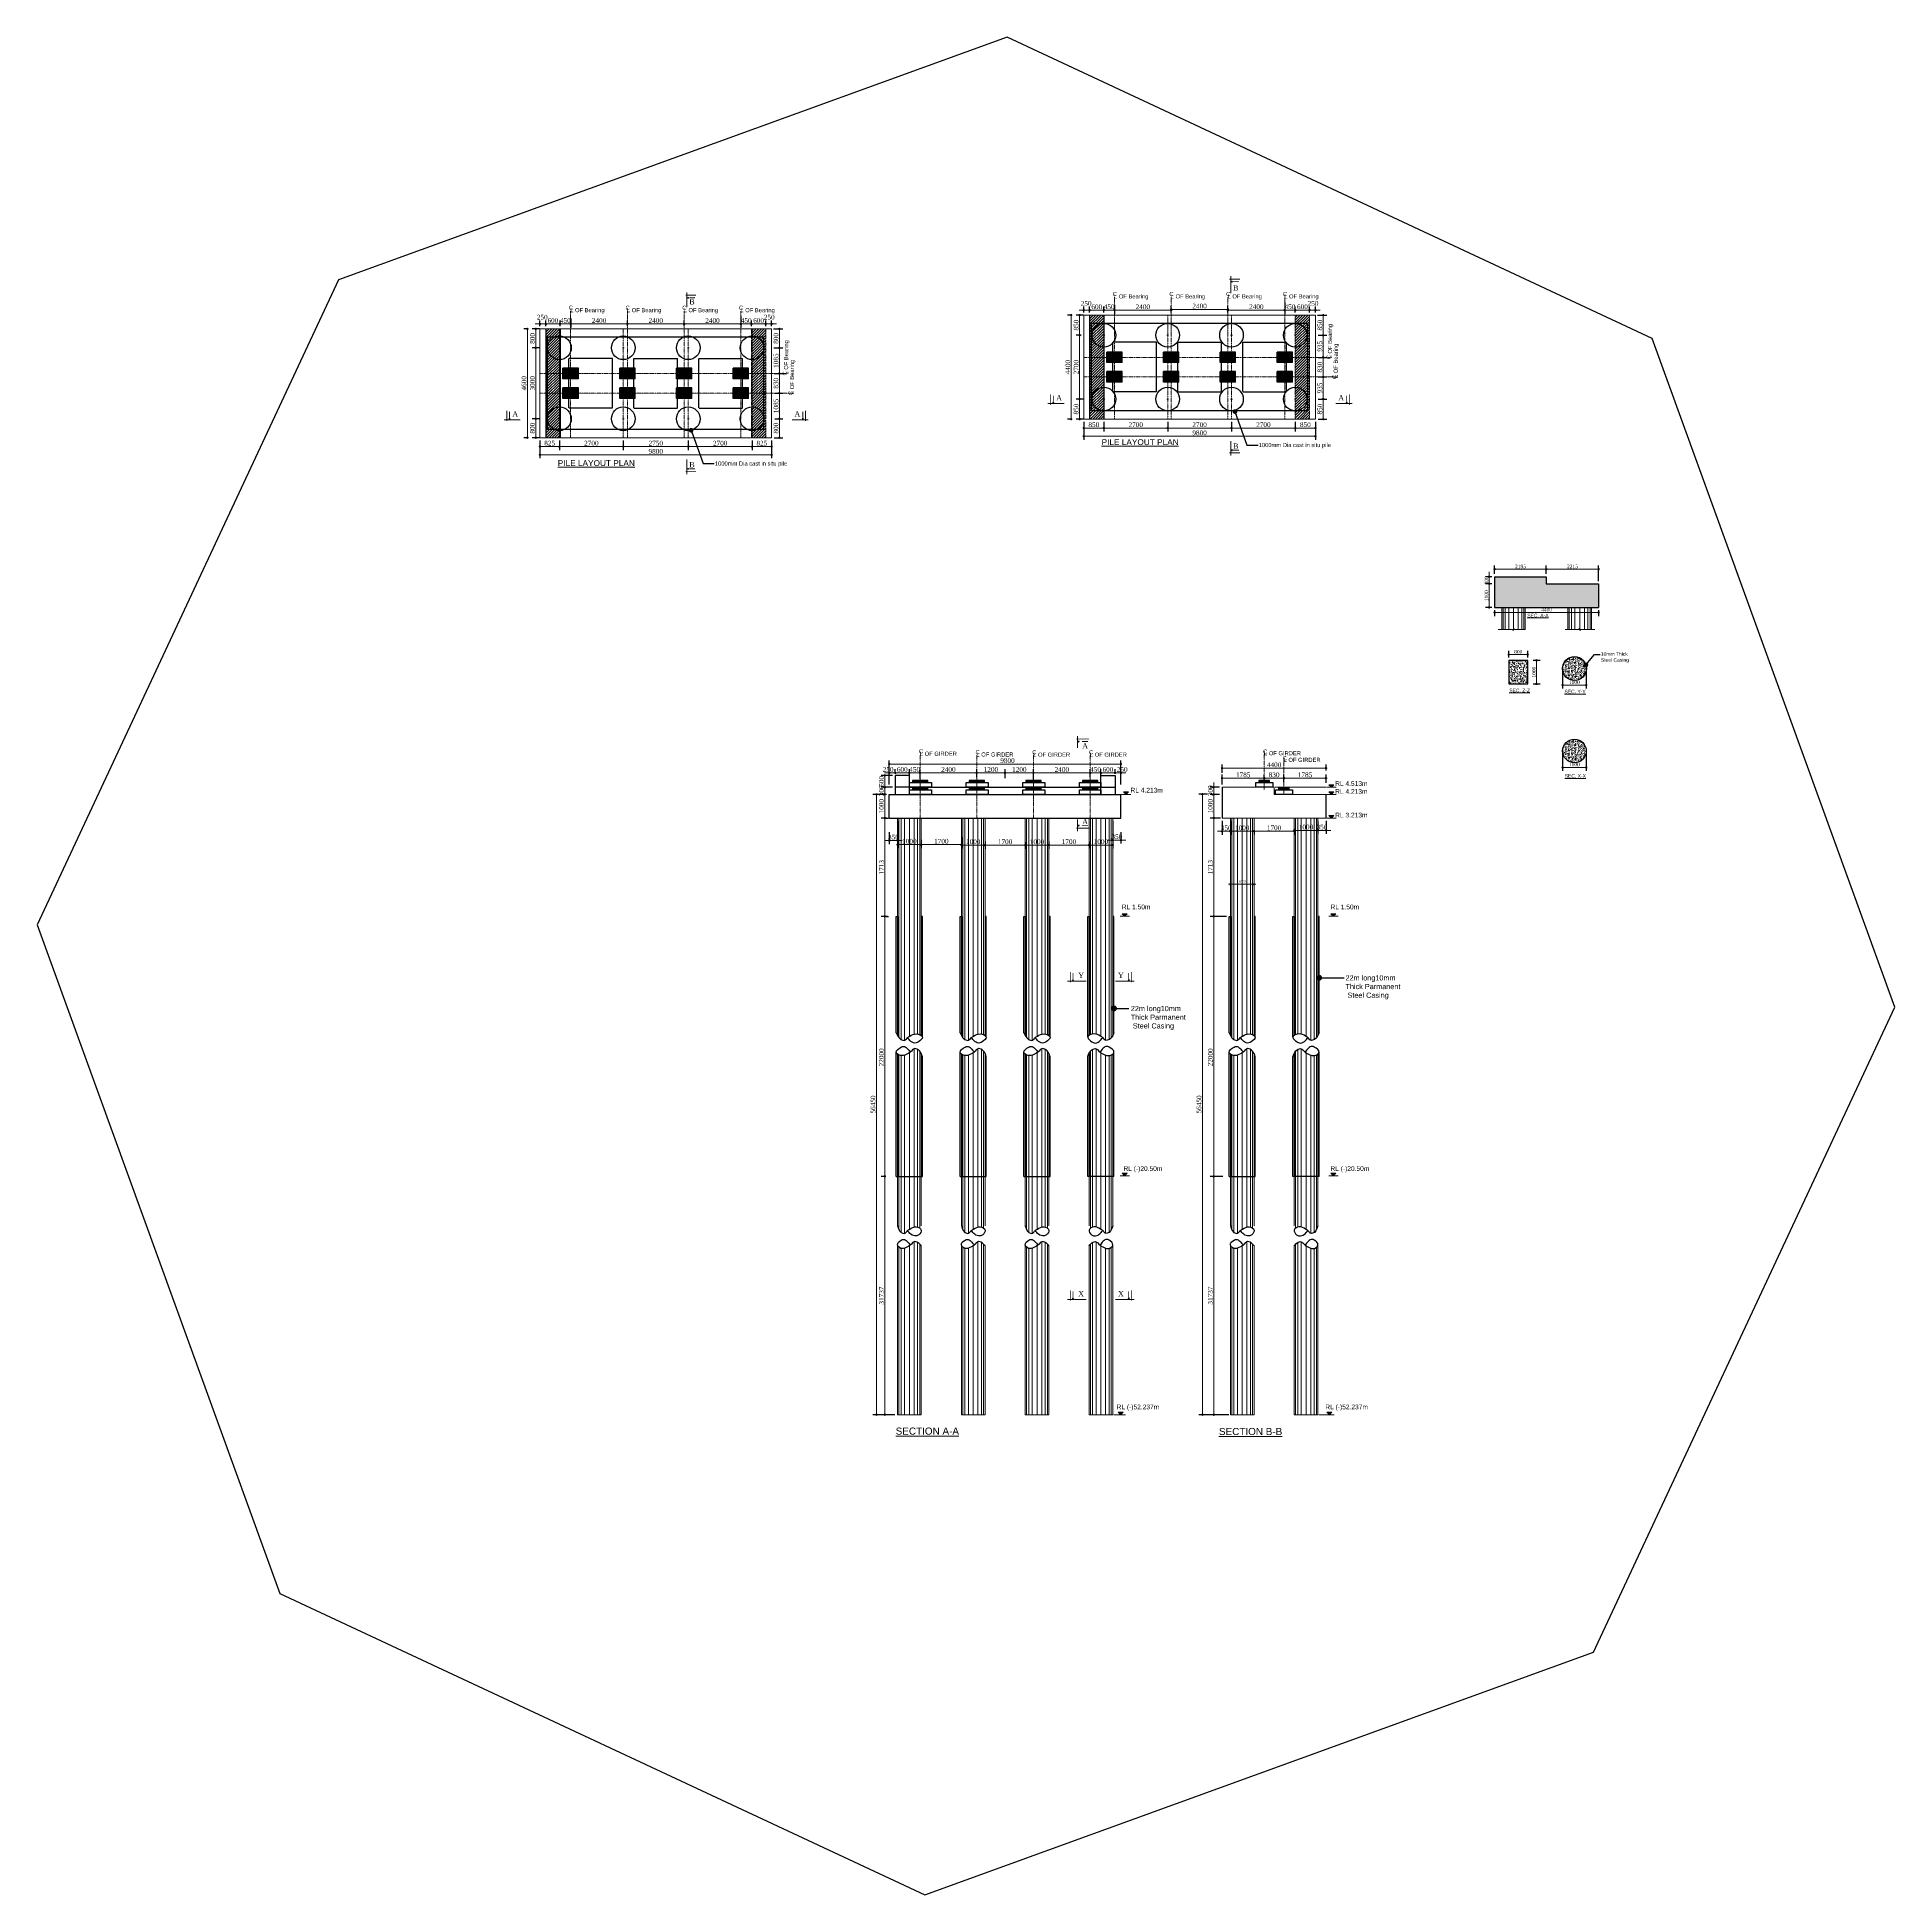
# Model space of a CAD drawing. Header units: millimetres. Extents: x -571543 to 35267, y -84886 to 197746.
# Drawn here: x -532431 to -453847, y 118051 to 196635 of the extents above; entities that cross this region are included whole.
import ezdxf

# ---------------------------------------------------------------- set-up
doc = ezdxf.new("R2010")
doc.units = ezdxf.units.MM
doc.header["$PDMODE"] = 2
doc.linetypes.add('CENTER', pattern=[2, 1.25, -0.25, 0.25, -0.25])
doc.linetypes.add('HIDDEN', pattern=[9.525, 6.35, -3.175])
doc.layers.get('Defpoints').update_dxf_attribs({"lineweight": 13})
for name, color, linetype, lineweight in [('Abutment W Line', 200, 'Continuous', 15), ('Center Line', 34, 'Continuous', 15), ('dim', 96, 'Continuous', 25), ('Dimision', 96, 'Continuous', 18), ('hatch', 65, 'Continuous', 15), ('hatch nok', 253, 'Continuous', 5), ('Hatching', 65, 'Continuous', 20), ('Pile', 11, 'Continuous', 15), ('Steel Casing', 70, 'Continuous', 30), ('Text', 7, 'Continuous', 15)]:
    doc.layers.add(name, color=color, linetype=linetype, lineweight=lineweight)
doc.layers.add('Pire Line', color=11, linetype='Continuous')
doc.styles.add('ROMANS', font='arial.ttf', dxfattribs={"height": 200})
doc.styles.get("Standard").update_dxf_attribs({"font": 'times.ttf'})
doc.linetypes.add('BATTING', pattern='A,0.00254,-2.54,[134,ltypeshp.shx,S=2.54,R=0,X=-2.54,Y=0],-5.08,[134,ltypeshp.shx,S=2.54,R=180,X=2.54,Y=0],-2.54', length=10.16254)
doc.dimstyles.new('dim_75', dxfattribs={"dimscale": 0, "dimtxt": 100, "dimasz": 1.25, "dimexe": 35, "dimexo": 35, "dimgap": 50, "dimtad": 1, "dimdec": 0, "dimtxsty": 'Standard', "dimblk": 'D_TIC', "dimcen": 52.5, "dimclrd": 256, "dimclre": 256, "dimclrt": 256, "dimadec": 0, "dimazin": 0, "dimtfac": 1, "dimtdec": 0, "dimtix": 1, "dimtmove": 0, "dimatfit": 3, "dimldrblk": 'DOT', "dimfxl": 35, "dimfxlon": 1, "dimlwd": -1, "dimarcsym": 0})
doc.dimstyles.new('ISO-25', dxfattribs={"dimtxt": 175, "dimasz": 100, "dimexe": 65, "dimexo": 115.625, "dimgap": 40, "dimtad": 1, "dimtoh": 1, "dimdec": 0, "dimtxsty": 'Standard', "dimblk": 'DOT', "dimcen": 300, "dimclrd": 256, "dimclre": 256, "dimclrt": 256, "dimadec": 0, "dimazin": 0, "dimtfac": 1, "dimtdec": 0, "dimtix": 1, "dimtmove": 0, "dimatfit": 3, "dimldrblk": 'DOT', "dimfxl": 75, "dimlwd": -1, "dimarcsym": 0})
pattern_1 = [(45, (-142651.82, 42223.39), (-56.1266, 56.1266), [])]
pattern_2 = [(45, (-119647.29, 42906.49), (-56.1266, 56.1266), [])]

# ---------------------------------------------------------------- blocks, each defined once
blk = doc.blocks.new('_Dot')
at = {"color": 0, "linetype": 'ByBlock', "lineweight": -2}
blk.add_line((-0.5, 0), (-1, 0), dxfattribs=at)
at = {"color": 0, "linetype": 'ByBlock', "const_width": 0.5}
blk.add_lwpolyline([(-0.25, 0, 1), (0.25, 0, 1)], format="xyb", close=True, dxfattribs=at)
blk = doc.blocks.new('*D419')
at = {"layer": 'Defpoints', "color": 0, "ltscale": 3, "transparency": 16777216}
for p in [(-496573, 164603), (-496384, 164603), (-496384, 163603)]:
    blk.add_point(p, dxfattribs=at)
at = {"layer": 'Dimision', "color": 1, "lineweight": -2, "ltscale": 3, "transparency": 16777216}
for p, q in [((-496500, 164603), (-496723, 164603)), ((-496500, 163603), (-496723, 163603))]:
    blk.add_line(p, q, dxfattribs=at)
at = {"layer": 'Dimision', "ltscale": 3, "transparency": 16777216}
blk.add_line((-496573, 163703), (-496573, 164503), dxfattribs=at)
at = {"layer": 'Dimision', "ltscale": 3, "transparency": 16777216, "xscale": 100, "yscale": 100, "zscale": 100}
for p, rotation in [((-496573, 164603), 90), ((-496573, 163603), 270)]:
    blk.add_blockref('_Dot', p, dxfattribs=dict(at, rotation=rotation))
at = {"layer": 'Dimision', "ltscale": 3, "transparency": 16777216, "insert": (-496715, 164103), "char_height": 200, "attachment_point": 5, "rotation": 90}
blk.add_mtext('1000', dxfattribs=at)
blk = doc.blocks.new('*D314')
at = {"layer": 'Defpoints', "color": 0, "ltscale": 3, "transparency": 16777216}
for p in [(-469263, 170273), (-469263, 169273), (-469001, 169273)]:
    blk.add_point(p, dxfattribs=at)
at = {"layer": 'Dimision', "color": 1, "lineweight": -2, "ltscale": 3, "transparency": 16777216}
for p, q in [((-469147, 170273), (-468851, 170273)), ((-469147, 169273), (-468851, 169273))]:
    blk.add_line(p, q, dxfattribs=at)
at = {"layer": 'Dimision', "ltscale": 3, "transparency": 16777216}
blk.add_line((-469001, 170173), (-469001, 169373), dxfattribs=at)
at = {"layer": 'Dimision', "ltscale": 3, "transparency": 16777216, "xscale": 100, "yscale": 100, "zscale": 100}
for p, rotation in [((-469001, 170273), 90), ((-469001, 169273), 270)]:
    blk.add_blockref('_Dot', p, dxfattribs=dict(at, rotation=rotation))
at = {"layer": 'Dimision', "ltscale": 3, "transparency": 16777216, "insert": (-469117, 169773), "char_height": 150, "attachment_point": 5, "rotation": 90}
blk.add_mtext('1000', dxfattribs=at)
blk = doc.blocks.new('*D420')
at = {"layer": 'Defpoints', "color": 0, "ltscale": 3, "transparency": 16777216}
for p in [(-470179, 170519), (-470179, 170273), (-469379, 170273)]:
    blk.add_point(p, dxfattribs=at)
at = {"layer": 'Dimision', "color": 1, "lineweight": -2, "ltscale": 3, "transparency": 16777216}
for p, q in [((-470179, 170388), (-470179, 170669)), ((-469379, 170388), (-469379, 170669))]:
    blk.add_line(p, q, dxfattribs=at)
at = {"layer": 'Dimision', "ltscale": 3, "transparency": 16777216}
blk.add_line((-469479, 170519), (-470079, 170519), dxfattribs=at)
at = {"layer": 'Dimision', "ltscale": 3, "transparency": 16777216, "xscale": 100, "yscale": 100, "zscale": 100, "rotation": 180}
blk.add_blockref('_Dot', (-470179, 170519), dxfattribs=at)
at = {"layer": 'Dimision', "ltscale": 3, "transparency": 16777216, "xscale": 100, "yscale": 100, "zscale": 100}
blk.add_blockref('_Dot', (-469379, 170519), dxfattribs=at)
at = {"layer": 'Dimision', "ltscale": 3, "transparency": 16777216, "insert": (-469779, 170635), "char_height": 150, "attachment_point": 5}
blk.add_mtext('800', dxfattribs=at)
blk = doc.blocks.new('*D325')
at = {"layer": 'Defpoints', "color": 0, "ltscale": 3, "transparency": 16777216}
for p in [(-495534, 165145), (-495084, 165513), (-495084, 165211)]:
    blk.add_point(p, dxfattribs=at)
at = {"layer": 'Dimision', "ltscale": 3, "transparency": 16777216}
for p, q in [((-495634, 165513), (-495734, 165513)), ((-495534, 165513), (-495084, 165513)), ((-494984, 165513), (-494884, 165513))]:
    blk.add_line(p, q, dxfattribs=at)
at = {"layer": 'Dimision', "color": 1, "lineweight": -2, "ltscale": 3, "transparency": 16777216}
for p, q in [((-495534, 165261), (-495534, 165663)), ((-495084, 165326), (-495084, 165663))]:
    blk.add_line(p, q, dxfattribs=at)
at = {"layer": 'Dimision', "ltscale": 3, "transparency": 16777216, "xscale": 100, "yscale": 100, "zscale": 100}
blk.add_blockref('_Dot', (-495534, 165513), dxfattribs=at)
at = {"layer": 'Dimision', "ltscale": 3, "transparency": 16777216, "xscale": 100, "yscale": 100, "zscale": 100, "rotation": 180}
blk.add_blockref('_Dot', (-495084, 165513), dxfattribs=at)
at = {"layer": 'Dimision', "ltscale": 3, "transparency": 16777216, "insert": (-495309, 165654), "char_height": 200, "attachment_point": 5}
blk.add_mtext('450', dxfattribs=at)
blk = doc.blocks.new('*D326')
at = {"layer": 'Defpoints', "color": 0, "ltscale": 3, "transparency": 16777216}
for p in [(-492684, 165513), (-492684, 165211), (-491484, 165178)]:
    blk.add_point(p, dxfattribs=at)
at = {"layer": 'Dimision', "color": 1, "lineweight": -2, "ltscale": 3, "transparency": 16777216}
for p, q in [((-492684, 165326), (-492684, 165663)), ((-491484, 165294), (-491484, 165663))]:
    blk.add_line(p, q, dxfattribs=at)
at = {"layer": 'Dimision', "ltscale": 3, "transparency": 16777216}
blk.add_line((-491584, 165513), (-492584, 165513), dxfattribs=at)
at = {"layer": 'Dimision', "ltscale": 3, "transparency": 16777216, "xscale": 100, "yscale": 100, "zscale": 100, "rotation": 180}
blk.add_blockref('_Dot', (-492684, 165513), dxfattribs=at)
at = {"layer": 'Dimision', "ltscale": 3, "transparency": 16777216, "xscale": 100, "yscale": 100, "zscale": 100}
blk.add_blockref('_Dot', (-491484, 165513), dxfattribs=at)
at = {"layer": 'Dimision', "ltscale": 3, "transparency": 16777216, "insert": (-492084, 165654), "char_height": 200, "attachment_point": 5}
blk.add_mtext('1200', dxfattribs=at)
blk = doc.blocks.new('*D327')
at = {"layer": 'Defpoints', "color": 0, "ltscale": 3, "transparency": 16777216}
for p in [(-491484, 165178), (-490284, 165513), (-490284, 165129)]:
    blk.add_point(p, dxfattribs=at)
at = {"layer": 'Dimision', "color": 1, "lineweight": -2, "ltscale": 3, "transparency": 16777216}
for p, q in [((-491484, 165294), (-491484, 165663)), ((-490284, 165245), (-490284, 165663))]:
    blk.add_line(p, q, dxfattribs=at)
at = {"layer": 'Dimision', "ltscale": 3, "transparency": 16777216}
blk.add_line((-491384, 165513), (-490384, 165513), dxfattribs=at)
at = {"layer": 'Dimision', "ltscale": 3, "transparency": 16777216, "xscale": 100, "yscale": 100, "zscale": 100, "rotation": 180}
blk.add_blockref('_Dot', (-491484, 165513), dxfattribs=at)
at = {"layer": 'Dimision', "ltscale": 3, "transparency": 16777216, "xscale": 100, "yscale": 100, "zscale": 100}
blk.add_blockref('_Dot', (-490284, 165513), dxfattribs=at)
at = {"layer": 'Dimision', "ltscale": 3, "transparency": 16777216, "insert": (-490884, 165654), "char_height": 200, "attachment_point": 5}
blk.add_mtext('1200', dxfattribs=at)
blk = doc.blocks.new('*D328')
at = {"layer": 'Defpoints', "color": 0, "ltscale": 3, "transparency": 16777216}
for p in [(-490284, 165513), (-490284, 165129), (-487884, 165215)]:
    blk.add_point(p, dxfattribs=at)
at = {"layer": 'Dimision', "color": 1, "lineweight": -2, "ltscale": 3, "transparency": 16777216}
for p, q in [((-490284, 165245), (-490284, 165663)), ((-487884, 165331), (-487884, 165663))]:
    blk.add_line(p, q, dxfattribs=at)
at = {"layer": 'Dimision', "ltscale": 3, "transparency": 16777216}
blk.add_line((-487984, 165513), (-490184, 165513), dxfattribs=at)
at = {"layer": 'Dimision', "ltscale": 3, "transparency": 16777216, "xscale": 100, "yscale": 100, "zscale": 100, "rotation": 180}
blk.add_blockref('_Dot', (-490284, 165513), dxfattribs=at)
at = {"layer": 'Dimision', "ltscale": 3, "transparency": 16777216, "xscale": 100, "yscale": 100, "zscale": 100}
blk.add_blockref('_Dot', (-487884, 165513), dxfattribs=at)
at = {"layer": 'Dimision', "ltscale": 3, "transparency": 16777216, "insert": (-489084, 165654), "char_height": 200, "attachment_point": 5}
blk.add_mtext('2400', dxfattribs=at)
blk = doc.blocks.new('*D329')
at = {"layer": 'Defpoints', "color": 0, "ltscale": 3, "transparency": 16777216}
for p in [(-486584, 165886), (-496384, 164919), (-486584, 164989)]:
    blk.add_point(p, dxfattribs=at)
at = {"layer": 'Dimision', "color": 1, "lineweight": -2, "ltscale": 3, "transparency": 16777216}
for p, q in [((-496384, 165035), (-496384, 166036)), ((-486584, 165105), (-486584, 166036))]:
    blk.add_line(p, q, dxfattribs=at)
at = {"layer": 'Dimision', "ltscale": 3, "transparency": 16777216}
blk.add_line((-496284, 165886), (-486684, 165886), dxfattribs=at)
at = {"layer": 'Dimision', "ltscale": 3, "transparency": 16777216, "xscale": 100, "yscale": 100, "zscale": 100, "rotation": 180}
blk.add_blockref('_Dot', (-496384, 165886), dxfattribs=at)
at = {"layer": 'Dimision', "ltscale": 3, "transparency": 16777216, "xscale": 100, "yscale": 100, "zscale": 100}
blk.add_blockref('_Dot', (-486584, 165886), dxfattribs=at)
at = {"layer": 'Dimision', "ltscale": 3, "transparency": 16777216, "insert": (-491384, 166028), "char_height": 200, "attachment_point": 5}
blk.add_mtext('9800', dxfattribs=at)
blk = doc.blocks.new('*D330')
at = {"layer": 'Defpoints', "color": 0, "ltscale": 3, "transparency": 16777216}
for p in [(-495084, 165145), (-492684, 165513), (-492684, 165211)]:
    blk.add_point(p, dxfattribs=at)
at = {"layer": 'Dimision', "color": 1, "lineweight": -2, "ltscale": 3, "transparency": 16777216}
for p, q in [((-495084, 165261), (-495084, 165663)), ((-492684, 165326), (-492684, 165663))]:
    blk.add_line(p, q, dxfattribs=at)
at = {"layer": 'Dimision', "ltscale": 3, "transparency": 16777216}
blk.add_line((-494984, 165513), (-492784, 165513), dxfattribs=at)
at = {"layer": 'Dimision', "ltscale": 3, "transparency": 16777216, "xscale": 100, "yscale": 100, "zscale": 100, "rotation": 180}
blk.add_blockref('_Dot', (-495084, 165513), dxfattribs=at)
at = {"layer": 'Dimision', "ltscale": 3, "transparency": 16777216, "xscale": 100, "yscale": 100, "zscale": 100}
blk.add_blockref('_Dot', (-492684, 165513), dxfattribs=at)
at = {"layer": 'Dimision', "ltscale": 3, "transparency": 16777216, "insert": (-493884, 165654), "char_height": 200, "attachment_point": 5}
blk.add_mtext('2400', dxfattribs=at)
blk = doc.blocks.new('*D331')
at = {"layer": 'Defpoints', "color": 0, "ltscale": 3, "transparency": 16777216}
for p in [(-482661, 164603), (-482305, 164603), (-482255, 163603)]:
    blk.add_point(p, dxfattribs=at)
at = {"layer": 'Dimision', "color": 1, "lineweight": -2, "ltscale": 3, "transparency": 16777216}
for p, q in [((-482421, 164603), (-482811, 164603)), ((-482371, 163603), (-482811, 163603))]:
    blk.add_line(p, q, dxfattribs=at)
at = {"layer": 'Dimision', "ltscale": 3, "transparency": 16777216}
blk.add_line((-482661, 163703), (-482661, 164503), dxfattribs=at)
at = {"layer": 'Dimision', "ltscale": 3, "transparency": 16777216, "xscale": 100, "yscale": 100, "zscale": 100}
for p, rotation in [((-482661, 164603), 90), ((-482661, 163603), 270)]:
    blk.add_blockref('_Dot', p, dxfattribs=dict(at, rotation=rotation))
at = {"layer": 'Dimision', "ltscale": 3, "transparency": 16777216, "insert": (-482803, 164103), "char_height": 200, "attachment_point": 5, "rotation": 90}
blk.add_mtext('1000', dxfattribs=at)
blk = doc.blocks.new('*D332')
at = {"layer": 'Defpoints', "color": 0, "ltscale": 3, "transparency": 16777216}
for p in [(-482661, 159440), (-482376, 159440), (-482159, 148440)]:
    blk.add_point(p, dxfattribs=at)
at = {"layer": 'Dimision', "color": 1, "lineweight": -2, "ltscale": 3, "transparency": 16777216}
for p, q in [((-482492, 159440), (-482811, 159440)), ((-482274, 148440), (-482811, 148440))]:
    blk.add_line(p, q, dxfattribs=at)
at = {"layer": 'Dimision', "ltscale": 3, "transparency": 16777216}
blk.add_line((-482661, 148540), (-482661, 159340), dxfattribs=at)
at = {"layer": 'Dimision', "ltscale": 3, "transparency": 16777216, "xscale": 100, "yscale": 100, "zscale": 100}
for p, rotation in [((-482661, 159440), 90), ((-482661, 148440), 270)]:
    blk.add_blockref('_Dot', p, dxfattribs=dict(at, rotation=rotation))
at = {"layer": 'Dimision', "ltscale": 3, "transparency": 16777216, "insert": (-482803, 153478), "char_height": 200, "attachment_point": 5, "rotation": 90}
blk.add_mtext('22000', dxfattribs=at)
blk = doc.blocks.new('*D333')
at = {"layer": 'Defpoints', "color": 0, "ltscale": 3, "transparency": 16777216}
for p in [(-482305, 165288), (-480520, 165090), (-482305, 164903)]:
    blk.add_point(p, dxfattribs=at)
at = {"layer": 'Dimision', "color": 1, "lineweight": -2, "ltscale": 3, "transparency": 16777216}
for p, q in [((-482305, 165019), (-482305, 165438)), ((-480520, 165205), (-480520, 165438))]:
    blk.add_line(p, q, dxfattribs=at)
at = {"layer": 'Dimision', "ltscale": 3, "transparency": 16777216}
blk.add_line((-480620, 165288), (-482205, 165288), dxfattribs=at)
at = {"layer": 'Dimision', "ltscale": 3, "transparency": 16777216, "xscale": 100, "yscale": 100, "zscale": 100, "rotation": 180}
blk.add_blockref('_Dot', (-482305, 165288), dxfattribs=at)
at = {"layer": 'Dimision', "ltscale": 3, "transparency": 16777216, "xscale": 100, "yscale": 100, "zscale": 100}
blk.add_blockref('_Dot', (-480520, 165288), dxfattribs=at)
at = {"layer": 'Dimision', "ltscale": 3, "transparency": 16777216, "insert": (-481413, 165430), "char_height": 200, "attachment_point": 5}
blk.add_mtext('1785', dxfattribs=at)
blk = doc.blocks.new('*D334')
at = {"layer": 'Defpoints', "color": 0, "ltscale": 3, "transparency": 16777216}
for p in [(-482305, 165711), (-482305, 165394), (-477905, 165493)]:
    blk.add_point(p, dxfattribs=at)
at = {"layer": 'Dimision', "color": 1, "lineweight": -2, "ltscale": 3, "transparency": 16777216}
for p, q in [((-482305, 165510), (-482305, 165861)), ((-477905, 165608), (-477905, 165861))]:
    blk.add_line(p, q, dxfattribs=at)
at = {"layer": 'Dimision', "ltscale": 3, "transparency": 16777216}
blk.add_line((-478005, 165711), (-482205, 165711), dxfattribs=at)
at = {"layer": 'Dimision', "ltscale": 3, "transparency": 16777216, "xscale": 100, "yscale": 100, "zscale": 100, "rotation": 180}
blk.add_blockref('_Dot', (-482305, 165711), dxfattribs=at)
at = {"layer": 'Dimision', "ltscale": 3, "transparency": 16777216, "xscale": 100, "yscale": 100, "zscale": 100}
blk.add_blockref('_Dot', (-477905, 165711), dxfattribs=at)
at = {"layer": 'Dimision', "ltscale": 3, "transparency": 16777216, "insert": (-480105, 165853), "char_height": 200, "attachment_point": 5}
blk.add_mtext('4400', dxfattribs=at)
blk = doc.blocks.new('*D335')
at = {"layer": 'Defpoints', "color": 0, "ltscale": 3, "transparency": 16777216}
for p in [(-477905, 165288), (-479690, 164999), (-477905, 164983)]:
    blk.add_point(p, dxfattribs=at)
at = {"layer": 'Dimision', "color": 1, "lineweight": -2, "ltscale": 3, "transparency": 16777216}
for p, q in [((-479690, 165115), (-479690, 165438)), ((-477905, 165098), (-477905, 165438))]:
    blk.add_line(p, q, dxfattribs=at)
at = {"layer": 'Dimision', "ltscale": 3, "transparency": 16777216}
blk.add_line((-479590, 165288), (-478005, 165288), dxfattribs=at)
at = {"layer": 'Dimision', "ltscale": 3, "transparency": 16777216, "xscale": 100, "yscale": 100, "zscale": 100, "rotation": 180}
blk.add_blockref('_Dot', (-479690, 165288), dxfattribs=at)
at = {"layer": 'Dimision', "ltscale": 3, "transparency": 16777216, "xscale": 100, "yscale": 100, "zscale": 100}
blk.add_blockref('_Dot', (-477905, 165288), dxfattribs=at)
at = {"layer": 'Dimision', "ltscale": 3, "transparency": 16777216, "insert": (-478798, 165430), "char_height": 200, "attachment_point": 5}
blk.add_mtext('1785', dxfattribs=at)
blk = doc.blocks.new('*D336')
at = {"layer": 'Defpoints', "color": 0, "ltscale": 3, "transparency": 16777216}
for p in [(-480520, 165288), (-480520, 165177), (-479690, 165083)]:
    blk.add_point(p, dxfattribs=at)
at = {"layer": 'Dimision', "color": 1, "lineweight": -2, "ltscale": 3, "transparency": 16777216}
for p, q in [((-480520, 165293), (-480520, 165438)), ((-479690, 165199), (-479690, 165438))]:
    blk.add_line(p, q, dxfattribs=at)
at = {"layer": 'Dimision', "ltscale": 3, "transparency": 16777216}
blk.add_line((-479790, 165288), (-480420, 165288), dxfattribs=at)
at = {"layer": 'Dimision', "ltscale": 3, "transparency": 16777216, "xscale": 100, "yscale": 100, "zscale": 100, "rotation": 180}
blk.add_blockref('_Dot', (-480520, 165288), dxfattribs=at)
at = {"layer": 'Dimision', "ltscale": 3, "transparency": 16777216, "xscale": 100, "yscale": 100, "zscale": 100}
blk.add_blockref('_Dot', (-479690, 165288), dxfattribs=at)
at = {"layer": 'Dimision', "ltscale": 3, "transparency": 16777216, "insert": (-480105, 165430), "char_height": 200, "attachment_point": 5}
blk.add_mtext('830', dxfattribs=at)
blk = doc.blocks.new('*D337')
at = {"layer": 'Defpoints', "color": 0, "ltscale": 0.25, "transparency": 16777216}
for p in [(-482661, 163603), (-482305, 163603), (-482009, 159440)]:
    blk.add_point(p, dxfattribs=at)
at = {"layer": 'Dimision', "color": 1, "lineweight": -2, "ltscale": 0.25, "transparency": 16777216}
for p, q in [((-482421, 163603), (-482811, 163603)), ((-482124, 159440), (-482811, 159440))]:
    blk.add_line(p, q, dxfattribs=at)
at = {"layer": 'Dimision', "ltscale": 0.25, "transparency": 16777216}
blk.add_line((-482661, 159540), (-482661, 163503), dxfattribs=at)
at = {"layer": 'Dimision', "ltscale": 0.25, "transparency": 16777216, "xscale": 100, "yscale": 100, "zscale": 100}
for p, rotation in [((-482661, 163603), 90), ((-482661, 159440), 270)]:
    blk.add_blockref('_Dot', p, dxfattribs=dict(at, rotation=rotation))
at = {"layer": 'Dimision', "ltscale": 0.25, "transparency": 16777216, "insert": (-482803, 161521), "char_height": 200, "attachment_point": 5, "rotation": 90}
blk.add_mtext('1713', dxfattribs=at)
blk = doc.blocks.new('*D338')
at = {"layer": 'Defpoints', "color": 0, "ltscale": 3, "transparency": 16777216}
for p in [(-467901, 166440), (-466901, 166440), (-467901, 165742)]:
    blk.add_point(p, dxfattribs=at)
at = {"layer": 'Dimision', "color": 1, "lineweight": -2, "ltscale": 3, "transparency": 16777216}
for p, q in [((-467901, 166324), (-467901, 165592)), ((-466901, 166324), (-466901, 165592))]:
    blk.add_line(p, q, dxfattribs=at)
at = {"layer": 'Dimision', "ltscale": 3, "transparency": 16777216}
blk.add_line((-467001, 165742), (-467801, 165742), dxfattribs=at)
at = {"layer": 'Dimision', "ltscale": 3, "transparency": 16777216, "xscale": 100, "yscale": 100, "zscale": 100, "rotation": 180}
blk.add_blockref('_Dot', (-467901, 165742), dxfattribs=at)
at = {"layer": 'Dimision', "ltscale": 3, "transparency": 16777216, "xscale": 100, "yscale": 100, "zscale": 100}
blk.add_blockref('_Dot', (-466901, 165742), dxfattribs=at)
at = {"layer": 'Dimision', "ltscale": 3, "transparency": 16777216, "insert": (-467401, 165859), "char_height": 150, "attachment_point": 5}
blk.add_mtext('1000', dxfattribs=at)
blk = doc.blocks.new('*D340')
at = {"layer": 'Defpoints', "color": 0, "ltscale": 3, "transparency": 16777216}
for p in [(-467901, 169926), (-466901, 169926), (-467901, 169229)]:
    blk.add_point(p, dxfattribs=at)
at = {"layer": 'Dimision', "color": 1, "lineweight": -2, "ltscale": 3, "transparency": 16777216}
for p, q in [((-467901, 169810), (-467901, 169079)), ((-466901, 169810), (-466901, 169079))]:
    blk.add_line(p, q, dxfattribs=at)
at = {"layer": 'Dimision', "ltscale": 3, "transparency": 16777216}
blk.add_line((-467001, 169229), (-467801, 169229), dxfattribs=at)
at = {"layer": 'Dimision', "ltscale": 3, "transparency": 16777216, "xscale": 100, "yscale": 100, "zscale": 100, "rotation": 180}
blk.add_blockref('_Dot', (-467901, 169229), dxfattribs=at)
at = {"layer": 'Dimision', "ltscale": 3, "transparency": 16777216, "xscale": 100, "yscale": 100, "zscale": 100}
blk.add_blockref('_Dot', (-466901, 169229), dxfattribs=at)
at = {"layer": 'Dimision', "ltscale": 3, "transparency": 16777216, "insert": (-467401, 169345), "char_height": 150, "attachment_point": 5}
blk.add_mtext('1000', dxfattribs=at)
blk = doc.blocks.new('*D421')
at = {"layer": 'Defpoints', "color": 0, "ltscale": 3, "transparency": 16777216}
for p in [(-478255, 163603), (-477905, 163603), (-477905, 163077)]:
    blk.add_point(p, dxfattribs=at)
at = {"layer": 'Dimision', "color": 1, "lineweight": -2, "ltscale": 3, "transparency": 16777216}
for p, q in [((-478255, 163487), (-478255, 162927)), ((-477905, 163487), (-477905, 162927))]:
    blk.add_line(p, q, dxfattribs=at)
at = {"layer": 'Dimision', "ltscale": 3, "transparency": 16777216}
for p, q in [((-478355, 163077), (-478455, 163077)), ((-478255, 163077), (-477905, 163077)), ((-477805, 163077), (-477705, 163077))]:
    blk.add_line(p, q, dxfattribs=at)
at = {"layer": 'Dimision', "ltscale": 3, "transparency": 16777216, "xscale": 100, "yscale": 100, "zscale": 100}
blk.add_blockref('_Dot', (-478255, 163077), dxfattribs=at)
at = {"layer": 'Dimision', "ltscale": 3, "transparency": 16777216, "xscale": 100, "yscale": 100, "zscale": 100, "rotation": 180}
blk.add_blockref('_Dot', (-477905, 163077), dxfattribs=at)
at = {"layer": 'Dimision', "ltscale": 3, "transparency": 16777216, "insert": (-478080, 163219), "char_height": 200, "attachment_point": 5}
blk.add_mtext('350', dxfattribs=at)
blk = doc.blocks.new('*D341')
at = {"layer": 'Defpoints', "color": 0, "ltscale": 3, "transparency": 16777216}
for p in [(-482305, 163603), (-481955, 163603), (-482305, 163044)]:
    blk.add_point(p, dxfattribs=at)
at = {"layer": 'Dimision', "color": 1, "lineweight": -2, "ltscale": 3, "transparency": 16777216}
for p, q in [((-482305, 163487), (-482305, 162894)), ((-481955, 163487), (-481955, 162894))]:
    blk.add_line(p, q, dxfattribs=at)
at = {"layer": 'Dimision', "ltscale": 3, "transparency": 16777216}
for p, q in [((-482405, 163044), (-482505, 163044)), ((-481955, 163044), (-482305, 163044)), ((-481855, 163044), (-481755, 163044))]:
    blk.add_line(p, q, dxfattribs=at)
at = {"layer": 'Dimision', "ltscale": 3, "transparency": 16777216, "xscale": 100, "yscale": 100, "zscale": 100}
blk.add_blockref('_Dot', (-482305, 163044), dxfattribs=at)
at = {"layer": 'Dimision', "ltscale": 3, "transparency": 16777216, "xscale": 100, "yscale": 100, "zscale": 100, "rotation": 180}
blk.add_blockref('_Dot', (-481955, 163044), dxfattribs=at)
at = {"layer": 'Dimision', "ltscale": 3, "transparency": 16777216, "insert": (-482130, 163186), "char_height": 200, "attachment_point": 5}
blk.add_mtext('350', dxfattribs=at)
blk = doc.blocks.new('*D342')
at = {"layer": 'Defpoints', "color": 0, "ltscale": 3, "transparency": 16777216}
for p in [(-496638, 159440), (-496573, 159440), (-496421, 148440)]:
    blk.add_point(p, dxfattribs=at)
at = {"layer": 'Dimision', "ltscale": 3, "transparency": 16777216}
blk.add_line((-496573, 148540), (-496573, 159340), dxfattribs=at)
at = {"layer": 'Dimision', "color": 1, "lineweight": -2, "ltscale": 3, "transparency": 16777216}
for p, q in [((-496522, 159440), (-496423, 159440)), ((-496536, 148440), (-496723, 148440))]:
    blk.add_line(p, q, dxfattribs=at)
at = {"layer": 'Dimision', "ltscale": 3, "transparency": 16777216, "xscale": 100, "yscale": 100, "zscale": 100}
for p, rotation in [((-496573, 159440), 90), ((-496573, 148440), 270)]:
    blk.add_blockref('_Dot', p, dxfattribs=dict(at, rotation=rotation))
at = {"layer": 'Dimision', "ltscale": 3, "transparency": 16777216, "insert": (-496715, 153478), "char_height": 200, "attachment_point": 5, "rotation": 90}
blk.add_mtext('22000', dxfattribs=at)
blk = doc.blocks.new('*D343')
at = {"layer": 'Defpoints', "color": 0, "ltscale": 0.25, "transparency": 16777216}
for p in [(-496692, 163603), (-496573, 163603), (-496348, 159440)]:
    blk.add_point(p, dxfattribs=at)
at = {"layer": 'Dimision', "color": 1, "lineweight": -2, "ltscale": 0.25, "transparency": 16777216}
for p, q in [((-496577, 163603), (-496423, 163603)), ((-496464, 159440), (-496723, 159440))]:
    blk.add_line(p, q, dxfattribs=at)
at = {"layer": 'Dimision', "ltscale": 0.25, "transparency": 16777216}
blk.add_line((-496573, 159540), (-496573, 163503), dxfattribs=at)
at = {"layer": 'Dimision', "ltscale": 0.25, "transparency": 16777216, "xscale": 100, "yscale": 100, "zscale": 100}
for p, rotation in [((-496573, 163603), 90), ((-496573, 159440), 270)]:
    blk.add_blockref('_Dot', p, dxfattribs=dict(at, rotation=rotation))
at = {"layer": 'Dimision', "ltscale": 0.25, "transparency": 16777216, "insert": (-496715, 161521), "char_height": 200, "attachment_point": 5, "rotation": 90}
blk.add_mtext('1713', dxfattribs=at)
blk = doc.blocks.new('*D344')
at = {"layer": 'Defpoints', "color": 0, "ltscale": 3, "transparency": 16777216}
for p in [(-496034, 163603), (-496384, 163123), (-496384, 162651)]:
    blk.add_point(p, dxfattribs=at)
at = {"layer": 'Dimision', "color": 1, "lineweight": -2, "ltscale": 3, "transparency": 16777216}
for p, q in [((-496034, 163487), (-496034, 162501)), ((-496384, 163007), (-496384, 162501))]:
    blk.add_line(p, q, dxfattribs=at)
at = {"layer": 'Dimision', "ltscale": 3, "transparency": 16777216}
for p, q in [((-496484, 162651), (-496584, 162651)), ((-496034, 162651), (-496384, 162651)), ((-495934, 162651), (-495834, 162651))]:
    blk.add_line(p, q, dxfattribs=at)
at = {"layer": 'Dimision', "ltscale": 3, "transparency": 16777216, "xscale": 100, "yscale": 100, "zscale": 100}
blk.add_blockref('_Dot', (-496384, 162651), dxfattribs=at)
at = {"layer": 'Dimision', "ltscale": 3, "transparency": 16777216, "xscale": 100, "yscale": 100, "zscale": 100, "rotation": 180}
blk.add_blockref('_Dot', (-496034, 162651), dxfattribs=at)
at = {"layer": 'Dimision', "ltscale": 3, "transparency": 16777216, "insert": (-496209, 162793), "char_height": 200, "attachment_point": 5}
blk.add_mtext('350', dxfattribs=at)
blk = doc.blocks.new('*D345')
at = {"layer": 'Defpoints', "color": 0, "ltscale": 3, "transparency": 16777216}
for p in [(-486934, 163603), (-486584, 163117), (-486584, 162670)]:
    blk.add_point(p, dxfattribs=at)
at = {"layer": 'Dimision', "color": 1, "lineweight": -2, "ltscale": 3, "transparency": 16777216}
for p, q in [((-486934, 163487), (-486934, 162520)), ((-486584, 163002), (-486584, 162520))]:
    blk.add_line(p, q, dxfattribs=at)
at = {"layer": 'Dimision', "ltscale": 3, "transparency": 16777216}
for p, q in [((-487034, 162670), (-487134, 162670)), ((-486934, 162670), (-486584, 162670)), ((-486484, 162670), (-486384, 162670))]:
    blk.add_line(p, q, dxfattribs=at)
at = {"layer": 'Dimision', "ltscale": 3, "transparency": 16777216, "xscale": 100, "yscale": 100, "zscale": 100}
blk.add_blockref('_Dot', (-486934, 162670), dxfattribs=at)
at = {"layer": 'Dimision', "ltscale": 3, "transparency": 16777216, "xscale": 100, "yscale": 100, "zscale": 100, "rotation": 180}
blk.add_blockref('_Dot', (-486584, 162670), dxfattribs=at)
at = {"layer": 'Dimision', "ltscale": 3, "transparency": 16777216, "insert": (-486759, 162812), "char_height": 200, "attachment_point": 5}
blk.add_mtext('350', dxfattribs=at)
blk = doc.blocks.new('*D350')
at = {"layer": 'Defpoints', "color": 0, "ltscale": 0.25, "transparency": 16777216}
for p in [(-496134, 165513), (-496134, 165403), (-495534, 165145)]:
    blk.add_point(p, dxfattribs=at)
at = {"layer": 'Dimision', "color": 1, "lineweight": -2, "ltscale": 0.25, "transparency": 16777216}
for p, q in [((-496134, 165519), (-496134, 165663)), ((-495534, 165261), (-495534, 165663))]:
    blk.add_line(p, q, dxfattribs=at)
at = {"layer": 'Dimision', "ltscale": 0.25, "transparency": 16777216}
blk.add_line((-495634, 165513), (-496034, 165513), dxfattribs=at)
at = {"layer": 'Dimision', "ltscale": 0.25, "transparency": 16777216, "xscale": 100, "yscale": 100, "zscale": 100, "rotation": 180}
blk.add_blockref('_Dot', (-496134, 165513), dxfattribs=at)
at = {"layer": 'Dimision', "ltscale": 0.25, "transparency": 16777216, "xscale": 100, "yscale": 100, "zscale": 100}
blk.add_blockref('_Dot', (-495534, 165513), dxfattribs=at)
at = {"layer": 'Dimision', "ltscale": 0.25, "transparency": 16777216, "insert": (-495834, 165654), "char_height": 200, "attachment_point": 5}
blk.add_mtext('600', dxfattribs=at)
blk = doc.blocks.new('*D351')
at = {"layer": 'Defpoints', "color": 0, "ltscale": 0.25, "transparency": 16777216}
for p in [(-496384, 165513), (-496134, 165403), (-496384, 164903)]:
    blk.add_point(p, dxfattribs=at)
at = {"layer": 'Dimision', "ltscale": 0.25, "transparency": 16777216}
for p, q in [((-496484, 165513), (-496584, 165513)), ((-496134, 165513), (-496384, 165513)), ((-496034, 165513), (-495934, 165513))]:
    blk.add_line(p, q, dxfattribs=at)
at = {"layer": 'Dimision', "color": 1, "lineweight": -2, "ltscale": 0.25, "transparency": 16777216}
for p, q in [((-496384, 165019), (-496384, 165663)), ((-496134, 165519), (-496134, 165663))]:
    blk.add_line(p, q, dxfattribs=at)
at = {"layer": 'Dimision', "ltscale": 0.25, "transparency": 16777216, "xscale": 100, "yscale": 100, "zscale": 100}
blk.add_blockref('_Dot', (-496384, 165513), dxfattribs=at)
at = {"layer": 'Dimision', "ltscale": 0.25, "transparency": 16777216, "xscale": 100, "yscale": 100, "zscale": 100, "rotation": 180}
blk.add_blockref('_Dot', (-496134, 165513), dxfattribs=at)
at = {"layer": 'Dimision', "ltscale": 0.25, "transparency": 16777216, "insert": (-496434, 165654), "char_height": 200, "attachment_point": 5}
blk.add_mtext('250', dxfattribs=at)
blk = doc.blocks.new('*D352')
at = {"layer": 'Defpoints', "color": 0, "ltscale": 3, "transparency": 16777216}
for p in [(-487884, 165513), (-487884, 165211), (-487434, 165145)]:
    blk.add_point(p, dxfattribs=at)
at = {"layer": 'Dimision', "ltscale": 3, "transparency": 16777216}
for p, q in [((-487984, 165513), (-488084, 165513)), ((-487434, 165513), (-487884, 165513)), ((-487334, 165513), (-487234, 165513))]:
    blk.add_line(p, q, dxfattribs=at)
at = {"layer": 'Dimision', "color": 1, "lineweight": -2, "ltscale": 3, "transparency": 16777216}
for p, q in [((-487884, 165326), (-487884, 165663)), ((-487434, 165261), (-487434, 165663))]:
    blk.add_line(p, q, dxfattribs=at)
at = {"layer": 'Dimision', "ltscale": 3, "transparency": 16777216, "xscale": 100, "yscale": 100, "zscale": 100}
blk.add_blockref('_Dot', (-487884, 165513), dxfattribs=at)
at = {"layer": 'Dimision', "ltscale": 3, "transparency": 16777216, "xscale": 100, "yscale": 100, "zscale": 100, "rotation": 180}
blk.add_blockref('_Dot', (-487434, 165513), dxfattribs=at)
at = {"layer": 'Dimision', "ltscale": 3, "transparency": 16777216, "insert": (-487659, 165654), "char_height": 200, "attachment_point": 5}
blk.add_mtext('450', dxfattribs=at)
blk = doc.blocks.new('*D353')
at = {"layer": 'Defpoints', "color": 0, "ltscale": 0.25, "transparency": 16777216}
for p in [(-487434, 165217), (-486834, 165513), (-486834, 165403)]:
    blk.add_point(p, dxfattribs=at)
at = {"layer": 'Dimision', "color": 1, "lineweight": -2, "ltscale": 0.25, "transparency": 16777216}
for p, q in [((-487434, 165332), (-487434, 165663)), ((-486834, 165519), (-486834, 165663))]:
    blk.add_line(p, q, dxfattribs=at)
at = {"layer": 'Dimision', "ltscale": 0.25, "transparency": 16777216}
blk.add_line((-487334, 165513), (-486934, 165513), dxfattribs=at)
at = {"layer": 'Dimision', "ltscale": 0.25, "transparency": 16777216, "xscale": 100, "yscale": 100, "zscale": 100, "rotation": 180}
blk.add_blockref('_Dot', (-487434, 165513), dxfattribs=at)
at = {"layer": 'Dimision', "ltscale": 0.25, "transparency": 16777216, "xscale": 100, "yscale": 100, "zscale": 100}
blk.add_blockref('_Dot', (-486834, 165513), dxfattribs=at)
at = {"layer": 'Dimision', "ltscale": 0.25, "transparency": 16777216, "insert": (-487134, 165654), "char_height": 200, "attachment_point": 5}
blk.add_mtext('600', dxfattribs=at)
blk = doc.blocks.new('*D354')
at = {"layer": 'Defpoints', "color": 0, "ltscale": 0.25, "transparency": 16777216}
for p in [(-486834, 165403), (-486584, 165513), (-486584, 164903)]:
    blk.add_point(p, dxfattribs=at)
at = {"layer": 'Dimision', "ltscale": 0.25, "transparency": 16777216}
for p, q in [((-486934, 165513), (-487034, 165513)), ((-486834, 165513), (-486584, 165513)), ((-486484, 165513), (-486384, 165513))]:
    blk.add_line(p, q, dxfattribs=at)
at = {"layer": 'Dimision', "color": 1, "lineweight": -2, "ltscale": 0.25, "transparency": 16777216}
for p, q in [((-486834, 165519), (-486834, 165663)), ((-486584, 165019), (-486584, 165663))]:
    blk.add_line(p, q, dxfattribs=at)
at = {"layer": 'Dimision', "ltscale": 0.25, "transparency": 16777216, "xscale": 100, "yscale": 100, "zscale": 100}
blk.add_blockref('_Dot', (-486834, 165513), dxfattribs=at)
at = {"layer": 'Dimision', "ltscale": 0.25, "transparency": 16777216, "xscale": 100, "yscale": 100, "zscale": 100, "rotation": 180}
blk.add_blockref('_Dot', (-486584, 165513), dxfattribs=at)
at = {"layer": 'Dimision', "ltscale": 0.25, "transparency": 16777216, "insert": (-486534, 165654), "char_height": 200, "attachment_point": 5}
blk.add_mtext('250', dxfattribs=at)
blk = doc.blocks.new('*D413')
at = {"layer": 'Defpoints', "color": 0, "ltscale": 0.25, "transparency": 16777216}
for p in [(-496573, 164903), (-496384, 164603), (-496134, 164903)]:
    blk.add_point(p, dxfattribs=at)
at = {"layer": 'Dimision', "ltscale": 0.25, "transparency": 16777216}
for p, q in [((-496573, 165003), (-496573, 165103)), ((-496573, 164603), (-496573, 164903)), ((-496573, 164503), (-496573, 164403))]:
    blk.add_line(p, q, dxfattribs=at)
at = {"layer": 'Dimision', "color": 1, "lineweight": -2, "ltscale": 0.25, "transparency": 16777216}
for p, q in [((-496250, 164903), (-496723, 164903)), ((-496500, 164603), (-496723, 164603))]:
    blk.add_line(p, q, dxfattribs=at)
at = {"layer": 'Dimision', "ltscale": 0.25, "transparency": 16777216, "xscale": 100, "yscale": 100, "zscale": 100}
for p, rotation in [((-496573, 164903), 270), ((-496573, 164603), 90)]:
    blk.add_blockref('_Dot', p, dxfattribs=dict(at, rotation=rotation))
at = {"layer": 'Dimision', "ltscale": 0.25, "transparency": 16777216, "insert": (-496715, 164753), "char_height": 200, "attachment_point": 5, "rotation": 90}
blk.add_mtext('300', dxfattribs=at)
blk = doc.blocks.new('*D297')
at = {"layer": 'Defpoints', "color": 0, "ltscale": 0.25, "transparency": 16777216}
for p in [(-482159, 148440), (-482661, 138363), (-481905, 138363)]:
    blk.add_point(p, dxfattribs=at)
at = {"layer": 'Dimision', "color": 1, "lineweight": -2, "ltscale": 0.25, "transparency": 16777216}
for p, q in [((-482274, 148440), (-482811, 148440)), ((-482021, 138363), (-482811, 138363))]:
    blk.add_line(p, q, dxfattribs=at)
at = {"layer": 'Dimision', "ltscale": 0.25, "transparency": 16777216}
blk.add_line((-482661, 148340), (-482661, 138463), dxfattribs=at)
at = {"layer": 'Dimision', "ltscale": 0.25, "transparency": 16777216, "xscale": 100, "yscale": 100, "zscale": 100}
for p, rotation in [((-482661, 148440), 90), ((-482661, 138363), 270)]:
    blk.add_blockref('_Dot', p, dxfattribs=dict(at, rotation=rotation))
at = {"layer": 'Dimision', "ltscale": 0.25, "transparency": 16777216, "insert": (-482803, 143401), "char_height": 200, "attachment_point": 5, "rotation": 90}
blk.add_mtext('31737', dxfattribs=at)
blk = doc.blocks.new('*D298')
at = {"layer": 'Defpoints', "color": 0, "ltscale": 0.25, "transparency": 16777216}
for p in [(-496421, 148440), (-496573, 138363), (-496317, 138363)]:
    blk.add_point(p, dxfattribs=at)
at = {"layer": 'Dimision', "color": 1, "lineweight": -2, "ltscale": 0.25, "transparency": 16777216}
for p, q in [((-496536, 148440), (-496723, 148440)), ((-496433, 138363), (-496723, 138363))]:
    blk.add_line(p, q, dxfattribs=at)
at = {"layer": 'Dimision', "ltscale": 0.25, "transparency": 16777216}
blk.add_line((-496573, 148340), (-496573, 138463), dxfattribs=at)
at = {"layer": 'Dimision', "ltscale": 0.25, "transparency": 16777216, "xscale": 100, "yscale": 100, "zscale": 100}
for p, rotation in [((-496573, 148440), 90), ((-496573, 138363), 270)]:
    blk.add_blockref('_Dot', p, dxfattribs=dict(at, rotation=rotation))
at = {"layer": 'Dimision', "ltscale": 0.25, "transparency": 16777216, "insert": (-496715, 143401), "char_height": 200, "attachment_point": 5, "rotation": 90}
blk.add_mtext('31737', dxfattribs=at)
blk = doc.blocks.new('*D414')
at = {"layer": 'Defpoints', "color": 0, "ltscale": 0.25, "transparency": 16777216}
for p in [(-496384, 164603), (-496926, 138363), (-496034, 138363)]:
    blk.add_point(p, dxfattribs=at)
at = {"layer": 'Dimision', "color": 1, "lineweight": -2, "ltscale": 0.25, "transparency": 16777216}
for p, q in [((-496500, 164603), (-497076, 164603)), ((-496150, 138363), (-497076, 138363))]:
    blk.add_line(p, q, dxfattribs=at)
at = {"layer": 'Dimision', "ltscale": 0.25, "transparency": 16777216}
blk.add_line((-496926, 164503), (-496926, 138463), dxfattribs=at)
at = {"layer": 'Dimision', "ltscale": 0.25, "transparency": 16777216, "xscale": 100, "yscale": 100, "zscale": 100}
for p, rotation in [((-496926, 164603), 90), ((-496926, 138363), 270)]:
    blk.add_blockref('_Dot', p, dxfattribs=dict(at, rotation=rotation))
at = {"layer": 'Dimision', "ltscale": 0.25, "transparency": 16777216, "insert": (-497068, 151483), "char_height": 200, "attachment_point": 5, "rotation": 90}
blk.add_mtext('56450', dxfattribs=at)
blk = doc.blocks.new('*D299')
at = {"layer": 'Defpoints', "color": 0, "ltscale": 0.25, "transparency": 16777216}
for p in [(-482805, 164609), (-483138, 138363), (-481955, 138363)]:
    blk.add_point(p, dxfattribs=at)
at = {"layer": 'Dimision', "color": 1, "lineweight": -2, "ltscale": 0.25, "transparency": 16777216}
for p, q in [((-482921, 164609), (-483288, 164609)), ((-482071, 138363), (-483288, 138363))]:
    blk.add_line(p, q, dxfattribs=at)
at = {"layer": 'Dimision', "ltscale": 0.25, "transparency": 16777216}
blk.add_line((-483138, 164509), (-483138, 138463), dxfattribs=at)
at = {"layer": 'Dimision', "ltscale": 0.25, "transparency": 16777216, "xscale": 100, "yscale": 100, "zscale": 100}
for p, rotation in [((-483138, 164609), 90), ((-483138, 138363), 270)]:
    blk.add_blockref('_Dot', p, dxfattribs=dict(at, rotation=rotation))
at = {"layer": 'Dimision', "ltscale": 0.25, "transparency": 16777216, "insert": (-483280, 151486), "char_height": 200, "attachment_point": 5, "rotation": 90}
blk.add_mtext('56450', dxfattribs=at)
blk = doc.blocks.new('*D415')
at = {"layer": 'Defpoints', "color": 0, "ltscale": 0.25, "transparency": 16777216}
for p in [(-482661, 164903), (-482305, 164903), (-482305, 164603)]:
    blk.add_point(p, dxfattribs=at)
at = {"layer": 'Dimision', "ltscale": 0.25, "transparency": 16777216}
for p, q in [((-482661, 165003), (-482661, 165103)), ((-482661, 164603), (-482661, 164903)), ((-482661, 164503), (-482661, 164403))]:
    blk.add_line(p, q, dxfattribs=at)
at = {"layer": 'Dimision', "color": 1, "lineweight": -2, "ltscale": 0.25, "transparency": 16777216}
for p, q in [((-482421, 164903), (-482811, 164903)), ((-482421, 164603), (-482811, 164603))]:
    blk.add_line(p, q, dxfattribs=at)
at = {"layer": 'Dimision', "ltscale": 0.25, "transparency": 16777216, "xscale": 100, "yscale": 100, "zscale": 100}
for p, rotation in [((-482661, 164903), 270), ((-482661, 164603), 90)]:
    blk.add_blockref('_Dot', p, dxfattribs=dict(at, rotation=rotation))
at = {"layer": 'Dimision', "ltscale": 0.25, "transparency": 16777216, "insert": (-482803, 164753), "char_height": 200, "attachment_point": 5, "rotation": 90}
blk.add_mtext('300', dxfattribs=at)
blk = doc.blocks.new('*D300')
at = {"layer": 'Defpoints', "color": 0, "ltscale": 0.25, "transparency": 16777216}
for p in [(-496573, 165403), (-496134, 165403), (-496134, 164903)]:
    blk.add_point(p, dxfattribs=at)
at = {"layer": 'Dimision', "color": 1, "lineweight": -2, "ltscale": 0.25, "transparency": 16777216}
for p, q in [((-496250, 165403), (-496723, 165403)), ((-496250, 164903), (-496723, 164903))]:
    blk.add_line(p, q, dxfattribs=at)
at = {"layer": 'Dimision', "ltscale": 0.25, "transparency": 16777216}
blk.add_line((-496573, 165003), (-496573, 165303), dxfattribs=at)
at = {"layer": 'Dimision', "ltscale": 0.25, "transparency": 16777216, "xscale": 100, "yscale": 100, "zscale": 100}
for p, rotation in [((-496573, 165403), 90), ((-496573, 164903), 270)]:
    blk.add_blockref('_Dot', p, dxfattribs=dict(at, rotation=rotation))
at = {"layer": 'Dimision', "ltscale": 0.25, "transparency": 16777216, "insert": (-496715, 165153), "char_height": 200, "attachment_point": 5, "rotation": 90}
blk.add_mtext('500', dxfattribs=at)
blk = doc.blocks.new('*D408')
at = {"layer": 'Defpoints', "color": 0, "ltscale": 3, "transparency": 16777216}
for p in [(-470778, 173811), (-468593, 174128), (-468593, 173811)]:
    blk.add_point(p, dxfattribs=at)
at = {"layer": 'Dimision', "color": 1, "lineweight": -2, "ltscale": 3, "transparency": 16777216}
for p, q in [((-470778, 173926), (-470778, 174278)), ((-468593, 173926), (-468593, 174278))]:
    blk.add_line(p, q, dxfattribs=at)
at = {"layer": 'Dimision', "ltscale": 3, "transparency": 16777216}
blk.add_line((-470678, 174128), (-468693, 174128), dxfattribs=at)
at = {"layer": 'Dimision', "ltscale": 3, "transparency": 16777216, "xscale": 100, "yscale": 100, "zscale": 100, "rotation": 180}
blk.add_blockref('_Dot', (-470778, 174128), dxfattribs=at)
at = {"layer": 'Dimision', "ltscale": 3, "transparency": 16777216, "xscale": 100, "yscale": 100, "zscale": 100}
blk.add_blockref('_Dot', (-468593, 174128), dxfattribs=at)
at = {"layer": 'Dimision', "ltscale": 3, "transparency": 16777216, "insert": (-469686, 174244), "char_height": 150, "attachment_point": 5}
blk.add_mtext('2185', dxfattribs=at)
blk = doc.blocks.new('*D409')
at = {"layer": 'Defpoints', "color": 0, "ltscale": 3, "transparency": 16777216}
for p in [(-468593, 173811), (-466378, 174128), (-466378, 173511)]:
    blk.add_point(p, dxfattribs=at)
at = {"layer": 'Dimision', "color": 1, "lineweight": -2, "ltscale": 3, "transparency": 16777216}
for p, q in [((-468593, 173926), (-468593, 174278)), ((-466378, 173626), (-466378, 174278))]:
    blk.add_line(p, q, dxfattribs=at)
at = {"layer": 'Dimision', "ltscale": 3, "transparency": 16777216}
blk.add_line((-468493, 174128), (-466478, 174128), dxfattribs=at)
at = {"layer": 'Dimision', "ltscale": 3, "transparency": 16777216, "xscale": 100, "yscale": 100, "zscale": 100, "rotation": 180}
blk.add_blockref('_Dot', (-468593, 174128), dxfattribs=at)
at = {"layer": 'Dimision', "ltscale": 3, "transparency": 16777216, "xscale": 100, "yscale": 100, "zscale": 100}
blk.add_blockref('_Dot', (-466378, 174128), dxfattribs=at)
at = {"layer": 'Dimision', "ltscale": 3, "transparency": 16777216, "insert": (-467486, 174244), "char_height": 150, "attachment_point": 5}
blk.add_mtext('2215', dxfattribs=at)
blk = doc.blocks.new('*D410')
at = {"layer": 'Defpoints', "color": 0, "ltscale": 3, "transparency": 16777216}
for p in [(-470778, 173811), (-471008, 173511), (-470778, 173511)]:
    blk.add_point(p, dxfattribs=at)
at = {"layer": 'Dimision', "color": 1, "lineweight": -2, "ltscale": 3, "transparency": 16777216}
for p, q in [((-470894, 173811), (-471158, 173811)), ((-470894, 173511), (-471158, 173511))]:
    blk.add_line(p, q, dxfattribs=at)
at = {"layer": 'Dimision', "ltscale": 3, "transparency": 16777216}
for p, q in [((-471008, 173911), (-471008, 174011)), ((-471008, 173811), (-471008, 173511)), ((-471008, 173411), (-471008, 173311))]:
    blk.add_line(p, q, dxfattribs=at)
at = {"layer": 'Dimision', "ltscale": 3, "transparency": 16777216, "xscale": 100, "yscale": 100, "zscale": 100}
for p, rotation in [((-471008, 173811), 270), ((-471008, 173511), 90)]:
    blk.add_blockref('_Dot', p, dxfattribs=dict(at, rotation=rotation))
at = {"layer": 'Dimision', "ltscale": 3, "transparency": 16777216, "insert": (-471124, 173661), "char_height": 150, "attachment_point": 5, "rotation": 90}
blk.add_mtext('300', dxfattribs=at)
blk = doc.blocks.new('*D411')
at = {"layer": 'Defpoints', "color": 0, "ltscale": 0.25, "transparency": 16777216}
for p in [(-470778, 173511), (-471008, 172511), (-470778, 172511)]:
    blk.add_point(p, dxfattribs=at)
at = {"layer": 'Dimision', "color": 1, "lineweight": -2, "ltscale": 0.25, "transparency": 16777216}
for p, q in [((-470894, 173511), (-471158, 173511)), ((-470894, 172511), (-471158, 172511))]:
    blk.add_line(p, q, dxfattribs=at)
at = {"layer": 'Dimision', "ltscale": 0.25, "transparency": 16777216}
blk.add_line((-471008, 173411), (-471008, 172611), dxfattribs=at)
at = {"layer": 'Dimision', "ltscale": 0.25, "transparency": 16777216, "xscale": 100, "yscale": 100, "zscale": 100}
for p, rotation in [((-471008, 173511), 90), ((-471008, 172511), 270)]:
    blk.add_blockref('_Dot', p, dxfattribs=dict(at, rotation=rotation))
at = {"layer": 'Dimision', "ltscale": 0.25, "transparency": 16777216, "insert": (-471124, 173011), "char_height": 150, "attachment_point": 5, "rotation": 90}
blk.add_mtext('1000', dxfattribs=at)
blk = doc.blocks.new('*D412')
at = {"layer": 'Defpoints', "color": 0, "ltscale": 0.25, "transparency": 16777216}
for p in [(-470778, 172511), (-466378, 172511), (-466378, 172296)]:
    blk.add_point(p, dxfattribs=at)
at = {"layer": 'Dimision', "color": 1, "lineweight": -2, "ltscale": 0.25, "transparency": 16777216}
for p, q in [((-470778, 172395), (-470778, 172146)), ((-466378, 172395), (-466378, 172146))]:
    blk.add_line(p, q, dxfattribs=at)
at = {"layer": 'Dimision', "ltscale": 0.25, "transparency": 16777216}
blk.add_line((-470678, 172296), (-466478, 172296), dxfattribs=at)
at = {"layer": 'Dimision', "ltscale": 0.25, "transparency": 16777216, "xscale": 100, "yscale": 100, "zscale": 100, "rotation": 180}
blk.add_blockref('_Dot', (-470778, 172296), dxfattribs=at)
at = {"layer": 'Dimision', "ltscale": 0.25, "transparency": 16777216, "xscale": 100, "yscale": 100, "zscale": 100}
blk.add_blockref('_Dot', (-466378, 172296), dxfattribs=at)
at = {"layer": 'Dimision', "ltscale": 0.25, "transparency": 16777216, "insert": (-468578, 172412), "char_height": 150, "attachment_point": 5}
blk.add_mtext('4400', dxfattribs=at)
blk = doc.blocks.new('*D397')
at = {"layer": 'Defpoints', "color": 0, "ltscale": 0.25, "transparency": 16777216}
for p in [(-496034, 163117), (-495034, 162792), (-495034, 162477)]:
    blk.add_point(p, dxfattribs=at)
at = {"layer": 'Dimision', "color": 1, "lineweight": -2, "ltscale": 0.25, "transparency": 16777216}
for p, q in [((-496034, 163002), (-496034, 162327)), ((-495034, 162677), (-495034, 162327))]:
    blk.add_line(p, q, dxfattribs=at)
at = {"layer": 'Dimision', "ltscale": 0.25, "transparency": 16777216}
blk.add_line((-495934, 162477), (-495134, 162477), dxfattribs=at)
at = {"layer": 'Dimision', "ltscale": 0.25, "transparency": 16777216, "xscale": 100, "yscale": 100, "zscale": 100, "rotation": 180}
blk.add_blockref('_Dot', (-496034, 162477), dxfattribs=at)
at = {"layer": 'Dimision', "ltscale": 0.25, "transparency": 16777216, "xscale": 100, "yscale": 100, "zscale": 100}
blk.add_blockref('_Dot', (-495034, 162477), dxfattribs=at)
at = {"layer": 'Dimision', "ltscale": 0.25, "transparency": 16777216, "insert": (-495534, 162618), "char_height": 200, "attachment_point": 5}
blk.add_mtext('1000', dxfattribs=at)
blk = doc.blocks.new('*D398')
at = {"layer": 'Defpoints', "color": 0, "ltscale": 0.25, "transparency": 16777216}
for p in [(-495034, 162792), (-493334, 162922), (-493334, 162477)]:
    blk.add_point(p, dxfattribs=at)
at = {"layer": 'Dimision', "color": 1, "lineweight": -2, "ltscale": 0.25, "transparency": 16777216}
for p, q in [((-495034, 162677), (-495034, 162327)), ((-493334, 162807), (-493334, 162327))]:
    blk.add_line(p, q, dxfattribs=at)
at = {"layer": 'Dimision', "ltscale": 0.25, "transparency": 16777216}
blk.add_line((-494934, 162477), (-493434, 162477), dxfattribs=at)
at = {"layer": 'Dimision', "ltscale": 0.25, "transparency": 16777216, "xscale": 100, "yscale": 100, "zscale": 100, "rotation": 180}
blk.add_blockref('_Dot', (-495034, 162477), dxfattribs=at)
at = {"layer": 'Dimision', "ltscale": 0.25, "transparency": 16777216, "xscale": 100, "yscale": 100, "zscale": 100}
blk.add_blockref('_Dot', (-493334, 162477), dxfattribs=at)
at = {"layer": 'Dimision', "ltscale": 0.25, "transparency": 16777216, "insert": (-494184, 162619), "char_height": 200, "attachment_point": 5}
blk.add_mtext('1700', dxfattribs=at)
blk = doc.blocks.new('*D399')
at = {"layer": 'Defpoints', "color": 0, "ltscale": 0.25, "transparency": 16777216}
for p in [(-493334, 162922), (-492334, 162721), (-492334, 162460)]:
    blk.add_point(p, dxfattribs=at)
at = {"layer": 'Dimision', "color": 1, "lineweight": -2, "ltscale": 0.25, "transparency": 16777216}
for p, q in [((-493334, 162807), (-493334, 162310)), ((-492334, 162606), (-492334, 162310))]:
    blk.add_line(p, q, dxfattribs=at)
at = {"layer": 'Dimision', "ltscale": 0.25, "transparency": 16777216}
blk.add_line((-493234, 162460), (-492434, 162460), dxfattribs=at)
at = {"layer": 'Dimision', "ltscale": 0.25, "transparency": 16777216, "xscale": 100, "yscale": 100, "zscale": 100, "rotation": 180}
blk.add_blockref('_Dot', (-493334, 162460), dxfattribs=at)
at = {"layer": 'Dimision', "ltscale": 0.25, "transparency": 16777216, "xscale": 100, "yscale": 100, "zscale": 100}
blk.add_blockref('_Dot', (-492334, 162460), dxfattribs=at)
at = {"layer": 'Dimision', "ltscale": 0.25, "transparency": 16777216, "insert": (-492834, 162602), "char_height": 200, "attachment_point": 5}
blk.add_mtext('1000', dxfattribs=at)
blk = doc.blocks.new('*D400')
at = {"layer": 'Defpoints', "color": 0, "ltscale": 0.25, "transparency": 16777216}
for p in [(-492334, 162721), (-490634, 162695), (-490634, 162455)]:
    blk.add_point(p, dxfattribs=at)
at = {"layer": 'Dimision', "color": 1, "lineweight": -2, "ltscale": 0.25, "transparency": 16777216}
for p, q in [((-492334, 162606), (-492334, 162305)), ((-490634, 162579), (-490634, 162305))]:
    blk.add_line(p, q, dxfattribs=at)
at = {"layer": 'Dimision', "ltscale": 0.25, "transparency": 16777216}
blk.add_line((-492234, 162455), (-490734, 162455), dxfattribs=at)
at = {"layer": 'Dimision', "ltscale": 0.25, "transparency": 16777216, "xscale": 100, "yscale": 100, "zscale": 100, "rotation": 180}
blk.add_blockref('_Dot', (-492334, 162455), dxfattribs=at)
at = {"layer": 'Dimision', "ltscale": 0.25, "transparency": 16777216, "xscale": 100, "yscale": 100, "zscale": 100}
blk.add_blockref('_Dot', (-490634, 162455), dxfattribs=at)
at = {"layer": 'Dimision', "ltscale": 0.25, "transparency": 16777216, "insert": (-491484, 162597), "char_height": 200, "attachment_point": 5}
blk.add_mtext('1700', dxfattribs=at)
blk = doc.blocks.new('*D401')
at = {"layer": 'Defpoints', "color": 0, "ltscale": 0.25, "transparency": 16777216}
for p in [(-490634, 162695), (-489634, 162731), (-489634, 162455)]:
    blk.add_point(p, dxfattribs=at)
at = {"layer": 'Dimision', "color": 1, "lineweight": -2, "ltscale": 0.25, "transparency": 16777216}
for p, q in [((-490634, 162579), (-490634, 162305)), ((-489634, 162615), (-489634, 162305))]:
    blk.add_line(p, q, dxfattribs=at)
at = {"layer": 'Dimision', "ltscale": 0.25, "transparency": 16777216}
blk.add_line((-490534, 162455), (-489734, 162455), dxfattribs=at)
at = {"layer": 'Dimision', "ltscale": 0.25, "transparency": 16777216, "xscale": 100, "yscale": 100, "zscale": 100, "rotation": 180}
blk.add_blockref('_Dot', (-490634, 162455), dxfattribs=at)
at = {"layer": 'Dimision', "ltscale": 0.25, "transparency": 16777216, "xscale": 100, "yscale": 100, "zscale": 100}
blk.add_blockref('_Dot', (-489634, 162455), dxfattribs=at)
at = {"layer": 'Dimision', "ltscale": 0.25, "transparency": 16777216, "insert": (-490134, 162596), "char_height": 200, "attachment_point": 5}
blk.add_mtext('1000', dxfattribs=at)
blk = doc.blocks.new('*D402')
at = {"layer": 'Defpoints', "color": 0, "ltscale": 0.25, "transparency": 16777216}
for p in [(-489634, 162731), (-487934, 162717), (-487934, 162459)]:
    blk.add_point(p, dxfattribs=at)
at = {"layer": 'Dimision', "color": 1, "lineweight": -2, "ltscale": 0.25, "transparency": 16777216}
for p, q in [((-489634, 162615), (-489634, 162309)), ((-487934, 162601), (-487934, 162309))]:
    blk.add_line(p, q, dxfattribs=at)
at = {"layer": 'Dimision', "ltscale": 0.25, "transparency": 16777216}
blk.add_line((-489534, 162459), (-488034, 162459), dxfattribs=at)
at = {"layer": 'Dimision', "ltscale": 0.25, "transparency": 16777216, "xscale": 100, "yscale": 100, "zscale": 100, "rotation": 180}
blk.add_blockref('_Dot', (-489634, 162459), dxfattribs=at)
at = {"layer": 'Dimision', "ltscale": 0.25, "transparency": 16777216, "xscale": 100, "yscale": 100, "zscale": 100}
blk.add_blockref('_Dot', (-487934, 162459), dxfattribs=at)
at = {"layer": 'Dimision', "ltscale": 0.25, "transparency": 16777216, "insert": (-488784, 162601), "char_height": 200, "attachment_point": 5}
blk.add_mtext('1700', dxfattribs=at)
blk = doc.blocks.new('*D403')
at = {"layer": 'Defpoints', "color": 0, "ltscale": 0.25, "transparency": 16777216}
for p in [(-487934, 162717), (-486934, 162934), (-486934, 162459)]:
    blk.add_point(p, dxfattribs=at)
at = {"layer": 'Dimision', "color": 1, "lineweight": -2, "ltscale": 0.25, "transparency": 16777216}
for p, q in [((-486934, 162818), (-486934, 162309)), ((-487934, 162601), (-487934, 162309))]:
    blk.add_line(p, q, dxfattribs=at)
at = {"layer": 'Dimision', "ltscale": 0.25, "transparency": 16777216}
blk.add_line((-487834, 162459), (-487034, 162459), dxfattribs=at)
at = {"layer": 'Dimision', "ltscale": 0.25, "transparency": 16777216, "xscale": 100, "yscale": 100, "zscale": 100, "rotation": 180}
blk.add_blockref('_Dot', (-487934, 162459), dxfattribs=at)
at = {"layer": 'Dimision', "ltscale": 0.25, "transparency": 16777216, "xscale": 100, "yscale": 100, "zscale": 100}
blk.add_blockref('_Dot', (-486934, 162459), dxfattribs=at)
at = {"layer": 'Dimision', "ltscale": 0.25, "transparency": 16777216, "insert": (-487434, 162601), "char_height": 200, "attachment_point": 5}
blk.add_mtext('1000', dxfattribs=at)
blk = doc.blocks.new('*D404')
at = {"layer": 'Defpoints', "color": 0, "ltscale": 0.25, "transparency": 16777216}
for p in [(-481955, 163603), (-480955, 163173), (-480955, 163044)]:
    blk.add_point(p, dxfattribs=at)
at = {"layer": 'Dimision', "color": 1, "lineweight": -2, "ltscale": 0.25, "transparency": 16777216}
for p, q in [((-481955, 163487), (-481955, 162894)), ((-480955, 163057), (-480955, 162894))]:
    blk.add_line(p, q, dxfattribs=at)
at = {"layer": 'Dimision', "ltscale": 0.25, "transparency": 16777216}
blk.add_line((-481855, 163044), (-481055, 163044), dxfattribs=at)
at = {"layer": 'Dimision', "ltscale": 0.25, "transparency": 16777216, "xscale": 100, "yscale": 100, "zscale": 100, "rotation": 180}
blk.add_blockref('_Dot', (-481955, 163044), dxfattribs=at)
at = {"layer": 'Dimision', "ltscale": 0.25, "transparency": 16777216, "xscale": 100, "yscale": 100, "zscale": 100}
blk.add_blockref('_Dot', (-480955, 163044), dxfattribs=at)
at = {"layer": 'Dimision', "ltscale": 0.25, "transparency": 16777216, "insert": (-481455, 163186), "char_height": 200, "attachment_point": 5}
blk.add_mtext('1000', dxfattribs=at)
blk = doc.blocks.new('*D405')
at = {"layer": 'Defpoints', "color": 0, "ltscale": 0.25, "transparency": 16777216}
for p in [(-480955, 163173), (-479255, 163259), (-479255, 163044)]:
    blk.add_point(p, dxfattribs=at)
at = {"layer": 'Dimision', "color": 1, "lineweight": -2, "ltscale": 0.25, "transparency": 16777216}
for p, q in [((-480955, 163057), (-480955, 162894)), ((-479255, 163143), (-479255, 162894))]:
    blk.add_line(p, q, dxfattribs=at)
at = {"layer": 'Dimision', "ltscale": 0.25, "transparency": 16777216}
blk.add_line((-480855, 163044), (-479355, 163044), dxfattribs=at)
at = {"layer": 'Dimision', "ltscale": 0.25, "transparency": 16777216, "xscale": 100, "yscale": 100, "zscale": 100, "rotation": 180}
blk.add_blockref('_Dot', (-480955, 163044), dxfattribs=at)
at = {"layer": 'Dimision', "ltscale": 0.25, "transparency": 16777216, "xscale": 100, "yscale": 100, "zscale": 100}
blk.add_blockref('_Dot', (-479255, 163044), dxfattribs=at)
at = {"layer": 'Dimision', "ltscale": 0.25, "transparency": 16777216, "insert": (-480105, 163186), "char_height": 200, "attachment_point": 5}
blk.add_mtext('1700', dxfattribs=at)
blk = doc.blocks.new('*D406')
at = {"layer": 'Defpoints', "color": 0, "ltscale": 0.25, "transparency": 16777216}
for p in [(-479255, 163259), (-478255, 163319), (-478255, 163077)]:
    blk.add_point(p, dxfattribs=at)
at = {"layer": 'Dimision', "color": 1, "lineweight": -2, "ltscale": 0.25, "transparency": 16777216}
for p, q in [((-479255, 163143), (-479255, 162927)), ((-478255, 163203), (-478255, 162927))]:
    blk.add_line(p, q, dxfattribs=at)
at = {"layer": 'Dimision', "ltscale": 0.25, "transparency": 16777216}
blk.add_line((-479155, 163077), (-478355, 163077), dxfattribs=at)
at = {"layer": 'Dimision', "ltscale": 0.25, "transparency": 16777216, "xscale": 100, "yscale": 100, "zscale": 100, "rotation": 180}
blk.add_blockref('_Dot', (-479255, 163077), dxfattribs=at)
at = {"layer": 'Dimision', "ltscale": 0.25, "transparency": 16777216, "xscale": 100, "yscale": 100, "zscale": 100}
blk.add_blockref('_Dot', (-478255, 163077), dxfattribs=at)
at = {"layer": 'Dimision', "ltscale": 0.25, "transparency": 16777216, "insert": (-478755, 163219), "char_height": 200, "attachment_point": 5}
blk.add_mtext('1000', dxfattribs=at)
blk = doc.blocks.new('*D278')
at = {"layer": 'Defpoints', "color": 0, "ltscale": 3, "transparency": 16777216}
for p in [(-502662, 184935), (-505062, 184504), (-505062, 184292)]:
    blk.add_point(p, dxfattribs=at)
at = {"layer": 'Dimision', "color": 1, "lineweight": -2, "ltscale": 3, "transparency": 16777216}
for p, q in [((-502662, 184820), (-502662, 184354)), ((-505062, 184407), (-505062, 184654))]:
    blk.add_line(p, q, dxfattribs=at)
at = {"layer": 'Dimision', "ltscale": 3, "transparency": 16777216}
blk.add_line((-502762, 184504), (-504962, 184504), dxfattribs=at)
at = {"layer": 'Dimision', "ltscale": 3, "transparency": 16777216, "xscale": 100, "yscale": 100, "zscale": 100, "rotation": 180}
blk.add_blockref('_Dot', (-505062, 184504), dxfattribs=at)
at = {"layer": 'Dimision', "ltscale": 3, "transparency": 16777216, "xscale": 100, "yscale": 100, "zscale": 100}
blk.add_blockref('_Dot', (-502662, 184504), dxfattribs=at)
at = {"layer": 'Dimision', "ltscale": 3, "transparency": 16777216, "insert": (-503862, 184646), "char_height": 200, "attachment_point": 5}
blk.add_mtext('2400', dxfattribs=at)
blk = doc.blocks.new('*D279')
at = {"layer": 'Defpoints', "color": 0, "ltscale": 3, "transparency": 16777216}
for p in [(-509862, 184844), (-509862, 184504), (-507462, 184292)]:
    blk.add_point(p, dxfattribs=at)
at = {"layer": 'Dimision', "color": 1, "lineweight": -2, "ltscale": 3, "transparency": 16777216}
for p, q in [((-509862, 184728), (-509862, 184354)), ((-507462, 184407), (-507462, 184654))]:
    blk.add_line(p, q, dxfattribs=at)
at = {"layer": 'Dimision', "ltscale": 3, "transparency": 16777216}
blk.add_line((-507562, 184504), (-509762, 184504), dxfattribs=at)
at = {"layer": 'Dimision', "ltscale": 3, "transparency": 16777216, "xscale": 100, "yscale": 100, "zscale": 100, "rotation": 180}
blk.add_blockref('_Dot', (-509862, 184504), dxfattribs=at)
at = {"layer": 'Dimision', "ltscale": 3, "transparency": 16777216, "xscale": 100, "yscale": 100, "zscale": 100}
blk.add_blockref('_Dot', (-507462, 184504), dxfattribs=at)
at = {"layer": 'Dimision', "ltscale": 3, "transparency": 16777216, "insert": (-508662, 184646), "char_height": 200, "attachment_point": 5}
blk.add_mtext('2400', dxfattribs=at)
blk = doc.blocks.new('*D280')
at = {"layer": 'Defpoints', "color": 0, "ltscale": 3, "transparency": 16777216}
for p in [(-509862, 184844), (-510312, 184504), (-510312, 184292)]:
    blk.add_point(p, dxfattribs=at)
at = {"layer": 'Dimision', "color": 1, "lineweight": -2, "ltscale": 3, "transparency": 16777216}
for p, q in [((-509862, 184728), (-509862, 184354)), ((-510312, 184407), (-510312, 184654))]:
    blk.add_line(p, q, dxfattribs=at)
at = {"layer": 'Dimision', "ltscale": 3, "transparency": 16777216}
for p, q in [((-510412, 184504), (-510512, 184504)), ((-509862, 184504), (-510312, 184504)), ((-509762, 184504), (-509662, 184504))]:
    blk.add_line(p, q, dxfattribs=at)
at = {"layer": 'Dimision', "ltscale": 3, "transparency": 16777216, "xscale": 100, "yscale": 100, "zscale": 100}
blk.add_blockref('_Dot', (-510312, 184504), dxfattribs=at)
at = {"layer": 'Dimision', "ltscale": 3, "transparency": 16777216, "xscale": 100, "yscale": 100, "zscale": 100, "rotation": 180}
blk.add_blockref('_Dot', (-509862, 184504), dxfattribs=at)
at = {"layer": 'Dimision', "ltscale": 3, "transparency": 16777216, "insert": (-510087, 184646), "char_height": 200, "attachment_point": 5}
blk.add_mtext('450', dxfattribs=at)
blk = doc.blocks.new('*D281')
at = {"layer": 'Defpoints', "color": 0, "ltscale": 0.25, "transparency": 16777216}
for p in [(-510912, 184504), (-510912, 184292), (-510312, 184292)]:
    blk.add_point(p, dxfattribs=at)
at = {"layer": 'Dimision', "color": 1, "lineweight": -2, "ltscale": 0.25, "transparency": 16777216}
for p, q in [((-510912, 184407), (-510912, 184654)), ((-510312, 184407), (-510312, 184654))]:
    blk.add_line(p, q, dxfattribs=at)
at = {"layer": 'Dimision', "ltscale": 0.25, "transparency": 16777216}
blk.add_line((-510412, 184504), (-510812, 184504), dxfattribs=at)
at = {"layer": 'Dimision', "ltscale": 0.25, "transparency": 16777216, "xscale": 100, "yscale": 100, "zscale": 100, "rotation": 180}
blk.add_blockref('_Dot', (-510912, 184504), dxfattribs=at)
at = {"layer": 'Dimision', "ltscale": 0.25, "transparency": 16777216, "xscale": 100, "yscale": 100, "zscale": 100}
blk.add_blockref('_Dot', (-510312, 184504), dxfattribs=at)
at = {"layer": 'Dimision', "ltscale": 0.25, "transparency": 16777216, "insert": (-510612, 184646), "char_height": 200, "attachment_point": 5}
blk.add_mtext('600', dxfattribs=at)
blk = doc.blocks.new('*D282')
at = {"layer": 'Defpoints', "color": 0, "ltscale": 0.25, "transparency": 16777216}
for p in [(-511162, 184504), (-511162, 184292), (-510912, 184292)]:
    blk.add_point(p, dxfattribs=at)
at = {"layer": 'Dimision', "ltscale": 0.25, "transparency": 16777216}
for p, q in [((-511262, 184504), (-511362, 184504)), ((-510912, 184504), (-511162, 184504)), ((-510812, 184504), (-510712, 184504))]:
    blk.add_line(p, q, dxfattribs=at)
at = {"layer": 'Dimision', "color": 1, "lineweight": -2, "ltscale": 0.25, "transparency": 16777216}
for p, q in [((-511162, 184407), (-511162, 184654)), ((-510912, 184407), (-510912, 184654))]:
    blk.add_line(p, q, dxfattribs=at)
at = {"layer": 'Dimision', "ltscale": 0.25, "transparency": 16777216, "xscale": 100, "yscale": 100, "zscale": 100}
blk.add_blockref('_Dot', (-511162, 184504), dxfattribs=at)
at = {"layer": 'Dimision', "ltscale": 0.25, "transparency": 16777216, "xscale": 100, "yscale": 100, "zscale": 100, "rotation": 180}
blk.add_blockref('_Dot', (-510912, 184504), dxfattribs=at)
at = {"layer": 'Dimision', "ltscale": 0.25, "transparency": 16777216, "insert": (-511062, 184787), "char_height": 200, "attachment_point": 5}
blk.add_mtext('250', dxfattribs=at)
blk = doc.blocks.new('*D283')
at = {"layer": 'Defpoints', "color": 0, "ltscale": 3, "transparency": 16777216}
for p in [(-502663, 184844), (-502212, 184504), (-502212, 184292)]:
    blk.add_point(p, dxfattribs=at)
at = {"layer": 'Dimision', "color": 1, "lineweight": -2, "ltscale": 3, "transparency": 16777216}
for p, q in [((-502663, 184728), (-502663, 184354)), ((-502212, 184407), (-502212, 184654))]:
    blk.add_line(p, q, dxfattribs=at)
at = {"layer": 'Dimision', "ltscale": 3, "transparency": 16777216}
for p, q in [((-502763, 184504), (-502863, 184504)), ((-502663, 184504), (-502212, 184504)), ((-502112, 184504), (-502012, 184504))]:
    blk.add_line(p, q, dxfattribs=at)
at = {"layer": 'Dimision', "ltscale": 3, "transparency": 16777216, "xscale": 100, "yscale": 100, "zscale": 100}
blk.add_blockref('_Dot', (-502663, 184504), dxfattribs=at)
at = {"layer": 'Dimision', "ltscale": 3, "transparency": 16777216, "xscale": 100, "yscale": 100, "zscale": 100, "rotation": 180}
blk.add_blockref('_Dot', (-502212, 184504), dxfattribs=at)
at = {"layer": 'Dimision', "ltscale": 3, "transparency": 16777216, "insert": (-502437, 184646), "char_height": 200, "attachment_point": 5}
blk.add_mtext('450', dxfattribs=at)
blk = doc.blocks.new('*D284')
at = {"layer": 'Defpoints', "color": 0, "ltscale": 0.25, "transparency": 16777216}
for p in [(-502212, 184292), (-501612, 184504), (-501612, 184292)]:
    blk.add_point(p, dxfattribs=at)
at = {"layer": 'Dimision', "color": 1, "lineweight": -2, "ltscale": 0.25, "transparency": 16777216}
for p, q in [((-502212, 184407), (-502212, 184654)), ((-501612, 184407), (-501612, 184654))]:
    blk.add_line(p, q, dxfattribs=at)
at = {"layer": 'Dimision', "ltscale": 0.25, "transparency": 16777216}
blk.add_line((-502112, 184504), (-501712, 184504), dxfattribs=at)
at = {"layer": 'Dimision', "ltscale": 0.25, "transparency": 16777216, "xscale": 100, "yscale": 100, "zscale": 100, "rotation": 180}
blk.add_blockref('_Dot', (-502212, 184504), dxfattribs=at)
at = {"layer": 'Dimision', "ltscale": 0.25, "transparency": 16777216, "xscale": 100, "yscale": 100, "zscale": 100}
blk.add_blockref('_Dot', (-501612, 184504), dxfattribs=at)
at = {"layer": 'Dimision', "ltscale": 0.25, "transparency": 16777216, "insert": (-501912, 184646), "char_height": 200, "attachment_point": 5}
blk.add_mtext('600', dxfattribs=at)
blk = doc.blocks.new('*D285')
at = {"layer": 'Defpoints', "color": 0, "ltscale": 0.25, "transparency": 16777216}
for p in [(-501612, 184292), (-501362, 184504), (-501362, 184292)]:
    blk.add_point(p, dxfattribs=at)
at = {"layer": 'Dimision', "ltscale": 0.25, "transparency": 16777216}
for p, q in [((-501712, 184504), (-501812, 184504)), ((-501612, 184504), (-501362, 184504)), ((-501262, 184504), (-501162, 184504))]:
    blk.add_line(p, q, dxfattribs=at)
at = {"layer": 'Dimision', "color": 1, "lineweight": -2, "ltscale": 0.25, "transparency": 16777216}
for p, q in [((-501612, 184407), (-501612, 184654)), ((-501362, 184407), (-501362, 184654))]:
    blk.add_line(p, q, dxfattribs=at)
at = {"layer": 'Dimision', "ltscale": 0.25, "transparency": 16777216, "xscale": 100, "yscale": 100, "zscale": 100}
blk.add_blockref('_Dot', (-501612, 184504), dxfattribs=at)
at = {"layer": 'Dimision', "ltscale": 0.25, "transparency": 16777216, "xscale": 100, "yscale": 100, "zscale": 100, "rotation": 180}
blk.add_blockref('_Dot', (-501362, 184504), dxfattribs=at)
at = {"layer": 'Dimision', "ltscale": 0.25, "transparency": 16777216, "insert": (-501462, 184787), "char_height": 200, "attachment_point": 5}
blk.add_mtext('250', dxfattribs=at)
blk = doc.blocks.new('*D286')
at = {"layer": 'Defpoints', "color": 0, "ltscale": 3, "transparency": 16777216}
for p in [(-511062, 184292), (-511339, 183492), (-511062, 183492)]:
    blk.add_point(p, dxfattribs=at)
at = {"layer": 'Dimision', "color": 1, "lineweight": -2, "ltscale": 3, "transparency": 16777216}
for p, q in [((-511178, 184292), (-511489, 184292)), ((-511178, 183492), (-511489, 183492))]:
    blk.add_line(p, q, dxfattribs=at)
at = {"layer": 'Dimision', "ltscale": 3, "transparency": 16777216}
blk.add_line((-511339, 184192), (-511339, 183592), dxfattribs=at)
at = {"layer": 'Dimision', "ltscale": 3, "transparency": 16777216, "xscale": 100, "yscale": 100, "zscale": 100}
for p, rotation in [((-511339, 184292), 90), ((-511339, 183492), 270)]:
    blk.add_blockref('_Dot', p, dxfattribs=dict(at, rotation=rotation))
at = {"layer": 'Dimision', "ltscale": 3, "transparency": 16777216, "insert": (-511481, 183892), "char_height": 200, "attachment_point": 5, "rotation": 90}
blk.add_mtext('800', dxfattribs=at)
blk = doc.blocks.new('*D287')
at = {"layer": 'Defpoints', "color": 0, "ltscale": 3, "transparency": 16777216}
for p in [(-511062, 183492), (-511339, 180492), (-511062, 180492)]:
    blk.add_point(p, dxfattribs=at)
at = {"layer": 'Dimision', "color": 1, "lineweight": -2, "ltscale": 3, "transparency": 16777216}
for p, q in [((-511178, 183492), (-511489, 183492)), ((-511178, 180492), (-511489, 180492))]:
    blk.add_line(p, q, dxfattribs=at)
at = {"layer": 'Dimision', "ltscale": 3, "transparency": 16777216}
blk.add_line((-511339, 183392), (-511339, 180592), dxfattribs=at)
at = {"layer": 'Dimision', "ltscale": 3, "transparency": 16777216, "xscale": 100, "yscale": 100, "zscale": 100}
for p, rotation in [((-511339, 183492), 90), ((-511339, 180492), 270)]:
    blk.add_blockref('_Dot', p, dxfattribs=dict(at, rotation=rotation))
at = {"layer": 'Dimision', "ltscale": 3, "transparency": 16777216, "insert": (-511481, 181992), "char_height": 200, "attachment_point": 5, "rotation": 90}
blk.add_mtext('3000', dxfattribs=at)
blk = doc.blocks.new('*D288')
at = {"layer": 'Defpoints', "color": 0, "ltscale": 3, "transparency": 16777216}
for p in [(-511062, 180492), (-511339, 179692), (-511062, 179692)]:
    blk.add_point(p, dxfattribs=at)
at = {"layer": 'Dimision', "color": 1, "lineweight": -2, "ltscale": 3, "transparency": 16777216}
for p, q in [((-511178, 180492), (-511489, 180492)), ((-511178, 179692), (-511489, 179692))]:
    blk.add_line(p, q, dxfattribs=at)
at = {"layer": 'Dimision', "ltscale": 3, "transparency": 16777216}
blk.add_line((-511339, 180392), (-511339, 179792), dxfattribs=at)
at = {"layer": 'Dimision', "ltscale": 3, "transparency": 16777216, "xscale": 100, "yscale": 100, "zscale": 100}
for p, rotation in [((-511339, 180492), 90), ((-511339, 179692), 270)]:
    blk.add_blockref('_Dot', p, dxfattribs=dict(at, rotation=rotation))
at = {"layer": 'Dimision', "ltscale": 3, "transparency": 16777216, "insert": (-511481, 180092), "char_height": 200, "attachment_point": 5, "rotation": 90}
blk.add_mtext('800', dxfattribs=at)
blk = doc.blocks.new('*D289')
at = {"layer": 'Defpoints', "color": 0, "ltscale": 3, "transparency": 16777216}
for p in [(-511162, 179692), (-501362, 179692), (-511162, 178970)]:
    blk.add_point(p, dxfattribs=at)
at = {"layer": 'Dimision', "color": 1, "lineweight": -2, "ltscale": 3, "transparency": 16777216}
for p, q in [((-511162, 179576), (-511162, 178820)), ((-501362, 179576), (-501362, 178820))]:
    blk.add_line(p, q, dxfattribs=at)
at = {"layer": 'Dimision', "ltscale": 3, "transparency": 16777216}
blk.add_line((-501462, 178970), (-511062, 178970), dxfattribs=at)
at = {"layer": 'Dimision', "ltscale": 3, "transparency": 16777216, "xscale": 100, "yscale": 100, "zscale": 100, "rotation": 180}
blk.add_blockref('_Dot', (-511162, 178970), dxfattribs=at)
at = {"layer": 'Dimision', "ltscale": 3, "transparency": 16777216, "xscale": 100, "yscale": 100, "zscale": 100}
blk.add_blockref('_Dot', (-501362, 178970), dxfattribs=at)
at = {"layer": 'Dimision', "ltscale": 3, "transparency": 16777216, "insert": (-506262, 179112), "char_height": 200, "attachment_point": 5}
blk.add_mtext('9800', dxfattribs=at)
blk = doc.blocks.new('*D290')
at = {"layer": 'Defpoints', "color": 0, "ltscale": 3, "transparency": 16777216}
for p in [(-511694, 184292), (-511550, 184292), (-511550, 179692)]:
    blk.add_point(p, dxfattribs=at)
at = {"layer": 'Dimision', "color": 1, "lineweight": -2, "ltscale": 3, "transparency": 16777216}
for p, q in [((-511665, 184292), (-511844, 184292)), ((-511665, 179692), (-511844, 179692))]:
    blk.add_line(p, q, dxfattribs=at)
at = {"layer": 'Dimision', "ltscale": 3, "transparency": 16777216}
blk.add_line((-511694, 179792), (-511694, 184192), dxfattribs=at)
at = {"layer": 'Dimision', "ltscale": 3, "transparency": 16777216, "xscale": 100, "yscale": 100, "zscale": 100}
for p, rotation in [((-511694, 184292), 90), ((-511694, 179692), 270)]:
    blk.add_blockref('_Dot', p, dxfattribs=dict(at, rotation=rotation))
at = {"layer": 'Dimision', "ltscale": 3, "transparency": 16777216, "insert": (-511836, 181992), "char_height": 200, "attachment_point": 5, "rotation": 90}
blk.add_mtext('4600', dxfattribs=at)
blk = doc.blocks.new('*D291')
at = {"layer": 'Defpoints', "color": 0, "ltscale": 3, "transparency": 16777216}
for p in [(-501358, 181577), (-501034, 181577), (-501346, 180492)]:
    blk.add_point(p, dxfattribs=at)
at = {"layer": 'Dimision', "color": 1, "lineweight": -2, "ltscale": 3, "transparency": 16777216}
for p, q in [((-501242, 181577), (-500884, 181577)), ((-501231, 180492), (-500884, 180492))]:
    blk.add_line(p, q, dxfattribs=at)
at = {"layer": 'Dimision', "ltscale": 3, "transparency": 16777216}
blk.add_line((-501034, 180592), (-501034, 181477), dxfattribs=at)
at = {"layer": 'Dimision', "ltscale": 3, "transparency": 16777216, "xscale": 100, "yscale": 100, "zscale": 100}
for p, rotation in [((-501034, 181577), 90), ((-501034, 180492), 270)]:
    blk.add_blockref('_Dot', p, dxfattribs=dict(at, rotation=rotation))
at = {"layer": 'Dimision', "ltscale": 3, "transparency": 16777216, "insert": (-501176, 181034), "char_height": 200, "attachment_point": 5, "rotation": 90}
blk.add_mtext('1085', dxfattribs=at)
blk = doc.blocks.new('*D292')
at = {"layer": 'Defpoints', "color": 0, "ltscale": 3, "transparency": 16777216}
for p in [(-501363, 182407), (-501034, 182407), (-501358, 181577)]:
    blk.add_point(p, dxfattribs=at)
at = {"layer": 'Dimision', "color": 1, "lineweight": -2, "ltscale": 3, "transparency": 16777216}
for p, q in [((-501248, 182407), (-500884, 182407)), ((-501242, 181577), (-500884, 181577))]:
    blk.add_line(p, q, dxfattribs=at)
at = {"layer": 'Dimision', "ltscale": 3, "transparency": 16777216}
blk.add_line((-501034, 181677), (-501034, 182307), dxfattribs=at)
at = {"layer": 'Dimision', "ltscale": 3, "transparency": 16777216, "xscale": 100, "yscale": 100, "zscale": 100}
for p, rotation in [((-501034, 182407), 90), ((-501034, 181577), 270)]:
    blk.add_blockref('_Dot', p, dxfattribs=dict(at, rotation=rotation))
at = {"layer": 'Dimision', "ltscale": 3, "transparency": 16777216, "insert": (-501176, 181992), "char_height": 200, "attachment_point": 5, "rotation": 90}
blk.add_mtext('830', dxfattribs=at)
blk = doc.blocks.new('*D293')
at = {"layer": 'Defpoints', "color": 0, "ltscale": 3, "transparency": 16777216}
for p in [(-501386, 183492), (-501034, 183492), (-501363, 182407)]:
    blk.add_point(p, dxfattribs=at)
at = {"layer": 'Dimision', "color": 1, "lineweight": -2, "ltscale": 3, "transparency": 16777216}
for p, q in [((-501270, 183492), (-500884, 183492)), ((-501248, 182407), (-500884, 182407))]:
    blk.add_line(p, q, dxfattribs=at)
at = {"layer": 'Dimision', "ltscale": 3, "transparency": 16777216}
blk.add_line((-501034, 182507), (-501034, 183392), dxfattribs=at)
at = {"layer": 'Dimision', "ltscale": 3, "transparency": 16777216, "xscale": 100, "yscale": 100, "zscale": 100}
for p, rotation in [((-501034, 183492), 90), ((-501034, 182407), 270)]:
    blk.add_blockref('_Dot', p, dxfattribs=dict(at, rotation=rotation))
at = {"layer": 'Dimision', "ltscale": 3, "transparency": 16777216, "insert": (-501176, 182949), "char_height": 200, "attachment_point": 5, "rotation": 90}
blk.add_mtext('1085', dxfattribs=at)
blk = doc.blocks.new('*D294')
at = {"layer": 'Defpoints', "color": 0, "ltscale": 3, "transparency": 16777216}
for p in [(-501346, 180492), (-501364, 179692), (-501034, 179692)]:
    blk.add_point(p, dxfattribs=at)
at = {"layer": 'Dimision', "color": 1, "lineweight": -2, "ltscale": 3, "transparency": 16777216}
for p, q in [((-501231, 180492), (-500884, 180492)), ((-501249, 179692), (-500884, 179692))]:
    blk.add_line(p, q, dxfattribs=at)
at = {"layer": 'Dimision', "ltscale": 3, "transparency": 16777216}
blk.add_line((-501034, 180392), (-501034, 179792), dxfattribs=at)
at = {"layer": 'Dimision', "ltscale": 3, "transparency": 16777216, "xscale": 100, "yscale": 100, "zscale": 100}
for p, rotation in [((-501034, 180492), 90), ((-501034, 179692), 270)]:
    blk.add_blockref('_Dot', p, dxfattribs=dict(at, rotation=rotation))
at = {"layer": 'Dimision', "ltscale": 3, "transparency": 16777216, "insert": (-501176, 180092), "char_height": 200, "attachment_point": 5, "rotation": 90}
blk.add_mtext('800', dxfattribs=at)
blk = doc.blocks.new('*D295')
at = {"layer": 'Defpoints', "color": 0, "ltscale": 3, "transparency": 16777216}
for p in [(-501392, 184292), (-501034, 184292), (-501386, 183492)]:
    blk.add_point(p, dxfattribs=at)
at = {"layer": 'Dimision', "color": 1, "lineweight": -2, "ltscale": 3, "transparency": 16777216}
for p, q in [((-501276, 184292), (-500884, 184292)), ((-501270, 183492), (-500884, 183492))]:
    blk.add_line(p, q, dxfattribs=at)
at = {"layer": 'Dimision', "ltscale": 3, "transparency": 16777216}
blk.add_line((-501034, 183592), (-501034, 184192), dxfattribs=at)
at = {"layer": 'Dimision', "ltscale": 3, "transparency": 16777216, "xscale": 100, "yscale": 100, "zscale": 100}
for p, rotation in [((-501034, 184292), 90), ((-501034, 183492), 270)]:
    blk.add_blockref('_Dot', p, dxfattribs=dict(at, rotation=rotation))
at = {"layer": 'Dimision', "ltscale": 3, "transparency": 16777216, "insert": (-501176, 183892), "char_height": 200, "attachment_point": 5, "rotation": 90}
blk.add_mtext('800', dxfattribs=at)
blk = doc.blocks.new('*D296')
at = {"layer": 'Defpoints', "color": 0, "ltscale": 3, "transparency": 16777216}
for p in [(-511162, 179692), (-510337, 179692), (-510337, 179315)]:
    blk.add_point(p, dxfattribs=at)
at = {"layer": 'Dimision', "color": 1, "lineweight": -2, "ltscale": 3, "transparency": 16777216}
for p, q in [((-511162, 179576), (-511162, 179165)), ((-510337, 179576), (-510337, 179165))]:
    blk.add_line(p, q, dxfattribs=at)
at = {"layer": 'Dimision', "ltscale": 3, "transparency": 16777216}
blk.add_line((-511062, 179315), (-510437, 179315), dxfattribs=at)
at = {"layer": 'Dimision', "ltscale": 3, "transparency": 16777216, "xscale": 100, "yscale": 100, "zscale": 100, "rotation": 180}
blk.add_blockref('_Dot', (-511162, 179315), dxfattribs=at)
at = {"layer": 'Dimision', "ltscale": 3, "transparency": 16777216, "xscale": 100, "yscale": 100, "zscale": 100}
blk.add_blockref('_Dot', (-510337, 179315), dxfattribs=at)
at = {"layer": 'Dimision', "ltscale": 3, "transparency": 16777216, "insert": (-510750, 179457), "char_height": 200, "attachment_point": 5}
blk.add_mtext('825', dxfattribs=at)
blk = doc.blocks.new('*D392')
at = {"layer": 'Defpoints', "color": 0, "ltscale": 0.25, "transparency": 16777216}
for p in [(-507462, 184504), (-507462, 184292), (-505062, 184292)]:
    blk.add_point(p, dxfattribs=at)
at = {"layer": 'Dimision', "color": 1, "lineweight": -2, "ltscale": 0.25, "transparency": 16777216}
for p, q in [((-507462, 184407), (-507462, 184654)), ((-505062, 184407), (-505062, 184654))]:
    blk.add_line(p, q, dxfattribs=at)
at = {"layer": 'Dimision', "ltscale": 0.25, "transparency": 16777216}
blk.add_line((-505162, 184504), (-507362, 184504), dxfattribs=at)
at = {"layer": 'Dimision', "ltscale": 0.25, "transparency": 16777216, "xscale": 100, "yscale": 100, "zscale": 100, "rotation": 180}
blk.add_blockref('_Dot', (-507462, 184504), dxfattribs=at)
at = {"layer": 'Dimision', "ltscale": 0.25, "transparency": 16777216, "xscale": 100, "yscale": 100, "zscale": 100}
blk.add_blockref('_Dot', (-505062, 184504), dxfattribs=at)
at = {"layer": 'Dimision', "ltscale": 0.25, "transparency": 16777216, "insert": (-506262, 184646), "char_height": 200, "attachment_point": 5}
blk.add_mtext('2400', dxfattribs=at)
blk = doc.blocks.new('*D393')
at = {"layer": 'Defpoints', "color": 0, "ltscale": 0.25, "transparency": 16777216}
for p in [(-510337, 179692), (-507637, 179692), (-507637, 179315)]:
    blk.add_point(p, dxfattribs=at)
at = {"layer": 'Dimision', "color": 1, "lineweight": -2, "ltscale": 0.25, "transparency": 16777216}
for p, q in [((-510337, 179576), (-510337, 179165)), ((-507637, 179576), (-507637, 179165))]:
    blk.add_line(p, q, dxfattribs=at)
at = {"layer": 'Dimision', "ltscale": 0.25, "transparency": 16777216}
blk.add_line((-510237, 179315), (-507737, 179315), dxfattribs=at)
at = {"layer": 'Dimision', "ltscale": 0.25, "transparency": 16777216, "xscale": 100, "yscale": 100, "zscale": 100, "rotation": 180}
blk.add_blockref('_Dot', (-510337, 179315), dxfattribs=at)
at = {"layer": 'Dimision', "ltscale": 0.25, "transparency": 16777216, "xscale": 100, "yscale": 100, "zscale": 100}
blk.add_blockref('_Dot', (-507637, 179315), dxfattribs=at)
at = {"layer": 'Dimision', "ltscale": 0.25, "transparency": 16777216, "insert": (-508987, 179457), "char_height": 200, "attachment_point": 5}
blk.add_mtext('2700', dxfattribs=at)
blk = doc.blocks.new('*D394')
at = {"layer": 'Defpoints', "color": 0, "ltscale": 0.25, "transparency": 16777216}
for p in [(-507637, 179692), (-504887, 179692), (-504887, 179315)]:
    blk.add_point(p, dxfattribs=at)
at = {"layer": 'Dimision', "color": 1, "lineweight": -2, "ltscale": 0.25, "transparency": 16777216}
for p, q in [((-507637, 179576), (-507637, 179165)), ((-504887, 179576), (-504887, 179165))]:
    blk.add_line(p, q, dxfattribs=at)
at = {"layer": 'Dimision', "ltscale": 0.25, "transparency": 16777216}
blk.add_line((-507537, 179315), (-504987, 179315), dxfattribs=at)
at = {"layer": 'Dimision', "ltscale": 0.25, "transparency": 16777216, "xscale": 100, "yscale": 100, "zscale": 100, "rotation": 180}
blk.add_blockref('_Dot', (-507637, 179315), dxfattribs=at)
at = {"layer": 'Dimision', "ltscale": 0.25, "transparency": 16777216, "xscale": 100, "yscale": 100, "zscale": 100}
blk.add_blockref('_Dot', (-504887, 179315), dxfattribs=at)
at = {"layer": 'Dimision', "ltscale": 0.25, "transparency": 16777216, "insert": (-506262, 179457), "char_height": 200, "attachment_point": 5}
blk.add_mtext('2750', dxfattribs=at)
blk = doc.blocks.new('*D395')
at = {"layer": 'Defpoints', "color": 0, "ltscale": 0.25, "transparency": 16777216}
for p in [(-504887, 179692), (-502187, 179692), (-502187, 179315)]:
    blk.add_point(p, dxfattribs=at)
at = {"layer": 'Dimision', "color": 1, "lineweight": -2, "ltscale": 0.25, "transparency": 16777216}
for p, q in [((-504887, 179576), (-504887, 179165)), ((-502187, 179576), (-502187, 179165))]:
    blk.add_line(p, q, dxfattribs=at)
at = {"layer": 'Dimision', "ltscale": 0.25, "transparency": 16777216}
blk.add_line((-504787, 179315), (-502287, 179315), dxfattribs=at)
at = {"layer": 'Dimision', "ltscale": 0.25, "transparency": 16777216, "xscale": 100, "yscale": 100, "zscale": 100, "rotation": 180}
blk.add_blockref('_Dot', (-504887, 179315), dxfattribs=at)
at = {"layer": 'Dimision', "ltscale": 0.25, "transparency": 16777216, "xscale": 100, "yscale": 100, "zscale": 100}
blk.add_blockref('_Dot', (-502187, 179315), dxfattribs=at)
at = {"layer": 'Dimision', "ltscale": 0.25, "transparency": 16777216, "insert": (-503537, 179457), "char_height": 200, "attachment_point": 5}
blk.add_mtext('2700', dxfattribs=at)
blk = doc.blocks.new('*D396')
at = {"layer": 'Defpoints', "color": 0, "ltscale": 0.25, "transparency": 16777216}
for p in [(-502187, 179692), (-501362, 179692), (-501362, 179315)]:
    blk.add_point(p, dxfattribs=at)
at = {"layer": 'Dimision', "color": 1, "lineweight": -2, "ltscale": 0.25, "transparency": 16777216}
for p, q in [((-502187, 179576), (-502187, 179165)), ((-501362, 179576), (-501362, 179165))]:
    blk.add_line(p, q, dxfattribs=at)
at = {"layer": 'Dimision', "ltscale": 0.25, "transparency": 16777216}
blk.add_line((-502087, 179315), (-501462, 179315), dxfattribs=at)
at = {"layer": 'Dimision', "ltscale": 0.25, "transparency": 16777216, "xscale": 100, "yscale": 100, "zscale": 100, "rotation": 180}
blk.add_blockref('_Dot', (-502187, 179315), dxfattribs=at)
at = {"layer": 'Dimision', "ltscale": 0.25, "transparency": 16777216, "xscale": 100, "yscale": 100, "zscale": 100}
blk.add_blockref('_Dot', (-501362, 179315), dxfattribs=at)
at = {"layer": 'Dimision', "ltscale": 0.25, "transparency": 16777216, "insert": (-501775, 179457), "char_height": 200, "attachment_point": 5}
blk.add_mtext('825', dxfattribs=at)
blk = doc.blocks.new('*D370')
at = {"layer": 'Defpoints', "color": 0, "ltscale": 3, "transparency": 16777216}
for p in [(-479658, 185518), (-482058, 185087), (-482058, 184875)]:
    blk.add_point(p, dxfattribs=at)
at = {"layer": 'Dimision', "color": 1, "lineweight": -2, "ltscale": 3, "transparency": 16777216}
for p, q in [((-482058, 184991), (-482058, 185237)), ((-479658, 185403), (-479658, 184937))]:
    blk.add_line(p, q, dxfattribs=at)
at = {"layer": 'Dimision', "ltscale": 3, "transparency": 16777216}
blk.add_line((-479758, 185087), (-481958, 185087), dxfattribs=at)
at = {"layer": 'Dimision', "ltscale": 3, "transparency": 16777216, "xscale": 100, "yscale": 100, "zscale": 100, "rotation": 180}
blk.add_blockref('_Dot', (-482058, 185087), dxfattribs=at)
at = {"layer": 'Dimision', "ltscale": 3, "transparency": 16777216, "xscale": 100, "yscale": 100, "zscale": 100}
blk.add_blockref('_Dot', (-479658, 185087), dxfattribs=at)
at = {"layer": 'Dimision', "ltscale": 3, "transparency": 16777216, "insert": (-480858, 185229), "char_height": 200, "attachment_point": 5}
blk.add_mtext('2400', dxfattribs=at)
blk = doc.blocks.new('*D371')
at = {"layer": 'Defpoints', "color": 0, "ltscale": 3, "transparency": 16777216}
for p in [(-486858, 185427), (-486858, 185087), (-484458, 184875)]:
    blk.add_point(p, dxfattribs=at)
at = {"layer": 'Dimision', "color": 1, "lineweight": -2, "ltscale": 3, "transparency": 16777216}
for p, q in [((-486858, 185311), (-486858, 184937)), ((-484458, 184991), (-484458, 185237))]:
    blk.add_line(p, q, dxfattribs=at)
at = {"layer": 'Dimision', "ltscale": 3, "transparency": 16777216}
blk.add_line((-484558, 185087), (-486758, 185087), dxfattribs=at)
at = {"layer": 'Dimision', "ltscale": 3, "transparency": 16777216, "xscale": 100, "yscale": 100, "zscale": 100, "rotation": 180}
blk.add_blockref('_Dot', (-486858, 185087), dxfattribs=at)
at = {"layer": 'Dimision', "ltscale": 3, "transparency": 16777216, "xscale": 100, "yscale": 100, "zscale": 100}
blk.add_blockref('_Dot', (-484458, 185087), dxfattribs=at)
at = {"layer": 'Dimision', "ltscale": 3, "transparency": 16777216, "insert": (-485658, 185229), "char_height": 200, "attachment_point": 5}
blk.add_mtext('2400', dxfattribs=at)
blk = doc.blocks.new('*D372')
at = {"layer": 'Defpoints', "color": 0, "ltscale": 3, "transparency": 16777216}
for p in [(-487308, 185087), (-487308, 184875), (-486858, 185427)]:
    blk.add_point(p, dxfattribs=at)
at = {"layer": 'Dimision', "ltscale": 3, "transparency": 16777216}
for p, q in [((-487408, 185087), (-487508, 185087)), ((-486858, 185087), (-487308, 185087)), ((-486758, 185087), (-486658, 185087))]:
    blk.add_line(p, q, dxfattribs=at)
at = {"layer": 'Dimision', "color": 1, "lineweight": -2, "ltscale": 3, "transparency": 16777216}
for p, q in [((-487308, 184991), (-487308, 185237)), ((-486858, 185311), (-486858, 184937))]:
    blk.add_line(p, q, dxfattribs=at)
at = {"layer": 'Dimision', "ltscale": 3, "transparency": 16777216, "xscale": 100, "yscale": 100, "zscale": 100}
blk.add_blockref('_Dot', (-487308, 185087), dxfattribs=at)
at = {"layer": 'Dimision', "ltscale": 3, "transparency": 16777216, "xscale": 100, "yscale": 100, "zscale": 100, "rotation": 180}
blk.add_blockref('_Dot', (-486858, 185087), dxfattribs=at)
at = {"layer": 'Dimision', "ltscale": 3, "transparency": 16777216, "insert": (-487083, 185229), "char_height": 200, "attachment_point": 5}
blk.add_mtext('450', dxfattribs=at)
blk = doc.blocks.new('*D373')
at = {"layer": 'Defpoints', "color": 0, "ltscale": 0.25, "transparency": 16777216}
for p in [(-487908, 185087), (-487908, 184875), (-487308, 184875)]:
    blk.add_point(p, dxfattribs=at)
at = {"layer": 'Dimision', "color": 1, "lineweight": -2, "ltscale": 0.25, "transparency": 16777216}
for p, q in [((-487908, 184991), (-487908, 185237)), ((-487308, 184991), (-487308, 185237))]:
    blk.add_line(p, q, dxfattribs=at)
at = {"layer": 'Dimision', "ltscale": 0.25, "transparency": 16777216}
blk.add_line((-487408, 185087), (-487808, 185087), dxfattribs=at)
at = {"layer": 'Dimision', "ltscale": 0.25, "transparency": 16777216, "xscale": 100, "yscale": 100, "zscale": 100, "rotation": 180}
blk.add_blockref('_Dot', (-487908, 185087), dxfattribs=at)
at = {"layer": 'Dimision', "ltscale": 0.25, "transparency": 16777216, "xscale": 100, "yscale": 100, "zscale": 100}
blk.add_blockref('_Dot', (-487308, 185087), dxfattribs=at)
at = {"layer": 'Dimision', "ltscale": 0.25, "transparency": 16777216, "insert": (-487608, 185229), "char_height": 200, "attachment_point": 5}
blk.add_mtext('600', dxfattribs=at)
blk = doc.blocks.new('*D374')
at = {"layer": 'Defpoints', "color": 0, "ltscale": 0.25, "transparency": 16777216}
for p in [(-488158, 185087), (-488158, 184875), (-487908, 184875)]:
    blk.add_point(p, dxfattribs=at)
at = {"layer": 'Dimision', "ltscale": 0.25, "transparency": 16777216}
for p, q in [((-488258, 185087), (-488358, 185087)), ((-487908, 185087), (-488158, 185087)), ((-487808, 185087), (-487708, 185087))]:
    blk.add_line(p, q, dxfattribs=at)
at = {"layer": 'Dimision', "color": 1, "lineweight": -2, "ltscale": 0.25, "transparency": 16777216}
for p, q in [((-488158, 184991), (-488158, 185237)), ((-487908, 184991), (-487908, 185237))]:
    blk.add_line(p, q, dxfattribs=at)
at = {"layer": 'Dimision', "ltscale": 0.25, "transparency": 16777216, "xscale": 100, "yscale": 100, "zscale": 100}
blk.add_blockref('_Dot', (-488158, 185087), dxfattribs=at)
at = {"layer": 'Dimision', "ltscale": 0.25, "transparency": 16777216, "xscale": 100, "yscale": 100, "zscale": 100, "rotation": 180}
blk.add_blockref('_Dot', (-487908, 185087), dxfattribs=at)
at = {"layer": 'Dimision', "ltscale": 0.25, "transparency": 16777216, "insert": (-488058, 185370), "char_height": 200, "attachment_point": 5}
blk.add_mtext('250', dxfattribs=at)
blk = doc.blocks.new('*D375')
at = {"layer": 'Defpoints', "color": 0, "ltscale": 3, "transparency": 16777216}
for p in [(-479658, 185427), (-479208, 185087), (-479208, 184875)]:
    blk.add_point(p, dxfattribs=at)
at = {"layer": 'Dimision', "ltscale": 3, "transparency": 16777216}
for p, q in [((-479758, 185087), (-479858, 185087)), ((-479658, 185087), (-479208, 185087)), ((-479108, 185087), (-479008, 185087))]:
    blk.add_line(p, q, dxfattribs=at)
at = {"layer": 'Dimision', "color": 1, "lineweight": -2, "ltscale": 3, "transparency": 16777216}
for p, q in [((-479658, 185311), (-479658, 184937)), ((-479208, 184991), (-479208, 185237))]:
    blk.add_line(p, q, dxfattribs=at)
at = {"layer": 'Dimision', "ltscale": 3, "transparency": 16777216, "xscale": 100, "yscale": 100, "zscale": 100}
blk.add_blockref('_Dot', (-479658, 185087), dxfattribs=at)
at = {"layer": 'Dimision', "ltscale": 3, "transparency": 16777216, "xscale": 100, "yscale": 100, "zscale": 100, "rotation": 180}
blk.add_blockref('_Dot', (-479208, 185087), dxfattribs=at)
at = {"layer": 'Dimision', "ltscale": 3, "transparency": 16777216, "insert": (-479433, 185229), "char_height": 200, "attachment_point": 5}
blk.add_mtext('450', dxfattribs=at)
blk = doc.blocks.new('*D376')
at = {"layer": 'Defpoints', "color": 0, "ltscale": 0.25, "transparency": 16777216}
for p in [(-479208, 184875), (-478608, 185087), (-478608, 184875)]:
    blk.add_point(p, dxfattribs=at)
at = {"layer": 'Dimision', "color": 1, "lineweight": -2, "ltscale": 0.25, "transparency": 16777216}
for p, q in [((-479208, 184991), (-479208, 185237)), ((-478608, 184991), (-478608, 185237))]:
    blk.add_line(p, q, dxfattribs=at)
at = {"layer": 'Dimision', "ltscale": 0.25, "transparency": 16777216}
blk.add_line((-479108, 185087), (-478708, 185087), dxfattribs=at)
at = {"layer": 'Dimision', "ltscale": 0.25, "transparency": 16777216, "xscale": 100, "yscale": 100, "zscale": 100, "rotation": 180}
blk.add_blockref('_Dot', (-479208, 185087), dxfattribs=at)
at = {"layer": 'Dimision', "ltscale": 0.25, "transparency": 16777216, "xscale": 100, "yscale": 100, "zscale": 100}
blk.add_blockref('_Dot', (-478608, 185087), dxfattribs=at)
at = {"layer": 'Dimision', "ltscale": 0.25, "transparency": 16777216, "insert": (-478908, 185229), "char_height": 200, "attachment_point": 5}
blk.add_mtext('600', dxfattribs=at)
blk = doc.blocks.new('*D377')
at = {"layer": 'Defpoints', "color": 0, "ltscale": 0.25, "transparency": 16777216}
for p in [(-478608, 184875), (-478358, 185087), (-478358, 184875)]:
    blk.add_point(p, dxfattribs=at)
at = {"layer": 'Dimision', "ltscale": 0.25, "transparency": 16777216}
for p, q in [((-478708, 185087), (-478808, 185087)), ((-478608, 185087), (-478358, 185087)), ((-478258, 185087), (-478158, 185087))]:
    blk.add_line(p, q, dxfattribs=at)
at = {"layer": 'Dimision', "color": 1, "lineweight": -2, "ltscale": 0.25, "transparency": 16777216}
for p, q in [((-478608, 184991), (-478608, 185237)), ((-478358, 184991), (-478358, 185237))]:
    blk.add_line(p, q, dxfattribs=at)
at = {"layer": 'Dimision', "ltscale": 0.25, "transparency": 16777216, "xscale": 100, "yscale": 100, "zscale": 100}
blk.add_blockref('_Dot', (-478608, 185087), dxfattribs=at)
at = {"layer": 'Dimision', "ltscale": 0.25, "transparency": 16777216, "xscale": 100, "yscale": 100, "zscale": 100, "rotation": 180}
blk.add_blockref('_Dot', (-478358, 185087), dxfattribs=at)
at = {"layer": 'Dimision', "ltscale": 0.25, "transparency": 16777216, "insert": (-478458, 185370), "char_height": 200, "attachment_point": 5}
blk.add_mtext('250', dxfattribs=at)
blk = doc.blocks.new('*D378')
at = {"layer": 'Defpoints', "color": 0, "ltscale": 3, "transparency": 16777216}
for p in [(-488058, 184875), (-488335, 184025), (-488158, 184025)]:
    blk.add_point(p, dxfattribs=at)
at = {"layer": 'Dimision', "color": 1, "lineweight": -2, "ltscale": 3, "transparency": 16777216}
for p, q in [((-488173, 184875), (-488485, 184875)), ((-488273, 184025), (-488485, 184025))]:
    blk.add_line(p, q, dxfattribs=at)
at = {"layer": 'Dimision', "ltscale": 3, "transparency": 16777216}
blk.add_line((-488335, 184775), (-488335, 184125), dxfattribs=at)
at = {"layer": 'Dimision', "ltscale": 3, "transparency": 16777216, "xscale": 100, "yscale": 100, "zscale": 100}
for p, rotation in [((-488335, 184875), 90), ((-488335, 184025), 270)]:
    blk.add_blockref('_Dot', p, dxfattribs=dict(at, rotation=rotation))
at = {"layer": 'Dimision', "ltscale": 3, "transparency": 16777216, "insert": (-488477, 184450), "char_height": 200, "attachment_point": 5, "rotation": 90}
blk.add_mtext('850', dxfattribs=at)
blk = doc.blocks.new('*D379')
at = {"layer": 'Defpoints', "color": 0, "ltscale": 3, "transparency": 16777216}
for p in [(-488158, 184025), (-488335, 181325), (-488058, 181325)]:
    blk.add_point(p, dxfattribs=at)
at = {"layer": 'Dimision', "color": 1, "lineweight": -2, "ltscale": 3, "transparency": 16777216}
for p, q in [((-488273, 184025), (-488485, 184025)), ((-488173, 181325), (-488485, 181325))]:
    blk.add_line(p, q, dxfattribs=at)
at = {"layer": 'Dimision', "ltscale": 3, "transparency": 16777216}
blk.add_line((-488335, 183925), (-488335, 181425), dxfattribs=at)
at = {"layer": 'Dimision', "ltscale": 3, "transparency": 16777216, "xscale": 100, "yscale": 100, "zscale": 100}
for p, rotation in [((-488335, 184025), 90), ((-488335, 181325), 270)]:
    blk.add_blockref('_Dot', p, dxfattribs=dict(at, rotation=rotation))
at = {"layer": 'Dimision', "ltscale": 3, "transparency": 16777216, "insert": (-488477, 182675), "char_height": 200, "attachment_point": 5, "rotation": 90}
blk.add_mtext('2700', dxfattribs=at)
blk = doc.blocks.new('*D380')
at = {"layer": 'Defpoints', "color": 0, "ltscale": 3, "transparency": 16777216}
for p in [(-488058, 181325), (-488335, 180475), (-488058, 180475)]:
    blk.add_point(p, dxfattribs=at)
at = {"layer": 'Dimision', "color": 1, "lineweight": -2, "ltscale": 3, "transparency": 16777216}
for p, q in [((-488173, 181325), (-488485, 181325)), ((-488173, 180475), (-488485, 180475))]:
    blk.add_line(p, q, dxfattribs=at)
at = {"layer": 'Dimision', "ltscale": 3, "transparency": 16777216}
blk.add_line((-488335, 181225), (-488335, 180575), dxfattribs=at)
at = {"layer": 'Dimision', "ltscale": 3, "transparency": 16777216, "xscale": 100, "yscale": 100, "zscale": 100}
for p, rotation in [((-488335, 181325), 90), ((-488335, 180475), 270)]:
    blk.add_blockref('_Dot', p, dxfattribs=dict(at, rotation=rotation))
at = {"layer": 'Dimision', "ltscale": 3, "transparency": 16777216, "insert": (-488477, 180900), "char_height": 200, "attachment_point": 5, "rotation": 90}
blk.add_mtext('850', dxfattribs=at)
blk = doc.blocks.new('*D381')
at = {"layer": 'Defpoints', "color": 0, "ltscale": 3, "transparency": 16777216}
for p in [(-488158, 180475), (-478358, 180475), (-488158, 179753)]:
    blk.add_point(p, dxfattribs=at)
at = {"layer": 'Dimision', "color": 1, "lineweight": -2, "ltscale": 3, "transparency": 16777216}
for p, q in [((-488158, 180359), (-488158, 179603)), ((-478358, 180359), (-478358, 179603))]:
    blk.add_line(p, q, dxfattribs=at)
at = {"layer": 'Dimision', "ltscale": 3, "transparency": 16777216}
blk.add_line((-478458, 179753), (-488058, 179753), dxfattribs=at)
at = {"layer": 'Dimision', "ltscale": 3, "transparency": 16777216, "xscale": 100, "yscale": 100, "zscale": 100, "rotation": 180}
blk.add_blockref('_Dot', (-488158, 179753), dxfattribs=at)
at = {"layer": 'Dimision', "ltscale": 3, "transparency": 16777216, "xscale": 100, "yscale": 100, "zscale": 100}
blk.add_blockref('_Dot', (-478358, 179753), dxfattribs=at)
at = {"layer": 'Dimision', "ltscale": 3, "transparency": 16777216, "insert": (-483258, 179895), "char_height": 200, "attachment_point": 5}
blk.add_mtext('9800', dxfattribs=at)
blk = doc.blocks.new('*D382')
at = {"layer": 'Defpoints', "color": 0, "ltscale": 3, "transparency": 16777216}
for p in [(-488690, 184875), (-488545, 184875), (-488545, 180475)]:
    blk.add_point(p, dxfattribs=at)
at = {"layer": 'Dimision', "color": 1, "lineweight": -2, "ltscale": 3, "transparency": 16777216}
for p, q in [((-488661, 184875), (-488840, 184875)), ((-488661, 180475), (-488840, 180475))]:
    blk.add_line(p, q, dxfattribs=at)
at = {"layer": 'Dimision', "ltscale": 3, "transparency": 16777216}
blk.add_line((-488690, 180575), (-488690, 184775), dxfattribs=at)
at = {"layer": 'Dimision', "ltscale": 3, "transparency": 16777216, "xscale": 100, "yscale": 100, "zscale": 100}
for p, rotation in [((-488690, 184875), 90), ((-488690, 180475), 270)]:
    blk.add_blockref('_Dot', p, dxfattribs=dict(at, rotation=rotation))
at = {"layer": 'Dimision', "ltscale": 3, "transparency": 16777216, "insert": (-488832, 182675), "char_height": 200, "attachment_point": 5, "rotation": 90}
blk.add_mtext('4400', dxfattribs=at)
blk = doc.blocks.new('*D383')
at = {"layer": 'Defpoints', "color": 0, "ltscale": 3, "transparency": 16777216}
for p in [(-478353, 182260), (-478030, 182260), (-478358, 181325)]:
    blk.add_point(p, dxfattribs=at)
at = {"layer": 'Dimision', "color": 1, "lineweight": -2, "ltscale": 3, "transparency": 16777216}
for p, q in [((-478238, 182260), (-477880, 182260)), ((-478242, 181325), (-477880, 181325))]:
    blk.add_line(p, q, dxfattribs=at)
at = {"layer": 'Dimision', "ltscale": 3, "transparency": 16777216}
blk.add_line((-478030, 181425), (-478030, 182160), dxfattribs=at)
at = {"layer": 'Dimision', "ltscale": 3, "transparency": 16777216, "xscale": 100, "yscale": 100, "zscale": 100}
for p, rotation in [((-478030, 182260), 90), ((-478030, 181325), 270)]:
    blk.add_blockref('_Dot', p, dxfattribs=dict(at, rotation=rotation))
at = {"layer": 'Dimision', "ltscale": 3, "transparency": 16777216, "insert": (-478172, 181792), "char_height": 200, "attachment_point": 5, "rotation": 90}
blk.add_mtext('935', dxfattribs=at)
blk = doc.blocks.new('*D384')
at = {"layer": 'Defpoints', "color": 0, "ltscale": 3, "transparency": 16777216}
for p in [(-478359, 183090), (-478030, 183090), (-478353, 182260)]:
    blk.add_point(p, dxfattribs=at)
at = {"layer": 'Dimision', "color": 1, "lineweight": -2, "ltscale": 3, "transparency": 16777216}
for p, q in [((-478243, 183090), (-477880, 183090)), ((-478238, 182260), (-477880, 182260))]:
    blk.add_line(p, q, dxfattribs=at)
at = {"layer": 'Dimision', "ltscale": 3, "transparency": 16777216}
blk.add_line((-478030, 182360), (-478030, 182990), dxfattribs=at)
at = {"layer": 'Dimision', "ltscale": 3, "transparency": 16777216, "xscale": 100, "yscale": 100, "zscale": 100}
for p, rotation in [((-478030, 183090), 90), ((-478030, 182260), 270)]:
    blk.add_blockref('_Dot', p, dxfattribs=dict(at, rotation=rotation))
at = {"layer": 'Dimision', "ltscale": 3, "transparency": 16777216, "insert": (-478171, 182675), "char_height": 200, "attachment_point": 5, "rotation": 90}
blk.add_mtext('830', dxfattribs=at)
blk = doc.blocks.new('*D385')
at = {"layer": 'Defpoints', "color": 0, "ltscale": 3, "transparency": 16777216}
for p in [(-478358, 184025), (-478030, 184025), (-478359, 183090)]:
    blk.add_point(p, dxfattribs=at)
at = {"layer": 'Dimision', "color": 1, "lineweight": -2, "ltscale": 3, "transparency": 16777216}
for p, q in [((-478242, 184025), (-477880, 184025)), ((-478243, 183090), (-477880, 183090))]:
    blk.add_line(p, q, dxfattribs=at)
at = {"layer": 'Dimision', "ltscale": 3, "transparency": 16777216}
blk.add_line((-478030, 183190), (-478030, 183925), dxfattribs=at)
at = {"layer": 'Dimision', "ltscale": 3, "transparency": 16777216, "xscale": 100, "yscale": 100, "zscale": 100}
for p, rotation in [((-478030, 184025), 90), ((-478030, 183090), 270)]:
    blk.add_blockref('_Dot', p, dxfattribs=dict(at, rotation=rotation))
at = {"layer": 'Dimision', "ltscale": 3, "transparency": 16777216, "insert": (-478172, 183557), "char_height": 200, "attachment_point": 5, "rotation": 90}
blk.add_mtext('935', dxfattribs=at)
blk = doc.blocks.new('*D386')
at = {"layer": 'Defpoints', "color": 0, "ltscale": 3, "transparency": 16777216}
for p in [(-478358, 181325), (-478360, 180475), (-478030, 180475)]:
    blk.add_point(p, dxfattribs=at)
at = {"layer": 'Dimision', "color": 1, "lineweight": -2, "ltscale": 3, "transparency": 16777216}
for p, q in [((-478242, 181325), (-477880, 181325)), ((-478244, 180475), (-477880, 180475))]:
    blk.add_line(p, q, dxfattribs=at)
at = {"layer": 'Dimision', "ltscale": 3, "transparency": 16777216}
blk.add_line((-478030, 181225), (-478030, 180575), dxfattribs=at)
at = {"layer": 'Dimision', "ltscale": 3, "transparency": 16777216, "xscale": 100, "yscale": 100, "zscale": 100}
for p, rotation in [((-478030, 181325), 90), ((-478030, 180475), 270)]:
    blk.add_blockref('_Dot', p, dxfattribs=dict(at, rotation=rotation))
at = {"layer": 'Dimision', "ltscale": 3, "transparency": 16777216, "insert": (-478171, 180900), "char_height": 200, "attachment_point": 5, "rotation": 90}
blk.add_mtext('850', dxfattribs=at)
blk = doc.blocks.new('*D387')
at = {"layer": 'Defpoints', "color": 0, "ltscale": 3, "transparency": 16777216}
for p in [(-478387, 184875), (-478030, 184875), (-478358, 184025)]:
    blk.add_point(p, dxfattribs=at)
at = {"layer": 'Dimision', "color": 1, "lineweight": -2, "ltscale": 3, "transparency": 16777216}
for p, q in [((-478272, 184875), (-477880, 184875)), ((-478242, 184025), (-477880, 184025))]:
    blk.add_line(p, q, dxfattribs=at)
at = {"layer": 'Dimision', "ltscale": 3, "transparency": 16777216}
blk.add_line((-478030, 184125), (-478030, 184775), dxfattribs=at)
at = {"layer": 'Dimision', "ltscale": 3, "transparency": 16777216, "xscale": 100, "yscale": 100, "zscale": 100}
for p, rotation in [((-478030, 184875), 90), ((-478030, 184025), 270)]:
    blk.add_blockref('_Dot', p, dxfattribs=dict(at, rotation=rotation))
at = {"layer": 'Dimision', "ltscale": 3, "transparency": 16777216, "insert": (-478171, 184450), "char_height": 200, "attachment_point": 5, "rotation": 90}
blk.add_mtext('850', dxfattribs=at)
blk = doc.blocks.new('*D388')
at = {"layer": 'Defpoints', "color": 0, "ltscale": 3, "transparency": 16777216}
for p in [(-488158, 180475), (-487308, 180475), (-487308, 180098)]:
    blk.add_point(p, dxfattribs=at)
at = {"layer": 'Dimision', "color": 1, "lineweight": -2, "ltscale": 3, "transparency": 16777216}
for p, q in [((-488158, 180359), (-488158, 179948)), ((-487308, 180359), (-487308, 179948))]:
    blk.add_line(p, q, dxfattribs=at)
at = {"layer": 'Dimision', "ltscale": 3, "transparency": 16777216}
blk.add_line((-488058, 180098), (-487408, 180098), dxfattribs=at)
at = {"layer": 'Dimision', "ltscale": 3, "transparency": 16777216, "xscale": 100, "yscale": 100, "zscale": 100, "rotation": 180}
blk.add_blockref('_Dot', (-488158, 180098), dxfattribs=at)
at = {"layer": 'Dimision', "ltscale": 3, "transparency": 16777216, "xscale": 100, "yscale": 100, "zscale": 100}
blk.add_blockref('_Dot', (-487308, 180098), dxfattribs=at)
at = {"layer": 'Dimision', "ltscale": 3, "transparency": 16777216, "insert": (-487733, 180240), "char_height": 200, "attachment_point": 5}
blk.add_mtext('850', dxfattribs=at)
blk = doc.blocks.new('*D423')
at = {"layer": 'Defpoints', "color": 0, "ltscale": 0.25, "transparency": 16777216}
for p in [(-484458, 185115), (-484458, 184903), (-482058, 184875)]:
    blk.add_point(p, dxfattribs=at)
at = {"layer": 'Dimision', "color": 1, "lineweight": -2, "ltscale": 0.25, "transparency": 16777216}
for p, q in [((-484458, 185019), (-484458, 185265)), ((-482058, 184991), (-482058, 185265))]:
    blk.add_line(p, q, dxfattribs=at)
at = {"layer": 'Dimision', "ltscale": 0.25, "transparency": 16777216}
blk.add_line((-482158, 185115), (-484358, 185115), dxfattribs=at)
at = {"layer": 'Dimision', "ltscale": 0.25, "transparency": 16777216, "xscale": 100, "yscale": 100, "zscale": 100, "rotation": 180}
blk.add_blockref('_Dot', (-484458, 185115), dxfattribs=at)
at = {"layer": 'Dimision', "ltscale": 0.25, "transparency": 16777216, "xscale": 100, "yscale": 100, "zscale": 100}
blk.add_blockref('_Dot', (-482058, 185115), dxfattribs=at)
at = {"layer": 'Dimision', "ltscale": 0.25, "transparency": 16777216, "insert": (-483258, 185257), "char_height": 200, "attachment_point": 5}
blk.add_mtext('2400', dxfattribs=at)
blk = doc.blocks.new('*D424')
at = {"layer": 'Defpoints', "color": 0, "ltscale": 0.25, "transparency": 16777216}
for p in [(-487308, 180475), (-484608, 180475), (-484608, 180098)]:
    blk.add_point(p, dxfattribs=at)
at = {"layer": 'Dimision', "color": 1, "lineweight": -2, "ltscale": 0.25, "transparency": 16777216}
for p, q in [((-487308, 180359), (-487308, 179948)), ((-484608, 180359), (-484608, 179948))]:
    blk.add_line(p, q, dxfattribs=at)
at = {"layer": 'Dimision', "ltscale": 0.25, "transparency": 16777216}
blk.add_line((-487208, 180098), (-484708, 180098), dxfattribs=at)
at = {"layer": 'Dimision', "ltscale": 0.25, "transparency": 16777216, "xscale": 100, "yscale": 100, "zscale": 100, "rotation": 180}
blk.add_blockref('_Dot', (-487308, 180098), dxfattribs=at)
at = {"layer": 'Dimision', "ltscale": 0.25, "transparency": 16777216, "xscale": 100, "yscale": 100, "zscale": 100}
blk.add_blockref('_Dot', (-484608, 180098), dxfattribs=at)
at = {"layer": 'Dimision', "ltscale": 0.25, "transparency": 16777216, "insert": (-485958, 180240), "char_height": 200, "attachment_point": 5}
blk.add_mtext('2700', dxfattribs=at)
blk = doc.blocks.new('*D425')
at = {"layer": 'Defpoints', "color": 0, "ltscale": 0.25, "transparency": 16777216}
for p in [(-484608, 180475), (-481908, 180475), (-481908, 180098)]:
    blk.add_point(p, dxfattribs=at)
at = {"layer": 'Dimision', "color": 1, "lineweight": -2, "ltscale": 0.25, "transparency": 16777216}
for p, q in [((-484608, 180359), (-484608, 179948)), ((-481908, 180359), (-481908, 179948))]:
    blk.add_line(p, q, dxfattribs=at)
at = {"layer": 'Dimision', "ltscale": 0.25, "transparency": 16777216}
blk.add_line((-484508, 180098), (-482008, 180098), dxfattribs=at)
at = {"layer": 'Dimision', "ltscale": 0.25, "transparency": 16777216, "xscale": 100, "yscale": 100, "zscale": 100, "rotation": 180}
blk.add_blockref('_Dot', (-484608, 180098), dxfattribs=at)
at = {"layer": 'Dimision', "ltscale": 0.25, "transparency": 16777216, "xscale": 100, "yscale": 100, "zscale": 100}
blk.add_blockref('_Dot', (-481908, 180098), dxfattribs=at)
at = {"layer": 'Dimision', "ltscale": 0.25, "transparency": 16777216, "insert": (-483258, 180240), "char_height": 200, "attachment_point": 5}
blk.add_mtext('2700', dxfattribs=at)
blk = doc.blocks.new('*D426')
at = {"layer": 'Defpoints', "color": 0, "ltscale": 0.25, "transparency": 16777216}
for p in [(-481908, 180475), (-479208, 180475), (-479208, 180098)]:
    blk.add_point(p, dxfattribs=at)
at = {"layer": 'Dimision', "color": 1, "lineweight": -2, "ltscale": 0.25, "transparency": 16777216}
for p, q in [((-481908, 180359), (-481908, 179948)), ((-479208, 180359), (-479208, 179948))]:
    blk.add_line(p, q, dxfattribs=at)
at = {"layer": 'Dimision', "ltscale": 0.25, "transparency": 16777216}
blk.add_line((-481808, 180098), (-479308, 180098), dxfattribs=at)
at = {"layer": 'Dimision', "ltscale": 0.25, "transparency": 16777216, "xscale": 100, "yscale": 100, "zscale": 100, "rotation": 180}
blk.add_blockref('_Dot', (-481908, 180098), dxfattribs=at)
at = {"layer": 'Dimision', "ltscale": 0.25, "transparency": 16777216, "xscale": 100, "yscale": 100, "zscale": 100}
blk.add_blockref('_Dot', (-479208, 180098), dxfattribs=at)
at = {"layer": 'Dimision', "ltscale": 0.25, "transparency": 16777216, "insert": (-480558, 180240), "char_height": 200, "attachment_point": 5}
blk.add_mtext('2700', dxfattribs=at)
blk = doc.blocks.new('*D427')
at = {"layer": 'Defpoints', "color": 0, "ltscale": 0.25, "transparency": 16777216}
for p in [(-479208, 180475), (-478358, 180475), (-478358, 180098)]:
    blk.add_point(p, dxfattribs=at)
at = {"layer": 'Dimision', "color": 1, "lineweight": -2, "ltscale": 0.25, "transparency": 16777216}
for p, q in [((-479208, 180359), (-479208, 179948)), ((-478358, 180359), (-478358, 179948))]:
    blk.add_line(p, q, dxfattribs=at)
at = {"layer": 'Dimision', "ltscale": 0.25, "transparency": 16777216}
blk.add_line((-479108, 180098), (-478458, 180098), dxfattribs=at)
at = {"layer": 'Dimision', "ltscale": 0.25, "transparency": 16777216, "xscale": 100, "yscale": 100, "zscale": 100, "rotation": 180}
blk.add_blockref('_Dot', (-479208, 180098), dxfattribs=at)
at = {"layer": 'Dimision', "ltscale": 0.25, "transparency": 16777216, "xscale": 100, "yscale": 100, "zscale": 100}
blk.add_blockref('_Dot', (-478358, 180098), dxfattribs=at)
at = {"layer": 'Dimision', "ltscale": 0.25, "transparency": 16777216, "insert": (-478783, 180240), "char_height": 200, "attachment_point": 5}
blk.add_mtext('850', dxfattribs=at)
blk = doc.blocks.new('D_TIC')
at = {"layer": 'Dimision', "ltscale": 5}
for p, q in [((-60, 0), (60, 0)), ((0, 60), (0, -60))]:
    blk.add_line(p, q, dxfattribs=at)
at = {"layer": 'Dimision', "ltscale": 5, "const_width": 20}
blk.add_lwpolyline([(-10, 0, 1), (10, 0, 1)], format="xyb", close=True, dxfattribs=at)
blk = doc.blocks.new('*D428')
at = {"layer": 'Defpoints', "color": 0, "ltscale": 3, "transparency": 16777216}
for p in [(-480955, 160810), (-481955, 160197), (-480955, 160197)]:
    blk.add_point(p, dxfattribs=at)
at = {"layer": 'hatch', "linetype": 'Continuous', "lineweight": -2, "ltscale": 3, "transparency": 16777216}
for p, q in [((-481955, 160747), (-481955, 160845)), ((-480955, 160747), (-480955, 160845))]:
    blk.add_line(p, q, dxfattribs=at)
at = {"layer": 'hatch', "linetype": 'Continuous', "ltscale": 3, "transparency": 16777216}
blk.add_line((-481954, 160810), (-480957, 160810), dxfattribs=at)
at = {"layer": 'hatch', "ltscale": 3, "transparency": 16777216, "xscale": 1.25, "yscale": 1.25, "zscale": 1.25, "rotation": 180}
blk.add_blockref('D_TIC', (-481955, 160810), dxfattribs=at)
at = {"layer": 'hatch', "ltscale": 3, "transparency": 16777216, "xscale": 1.25, "yscale": 1.25, "zscale": 1.25}
blk.add_blockref('D_TIC', (-480955, 160810), dxfattribs=at)
at = {"layer": 'hatch', "ltscale": 3, "transparency": 16777216, "insert": (-481455, 160911), "char_height": 100, "attachment_point": 5}
blk.add_mtext('1000', dxfattribs=at)

msp = doc.modelspace()

# ---------------------------------------------------------------- hatches: boundary and pattern name
at = {"layer": 'Dimision', "ltscale": 5}
for points in [[(-486471.3, 164709.1), (-486259.1, 164709.1), (-486365.2, 164603)], [(-477787.8, 165009.1), (-477575.7, 165009.1), (-477681.7, 164903)], [(-477787.8, 164709.1), (-477575.6, 164709.1), (-477681.7, 164603)], [(-477787.8, 163709.1), (-477575.6, 163709.1), (-477681.7, 163603)], [(-486536.1, 159551.7), (-486323.9, 159551.7), (-486430, 159445.6)], [(-477707.4, 159551.8), (-477495.2, 159551.8), (-477601.3, 159445.7)], [(-486536.1, 148573.1), (-486323.9, 148573.1), (-486430, 148467)], [(-477707.4, 148573.6), (-477495.2, 148573.6), (-477601.3, 148467.5)], [(-486703.7, 138468.9), (-486491.5, 138468.9), (-486597.6, 138362.8)], [(-477875, 138469), (-477662.8, 138469), (-477768.9, 138362.9)]]:
    msp.add_hatch(color=256, dxfattribs=at).paths.add_polyline_path(points)
at = {"layer": 'hatch', "ltscale": 10}
h = msp.add_hatch(dxfattribs=at)
h.set_pattern_fill('_USER', color=256, scale=40, angle=45, style=0, pattern_type=0)
h.set_pattern_definition([(45, (-100826.114, 69934.92), (-28.2842712, 28.2842712), [])])
h.paths.add_polyline_path([(-487182.8, 182864.9), (-487182.8, 183314.9), (-486532.8, 183314.9), (-486532.8, 182864.9)])
h = msp.add_hatch(dxfattribs=at)
h.set_pattern_fill('_USER', color=256, scale=40, angle=45, style=0, pattern_type=0)
h.set_pattern_definition([(45, (-98426.114, 69934.92), (-28.2842712, 28.2842712), [])])
h.paths.add_polyline_path([(-484782.8, 182864.9), (-484782.8, 183314.9), (-484132.8, 183314.9), (-484132.8, 182864.9)])
h = msp.add_hatch(dxfattribs=at)
h.set_pattern_fill('_USER', color=256, scale=40, angle=45, style=0, pattern_type=0)
h.set_pattern_definition([(45, (-96026.114, 69934.92), (-28.2842712, 28.2842712), [])])
h.paths.add_polyline_path([(-482382.8, 182864.9), (-482382.8, 183314.9), (-481732.8, 183314.9), (-481732.8, 182864.9)])
h = msp.add_hatch(dxfattribs=at)
h.set_pattern_fill('_USER', color=256, scale=40, angle=45, style=0, pattern_type=0)
h.set_pattern_definition([(45, (-93626.114, 69934.92), (-28.2842712, 28.2842712), [])])
h.paths.add_polyline_path([(-479982.8, 182864.9), (-479982.8, 183314.9), (-479332.8, 183314.9), (-479332.8, 182864.9)])
h = msp.add_hatch(dxfattribs=at)
h.set_pattern_fill('_USER', color=256, scale=40, angle=45, style=0, pattern_type=0)
h.set_pattern_definition([(45, (-123830.642, 69251.824), (-28.2842712, 28.2842712), [])])
h.paths.add_polyline_path([(-510187.3, 182181.8), (-510187.3, 182631.8), (-509537.3, 182631.8), (-509537.3, 182181.8)])
h = msp.add_hatch(dxfattribs=at)
h.set_pattern_fill('_USER', color=256, scale=40, angle=45, style=0, pattern_type=0)
h.set_pattern_definition([(45, (-121430.642, 69251.824), (-28.2842712, 28.2842712), [])])
h.paths.add_polyline_path([(-507787.3, 182181.8), (-507787.3, 182631.8), (-507137.3, 182631.8), (-507137.3, 182181.8)])
h = msp.add_hatch(dxfattribs=at)
h.set_pattern_fill('_USER', color=256, scale=40, angle=45, style=0, pattern_type=0)
h.set_pattern_definition([(45, (-119030.642, 69251.824), (-28.2842712, 28.2842712), [])])
h.paths.add_polyline_path([(-505387.3, 182181.8), (-505387.3, 182631.8), (-504737.3, 182631.8), (-504737.3, 182181.8)])
h = msp.add_hatch(dxfattribs=at)
h.set_pattern_fill('_USER', color=256, scale=40, angle=45, style=0, pattern_type=0)
h.set_pattern_definition([(45, (-116630.642, 69251.824), (-28.2842712, 28.2842712), [])])
h.paths.add_polyline_path([(-502987.3, 182181.8), (-502987.3, 182631.8), (-502337.3, 182631.8), (-502337.3, 182181.8)])
h = msp.add_hatch(dxfattribs=at)
h.set_pattern_fill('_USER', color=256, scale=40, angle=45, style=0, pattern_type=0)
h.set_pattern_definition([(45, (-100826.114, 69104.92), (-28.2842712, 28.2842712), [])])
h.paths.add_polyline_path([(-487182.8, 182034.9), (-487182.8, 182484.9), (-486532.8, 182484.9), (-486532.8, 182034.9)])
h = msp.add_hatch(dxfattribs=at)
h.set_pattern_fill('_USER', color=256, scale=40, angle=45, style=0, pattern_type=0)
h.set_pattern_definition([(45, (-98426.114, 69104.92), (-28.2842712, 28.2842712), [])])
h.paths.add_polyline_path([(-484782.8, 182034.9), (-484782.8, 182484.9), (-484132.8, 182484.9), (-484132.8, 182034.9)])
h = msp.add_hatch(dxfattribs=at)
h.set_pattern_fill('_USER', color=256, scale=40, angle=45, style=0, pattern_type=0)
h.set_pattern_definition([(45, (-96026.114, 69104.92), (-28.2842712, 28.2842712), [])])
h.paths.add_polyline_path([(-482382.8, 182034.9), (-482382.8, 182484.9), (-481732.8, 182484.9), (-481732.8, 182034.9)])
h = msp.add_hatch(dxfattribs=at)
h.set_pattern_fill('_USER', color=256, scale=40, angle=45, style=0, pattern_type=0)
h.set_pattern_definition([(45, (-93626.114, 69104.92), (-28.2842712, 28.2842712), [])])
h.paths.add_polyline_path([(-479982.8, 182034.9), (-479982.8, 182484.9), (-479332.8, 182484.9), (-479332.8, 182034.9)])
h = msp.add_hatch(dxfattribs=at)
h.set_pattern_fill('_USER', color=256, scale=40, angle=45, style=0, pattern_type=0)
h.set_pattern_definition([(45, (-123830.642, 68421.824), (-28.2842712, 28.2842712), [])])
h.paths.add_polyline_path([(-510187.3, 181351.8), (-510187.3, 181801.8), (-509537.3, 181801.8), (-509537.3, 181351.8)])
h = msp.add_hatch(dxfattribs=at)
h.set_pattern_fill('_USER', color=256, scale=40, angle=45, style=0, pattern_type=0)
h.set_pattern_definition([(45, (-121430.642, 68421.824), (-28.2842712, 28.2842712), [])])
h.paths.add_polyline_path([(-507787.3, 181351.8), (-507787.3, 181801.8), (-507137.3, 181801.8), (-507137.3, 181351.8)])
h = msp.add_hatch(dxfattribs=at)
h.set_pattern_fill('_USER', color=256, scale=40, angle=45, style=0, pattern_type=0)
h.set_pattern_definition([(45, (-119030.642, 68421.824), (-28.2842712, 28.2842712), [])])
h.paths.add_polyline_path([(-505387.3, 181351.8), (-505387.3, 181801.8), (-504737.3, 181801.8), (-504737.3, 181351.8)])
h = msp.add_hatch(dxfattribs=at)
h.set_pattern_fill('_USER', color=256, scale=40, angle=45, style=0, pattern_type=0)
h.set_pattern_definition([(45, (-116630.642, 68421.824), (-28.2842712, 28.2842712), [])])
h.paths.add_polyline_path([(-502987.3, 181351.8), (-502987.3, 181801.8), (-502337.3, 181801.8), (-502337.3, 181351.8)])
at = {"layer": 'Hatching', "ltscale": 0.25}
h = msp.add_hatch(dxfattribs=at)
h.set_pattern_fill('ANSI31', color=256, scale=25)
h.set_pattern_definition(pattern_2)
h.paths.add_polyline_path([(-487907.8, 184874.9), (-487307.8, 184874.9), (-487307.8, 180474.9), (-487907.8, 180474.9)])
h = msp.add_hatch(dxfattribs=at)
h.set_pattern_fill('ANSI31', color=256, scale=25)
h.set_pattern_definition(pattern_2)
h.paths.add_polyline_path([(-478607.8, 184874.9), (-479207.8, 184874.9), (-479207.8, 180474.9), (-478607.8, 180474.9)])
h = msp.add_hatch(dxfattribs=at)
h.set_pattern_fill('ANSI31', color=256, scale=25)
h.set_pattern_definition(pattern_1)
h.paths.add_polyline_path([(-510912.3, 184291.8), (-510312.3, 184291.8), (-510312.3, 179691.8), (-510912.3, 179691.8)])
h = msp.add_hatch(dxfattribs=at)
h.set_pattern_fill('ANSI31', color=256, scale=25)
h.set_pattern_definition(pattern_1)
h.paths.add_polyline_path([(-501612.3, 184291.8), (-502212.3, 184291.8), (-502212.3, 179691.8), (-501612.3, 179691.8)])
h = msp.add_hatch(dxfattribs=at)
h.set_pattern_fill('AR-CONC', color=256, style=0)
h.set_pattern_definition([(50, (-116291.17, 53549.2), (182.18467, -15.939086), [19.05, -209.55]), (355, (-116291.17, 53549.2), (-35.24342, 191.056845), [15.24, -167.64058]), (100.451445, (-116275.99, 53547.87), (146.94125, 175.11775), [16.19001, -178.090245]), (46.1842, (-116291.17, 53600), (271.07904, -42.04233), [28.575, -314.325]), (96.63556, (-116268.58, 53596.5), (237.40413, 247.42612), [24.28502, -267.1356]), (351.18415, (-116291.17, 53600), (237.40413, 247.42612), [22.85997, -251.45973]), (21, (-116265.77, 53587.3), (151.61439, -102.2652), [19.05, -209.55]), (326, (-116265.77, 53587.3), (61.80203, 184.18797), [15.24, -167.64]), (71.451445, (-116253.13, 53578.78), (213.41642, 81.92277), [16.19001, -178.08994]), (37.5, (-116291.17, 53549.2), (3.088603, 84.555039), [0, -165.608, 0, -170.18, 0, -168.275]), (7.5, (-116291.17, 53549.2), (66.819663, 100.180575), [0, -97.028, 0, -161.798, 0, -64.135]), (327.5, (-116347.81, 53549.2), (135.590595, -5.728744), [0, -63.5, 0, -198.12, 0, -262.89]), (317.5, (-116373.21, 53549.2), (148.12918, 25.42649), [0, -82.55, 0, -131.572, 0, -186.69])])
h.paths.add_polyline_path([(-470778.3, 173810.6), (-470778.3, 172510.6), (-466378.3, 172510.6), (-466378.3, 173510.6), (-468593.3, 173510.6), (-468593.3, 173810.6)])
at = {"layer": 'Hatching', "ltscale": 5}
h = msp.add_hatch(dxfattribs=at)
h.set_pattern_fill('AR-CONC', color=256, style=0)
h.set_pattern_definition([(50, (-119747.3, 44972.43), (182.18467, -15.939086), [19.05, -209.55]), (355, (-119747.3, 44972.43), (-35.24283, 191.05664), [15.24, -167.64]), (100.451, (-119732.11, 44971.1), (146.9425, 175.11669), [16.19, -178.09]), (46.1842, (-119747.3, 45023.23), (271.07904, -42.04233), [28.575, -314.325]), (96.6356, (-119724.7, 45019.73), (237.40423, 247.42556), [24.285, -267.135]), (351.184, (-119747.3, 45023.23), (237.4046, 247.42512), [22.86, -251.46]), (21, (-119721.9, 45010.53), (151.61488, -102.26552), [19.05, -209.55]), (326, (-119721.9, 45010.53), (61.80203, 184.18797), [15.24, -167.64]), (71.4514, (-119709.26, 45002), (213.41649, 81.92286), [16.19, -178.09]), (37.5, (-119747.29, 44972.43), (3.088603, 84.555039), [0, -165.608, 0, -170.18, 0, -168.275]), (7.5, (-119747.29, 44972.43), (66.819663, 100.180575), [0, -97.028, 0, -161.798, 0, -64.135]), (327.5, (-119803.935, 44972.43), (135.590595, -5.728744), [0, -63.5, 0, -198.12, 0, -262.89]), (317.5, (-119829.34, 44972.43), (148.12918, 25.42649), [0, -82.55, 0, -131.572, 0, -186.69])])
h.paths.add_polyline_path([(-469378.6, 170272.5), (-470178.6, 170272.5), (-470178.6, 169272.5), (-469378.6, 169272.5)])
at = {"layer": 'Hatching', "ltscale": 0.25}
h = msp.add_hatch(dxfattribs=at)
h.set_pattern_fill('AR-CONC', color=256, style=0)
h.set_pattern_definition([(50, (-121824.86, 45747.18), (182.18467, -15.939086), [19.05, -209.55]), (355, (-121824.86, 45747.18), (-35.24342, 191.05685), [15.24, -167.64058]), (100.451445, (-121809.68, 45745.85), (146.94125, 175.11775), [16.19001, -178.09024]), (46.1842, (-121824.86, 45797.98), (271.07904, -42.04233), [28.575, -314.325]), (96.63556, (-121802.27, 45794.48), (237.40413, 247.42612), [24.28502, -267.1356]), (351.18415, (-121824.86, 45797.98), (237.40413, 247.42612), [22.85997, -251.45973]), (21, (-121799.46, 45785.28), (151.61439, -102.2652), [19.05, -209.55]), (326, (-121799.46, 45785.28), (61.80203, 184.18797), [15.24, -167.64]), (71.451445, (-121786.83, 45776.76), (213.41642, 81.92277), [16.19001, -178.08994]), (37.5, (-121824.864, 45747.18), (3.088603, 84.555039), [0, -165.608, 0, -170.18, 0, -168.275]), (7.5, (-121824.86, 45747.18), (66.819663, 100.180575), [0, -97.028, 0, -161.798, 0, -64.135]), (327.5, (-121881.506, 45747.18), (135.590595, -5.728744), [0, -63.5, 0, -198.12, 0, -262.89]), (317.5, (-121906.9, 45747.18), (148.12918, 25.42649), [0, -82.55, 0, -131.572, 0, -186.69])])
edge = h.paths.add_edge_path()
edge.add_arc((-467401.3, 169926.1), 500, 0, 360)
h = msp.add_hatch(dxfattribs=at)
h.set_pattern_fill('AR-CONC', color=256, style=0)
h.set_pattern_definition([(50, (-121824.86, 42260.87), (182.18467, -15.939086), [19.05, -209.55]), (355, (-121824.86, 42260.87), (-35.24342, 191.05685), [15.24, -167.64058]), (100.451445, (-121809.68, 42259.54), (146.94125, 175.11775), [16.19001, -178.09024]), (46.1842, (-121824.86, 42311.67), (271.07904, -42.04233), [28.575, -314.325]), (96.63556, (-121802.27, 42308.16), (237.40413, 247.42612), [24.28502, -267.1356]), (351.18415, (-121824.86, 42311.67), (237.40413, 247.42612), [22.85997, -251.45973]), (21, (-121799.46, 42298.97), (151.61439, -102.2652), [19.05, -209.55]), (326, (-121799.46, 42298.97), (61.80203, 184.18797), [15.24, -167.64]), (71.451445, (-121786.83, 42290.45), (213.41642, 81.92277), [16.19001, -178.08994]), (37.5, (-121824.864, 42260.87), (3.088603, 84.555039), [0, -165.608, 0, -170.18, 0, -168.275]), (7.5, (-121824.86, 42260.87), (66.819663, 100.180575), [0, -97.028, 0, -161.798, 0, -64.135]), (327.5, (-121881.506, 42260.87), (135.590595, -5.728744), [0, -63.5, 0, -198.12, 0, -262.89]), (317.5, (-121906.9, 42260.87), (148.12918, 25.42649), [0, -82.55, 0, -131.572, 0, -186.69])])
edge = h.paths.add_edge_path()
edge.add_arc((-467401.3, 166439.8), 500, 0, 360)
at = {"layer": 'Pire Line', "ltscale": 3}
h = msp.add_hatch(color=256, dxfattribs=at)
h.paths.add_polyline_path([(-494758.9, 165191), (-495083.9, 165191), (-495083.9, 165101), (-494758.9, 165101)])
h.paths.add_polyline_path([(-495083.9, 165191), (-495408.9, 165191), (-495408.9, 165101), (-495083.9, 165101)])
h = msp.add_hatch(color=256, dxfattribs=at)
h.paths.add_polyline_path([(-492358.9, 165191), (-492683.9, 165191), (-492683.9, 165101), (-492358.9, 165101)])
h.paths.add_polyline_path([(-492683.9, 165191), (-493008.9, 165191), (-493008.9, 165101), (-492683.9, 165101)])
h = msp.add_hatch(color=256, dxfattribs=at)
h.paths.add_polyline_path([(-489958.9, 165191), (-490283.9, 165191), (-490283.9, 165101), (-489958.9, 165101)])
h.paths.add_polyline_path([(-490283.9, 165191), (-490608.9, 165191), (-490608.9, 165101), (-490283.9, 165101)])
h = msp.add_hatch(color=256, dxfattribs=at)
h.paths.add_polyline_path([(-487558.9, 165191), (-487883.9, 165191), (-487883.9, 165101), (-487558.9, 165101)])
h.paths.add_polyline_path([(-487883.9, 165191), (-488208.9, 165191), (-488208.9, 165101), (-487883.9, 165101)])
h = msp.add_hatch(color=256, dxfattribs=at)
h.paths.add_polyline_path([(-480295.2, 165191), (-480520.2, 165191), (-480520.2, 165101), (-480295.2, 165101)])
h.paths.add_polyline_path([(-480520.2, 165191), (-480745.2, 165191), (-480745.2, 165101), (-480520.2, 165101)])
h = msp.add_hatch(color=256, dxfattribs=at)
h.paths.add_polyline_path([(-494758.9, 164872), (-495083.9, 164872), (-495083.9, 164797), (-494758.9, 164797)])
h.paths.add_polyline_path([(-495083.9, 164872), (-495408.9, 164872), (-495408.9, 164797), (-495083.9, 164797)])
h = msp.add_hatch(color=256, dxfattribs=at)
h.paths.add_polyline_path([(-492358.9, 164872), (-492683.9, 164872), (-492683.9, 164797), (-492358.9, 164797)])
h.paths.add_polyline_path([(-492683.9, 164872), (-493008.9, 164872), (-493008.9, 164797), (-492683.9, 164797)])
h = msp.add_hatch(color=256, dxfattribs=at)
h.paths.add_polyline_path([(-489958.9, 164872), (-490283.9, 164872), (-490283.9, 164797), (-489958.9, 164797)])
h.paths.add_polyline_path([(-490283.9, 164872), (-490608.9, 164872), (-490608.9, 164797), (-490283.9, 164797)])
h = msp.add_hatch(color=256, dxfattribs=at)
h.paths.add_polyline_path([(-487558.9, 164872), (-487883.9, 164872), (-487883.9, 164797), (-487558.9, 164797)])
h.paths.add_polyline_path([(-487883.9, 164872), (-488208.9, 164872), (-488208.9, 164797), (-487883.9, 164797)])
h = msp.add_hatch(color=256, dxfattribs=at)
h.paths.add_polyline_path([(-479465.7, 164887), (-479690.7, 164887), (-479690.7, 164797), (-479465.7, 164797)])
h.paths.add_polyline_path([(-479690.7, 164887), (-479915.7, 164887), (-479915.7, 164797), (-479690.7, 164797)])
at = {"layer": 'Text'}
for points in [[(-481872.1, 186290.2, 1), (-481908, 186290.2, 1)], [(-504876.6, 185607.1, 1), (-504912.5, 185607.1, 1)], [(-489445.5, 181198.2, 1), (-489445.5, 181162.4, 1)], [(-477035.3, 181198.2, -1), (-477035.3, 181162.4, -1)], [(-512450, 180515.1, 1), (-512450, 180479.3, 1)], [(-500039.8, 180515.1, -1), (-500039.8, 180479.3, -1)], [(-481872.1, 179159.6, -1), (-481908, 179159.6, -1)], [(-504876.6, 178376.5, -1), (-504912.5, 178376.5, -1)], [(-488354.6, 166836, 1), (-488390.5, 166836, 1)], [(-488354.6, 163280.8, -1), (-488390.5, 163280.8, -1)], [(-488612.5, 156769.1, 1), (-488612.5, 156733.3, 1)], [(-486255.3, 156769.1, -1), (-486255.3, 156733.3, -1)], [(-488612.5, 143299.9, 1), (-488612.5, 143264.1, 1)], [(-486255.3, 143299.9, -1), (-486255.3, 143264.1, -1)]]:
    msp.add_hatch(color=256, dxfattribs=at).paths.add_polyline_path(points)

# ---------------------------------------------------------------- linework, layer by layer
at = {"layer": 'Abutment W Line'}
for points in [[(-469464.4, 171579.5), (-469937.8, 171579.5), (-469958, 171635.1), (-469998.5, 171523.8), (-470018.8, 171579.5), (-470622.9, 171579.5)], [(-467792.1, 171579.5), (-467218.8, 171579.5), (-467198.5, 171635.1), (-467158, 171523.8), (-467137.8, 171579.5), (-466533.6, 171579.5)]]:
    msp.add_lwpolyline(points, dxfattribs=at)
at = {"layer": 'Center Line', "linetype": 'CENTER'}
for p, q in [((-486857.8, 180474.9), (-486857.8, 185629.1)), ((-484457.8, 180474.9), (-484457.8, 185629.1)), ((-482057.8, 180474.9), (-482057.8, 185629.1)), ((-479657.8, 180474.9), (-479657.8, 185629.1)), ((-509862.3, 179691.8), (-509862.3, 185046)), ((-507462.3, 179691.8), (-507462.3, 185046)), ((-505062.3, 179691.8), (-505062.3, 185046)), ((-502662.3, 179691.8), (-502662.3, 185046)), ((-487307.8, 180474.9), (-487307.8, 184874.9)), ((-484607.8, 180474.9), (-484607.8, 184874.9)), ((-481907.8, 180474.9), (-481907.8, 184874.9)), ((-479207.8, 180474.9), (-479207.8, 184874.9)), ((-479207.8, 180474.9), (-479207.8, 184874.9)), ((-479207.8, 180474.9), (-479207.8, 184874.9)), ((-478607.8, 180474.9), (-478607.8, 184874.9)), ((-510337.3, 179691.8), (-510337.3, 184291.8)), ((-507637.3, 179691.8), (-507637.3, 184291.8)), ((-504887.3, 179691.8), (-504887.3, 184291.8)), ((-502212.3, 179691.8), (-502212.3, 184291.8)), ((-502212.3, 179691.8), (-502212.3, 184291.8)), ((-502187.3, 179691.8), (-502187.3, 184291.8)), ((-501612.3, 179691.8), (-501612.3, 184291.8)), ((-511162.3, 182406.8), (-500763.9, 182406.8)), ((-488157.8, 183089.9), (-477759.4, 183089.9)), ((-511162.3, 181576.8), (-500483.4, 181576.8)), ((-488157.8, 182259.9), (-477478.9, 182259.9)), ((-495083.9, 163603), (-495083.9, 166274.9)), ((-492683.9, 163603), (-492683.9, 166274.9)), ((-490283.9, 163603), (-490283.9, 166274.9)), ((-487883.9, 163603), (-487883.9, 166274.9)), ((-480520.2, 164805.3), (-480520.2, 166332.8)), ((-479690.7, 164603), (-479690.7, 166051.9))]:
    msp.add_line(p, q, dxfattribs=at)
at = {"layer": 'Center Line'}
for p, q in [((-487270.3, 184024.9), (-487345.3, 184024.9)), ((-487307.8, 184062.4), (-487307.8, 183987.4)), ((-484570.3, 184024.9), (-484645.3, 184024.9)), ((-484607.8, 184062.4), (-484607.8, 183987.4)), ((-481870.3, 184024.9), (-481945.3, 184024.9)), ((-481907.8, 184062.4), (-481907.8, 183987.4)), ((-479170.3, 184024.9), (-479245.3, 184024.9)), ((-479207.8, 184062.4), (-479207.8, 183987.4)), ((-510299.8, 183491.8), (-510374.8, 183491.8)), ((-510337.3, 183529.3), (-510337.3, 183454.3)), ((-507599.8, 183491.8), (-507674.8, 183491.8)), ((-507637.3, 183529.3), (-507637.3, 183454.3)), ((-504849.8, 183491.8), (-504924.8, 183491.8)), ((-504887.3, 183529.3), (-504887.3, 183454.3)), ((-502149.8, 183491.8), (-502224.8, 183491.8)), ((-502187.3, 183529.3), (-502187.3, 183454.3)), ((-487270.3, 181324.9), (-487345.3, 181324.9)), ((-487307.8, 181362.4), (-487307.8, 181287.4)), ((-484570.3, 181324.9), (-484645.3, 181324.9)), ((-484607.8, 181362.4), (-484607.8, 181287.4)), ((-481870.3, 181324.9), (-481945.3, 181324.9)), ((-481907.8, 181362.4), (-481907.8, 181287.4)), ((-479170.3, 181324.9), (-479245.3, 181324.9)), ((-479207.8, 181362.4), (-479207.8, 181287.4)), ((-510299.8, 180491.8), (-510374.8, 180491.8)), ((-510337.3, 180529.3), (-510337.3, 180454.3)), ((-507599.8, 180491.8), (-507674.8, 180491.8)), ((-507637.3, 180529.3), (-507637.3, 180454.3)), ((-504849.8, 180491.8), (-504924.8, 180491.8)), ((-504887.3, 180529.3), (-504887.3, 180454.3)), ((-502149.8, 180491.8), (-502224.8, 180491.8)), ((-502187.3, 180529.3), (-502187.3, 180454.3))]:
    msp.add_line(p, q, dxfattribs=at)
at = {"layer": 'dim', "ltscale": 30}
for points in [[(-496087.3, 154509.5), (-495805.5, 154199.7), (-495715.6, 154207.1), (-495614.5, 154313.1), (-495517.1, 154379), (-495242.9, 154470.8), (-494980.5, 154333.5), (-495154.6, 154134.7), (-495248.1, 154087), (-495467.2, 154155.7), (-495614.5, 154313.1)], [(-493387.3, 154509.5), (-493105.5, 154199.7), (-493015.6, 154207.1), (-492914.5, 154313.1), (-492817.1, 154379), (-492542.9, 154470.8), (-492280.5, 154333.5), (-492454.6, 154134.7), (-492548.1, 154087), (-492767.2, 154155.7), (-492914.5, 154313.1)], [(-490687.3, 154509.5), (-490405.5, 154199.7), (-490315.6, 154207.1), (-490214.5, 154313.1), (-490117.1, 154379), (-489842.9, 154470.8), (-489580.5, 154333.5), (-489754.6, 154134.7), (-489848.1, 154087), (-490067.2, 154155.7), (-490214.5, 154313.1)], [(-486880.5, 154509.5), (-487162.3, 154199.7), (-487252.2, 154207.1), (-487353.3, 154313.1), (-487450.7, 154379), (-487724.9, 154470.8), (-487987.3, 154333.5), (-487813.2, 154134.7), (-487719.7, 154087), (-487500.6, 154155.7), (-487353.3, 154313.1)], [(-482008.6, 154509.5), (-481726.9, 154199.7), (-481637, 154207.1), (-481535.8, 154313.1), (-481438.4, 154379), (-481164.2, 154470.8), (-480901.8, 154333.5), (-481075.9, 154134.7), (-481169.5, 154087), (-481388.5, 154155.7), (-481535.8, 154313.1)], [(-478201.8, 154509.5), (-478483.6, 154199.7), (-478573.4, 154207.1), (-478674.6, 154313.1), (-478772, 154379), (-479046.2, 154470.8), (-479308.6, 154333.5), (-479134.5, 154134.7), (-479041, 154087), (-478821.9, 154155.7), (-478674.6, 154313.1)], [(-494980.5, 153507.1), (-495107.5, 153751.9), (-495305.1, 153848.5), (-495497.4, 153700.4), (-495732.9, 153573.2), (-495823.6, 153551.1), (-496087.2, 153684.1), (-495880.8, 153914.9), (-495784.9, 153943.5), (-495635.2, 153869.6), (-495497.4, 153700.4)], [(-492280.5, 153507.1), (-492407.5, 153751.9), (-492605.1, 153848.5), (-492797.4, 153700.4), (-493032.9, 153573.2), (-493123.6, 153551.1), (-493387.2, 153684.1), (-493180.8, 153914.9), (-493084.9, 153943.5), (-492935.2, 153869.6), (-492797.4, 153700.4)], [(-489580.5, 153507.1), (-489707.5, 153751.9), (-489905.1, 153848.5), (-490097.4, 153700.4), (-490332.9, 153573.2), (-490423.6, 153551.1), (-490687.2, 153684.1), (-490480.8, 153914.9), (-490384.9, 153943.5), (-490235.2, 153869.6), (-490097.4, 153700.4)], [(-487987.3, 153507.1), (-487860.3, 153751.9), (-487662.7, 153848.5), (-487470.4, 153700.4), (-487234.9, 153573.2), (-487144.2, 153551.1), (-486880.6, 153684.1), (-487087, 153914.9), (-487182.9, 153943.5), (-487332.6, 153869.6), (-487470.4, 153700.4)], [(-480901.9, 153507.1), (-481028.8, 153751.9), (-481226.5, 153848.5), (-481418.7, 153700.4), (-481654.2, 153573.2), (-481744.9, 153551.1), (-482008.5, 153684.1), (-481802.1, 153914.9), (-481706.3, 153943.5), (-481556.6, 153869.6), (-481418.7, 153700.4)], [(-479308.5, 153507.1), (-479181.6, 153751.9), (-478983.9, 153848.5), (-478791.7, 153700.4), (-478556.2, 153573.2), (-478465.5, 153551.1), (-478201.9, 153684.1), (-478408.3, 153914.9), (-478504.1, 153943.5), (-478653.8, 153869.6), (-478791.7, 153700.4)], [(-496033.6, 146345.7), (-495805.5, 146035.9), (-495715.6, 146043.3), (-495614.4, 146149.3), (-495517, 146215.2), (-495242.8, 146307), (-495034.2, 146173.8), (-495133.4, 145970.9), (-495248.1, 145923.2), (-495467.1, 145991.9), (-495614.4, 146149.3)], [(-493333.6, 146345.7), (-493105.5, 146035.9), (-493015.6, 146043.3), (-492914.4, 146149.3), (-492817, 146215.2), (-492542.8, 146307), (-492334.2, 146173.8), (-492433.4, 145970.9), (-492548.1, 145923.2), (-492767.1, 145991.9), (-492914.4, 146149.3)], [(-490633.6, 146345.7), (-490405.5, 146035.9), (-490315.6, 146043.3), (-490214.4, 146149.3), (-490117, 146215.2), (-489842.8, 146307), (-489634.2, 146173.8), (-489733.4, 145970.9), (-489848.1, 145923.2), (-490067.1, 145991.9), (-490214.4, 146149.3)], [(-486934.2, 146345.7), (-487162.3, 146035.9), (-487252.2, 146043.3), (-487353.4, 146149.3), (-487450.7, 146215.2), (-487725, 146307), (-487933.6, 146173.8), (-487834.4, 145970.9), (-487719.7, 145923.2), (-487500.6, 145991.9), (-487353.4, 146149.3)], [(-481954.9, 146345.7), (-481726.8, 146035.9), (-481636.9, 146043.3), (-481535.8, 146149.3), (-481438.4, 146215.2), (-481164.2, 146307), (-480955.6, 146173.8), (-481054.7, 145970.9), (-481169.4, 145923.2), (-481388.5, 145991.9), (-481535.8, 146149.3)], [(-478255.5, 146345.7), (-478483.6, 146035.9), (-478573.5, 146043.3), (-478674.6, 146149.3), (-478772, 146215.2), (-479046.2, 146307), (-479254.8, 146173.8), (-479155.7, 145970.9), (-479041, 145923.2), (-478821.9, 145991.9), (-478674.6, 146149.3)], [(-495034.2, 145509.4), (-495107.4, 145588.1), (-495305.1, 145684.7), (-495497.3, 145536.6), (-495732.9, 145409.4), (-495823.5, 145387.3), (-496033.9, 145536.8), (-495880.8, 145751.1), (-495784.9, 145779.7), (-495635.2, 145705.8), (-495497.3, 145536.6)], [(-492334.2, 145509.4), (-492407.4, 145588.1), (-492605.1, 145684.7), (-492797.3, 145536.6), (-493032.9, 145409.4), (-493123.5, 145387.3), (-493333.9, 145536.8), (-493180.8, 145751.1), (-493084.9, 145779.7), (-492935.2, 145705.8), (-492797.3, 145536.6)], [(-489634.2, 145509.4), (-489707.4, 145588.1), (-489905.1, 145684.7), (-490097.3, 145536.6), (-490332.9, 145409.4), (-490423.5, 145387.3), (-490633.9, 145536.8), (-490480.8, 145751.1), (-490384.9, 145779.7), (-490235.2, 145705.8), (-490097.3, 145536.6)], [(-487933.6, 145509.4), (-487860.4, 145588.1), (-487662.7, 145684.7), (-487470.5, 145536.6), (-487234.9, 145409.4), (-487144.3, 145387.3), (-486933.9, 145536.8), (-487087, 145751.1), (-487182.9, 145779.7), (-487332.6, 145705.8), (-487470.5, 145536.6)], [(-480955.6, 145509.4), (-481028.8, 145588.1), (-481226.4, 145684.7), (-481418.7, 145536.6), (-481654.2, 145409.4), (-481744.9, 145387.3), (-481955.3, 145536.8), (-481802.1, 145751.1), (-481706.2, 145779.7), (-481556.5, 145705.8), (-481418.7, 145536.6)], [(-479254.8, 145509.4), (-479181.7, 145588.1), (-478984, 145684.7), (-478791.8, 145536.6), (-478556.2, 145409.4), (-478465.5, 145387.3), (-478255.1, 145536.8), (-478408.3, 145751.1), (-478504.2, 145779.7), (-478653.9, 145705.8), (-478791.8, 145536.6)]]:
    msp.add_spline(points, degree=3, dxfattribs=at)
at = {"layer": 'Dimision', "ltscale": 3}
for p, q in [((-488420.7, 166574.9), (-488420.7, 167064.8)), ((-488420.7, 163541.9), (-488420.7, 163052))]:
    msp.add_line(p, q, dxfattribs=at)
at = {"layer": 'Dimision', "ltscale": 5}
for p, q in [((-486162, 164603), (-486558.8, 164603)), ((-477478.6, 164903), (-477875.4, 164903)), ((-477478.5, 164603), (-477875.4, 164603)), ((-477478.5, 163603), (-477875.4, 163603)), ((-486226.8, 159445.6), (-486623.7, 159445.6)), ((-477398.1, 159445.7), (-477795, 159445.7)), ((-486226.8, 148467), (-486623.7, 148467)), ((-477398.1, 148467.5), (-477795, 148467.5)), ((-486394.4, 138362.8), (-486891.3, 138362.8)), ((-477565.7, 138362.9), (-478212.5, 138362.9))]:
    msp.add_line(p, q, dxfattribs=at)
for points in [[(-486471.3, 164709.1), (-486259.1, 164709.1), (-486365.2, 164603)], [(-477787.8, 165009.1), (-477575.7, 165009.1), (-477681.7, 164903)], [(-477787.8, 164709.1), (-477575.6, 164709.1), (-477681.7, 164603)], [(-477787.8, 163709.1), (-477575.6, 163709.1), (-477681.7, 163603)], [(-486536.1, 159551.7), (-486323.9, 159551.7), (-486430, 159445.6)], [(-477707.4, 159551.8), (-477495.2, 159551.8), (-477601.3, 159445.7)], [(-486536.1, 148573.1), (-486323.9, 148573.1), (-486430, 148467)], [(-477707.4, 148573.6), (-477495.2, 148573.6), (-477601.3, 148467.5)], [(-486701, 138468.9), (-486491.5, 138468.9), (-486597.6, 138362.8)], [(-477872.3, 138469), (-477662.8, 138469), (-477768.9, 138362.9)]]:
    msp.add_lwpolyline(points, close=True, dxfattribs=at)
at = {"layer": 'hatch', "ltscale": 3}
for p, q in [((-470418.7, 171579.5), (-470418.7, 172510.6)), ((-470328.3, 171579.5), (-470328.3, 172510.6)), ((-470328.3, 171579.5), (-470328.3, 172510.6)), ((-470178.3, 171579.5), (-470178.3, 172510.6)), ((-469978.3, 171579.5), (-469978.3, 172510.6)), ((-469978.3, 171579.5), (-469978.3, 172510.6)), ((-469978.3, 171579.5), (-469978.3, 172510.6)), ((-469978.3, 171579.5), (-469978.3, 172510.6)), ((-469778.3, 171579.5), (-469778.3, 172510.6)), ((-469628.3, 171579.5), (-469628.3, 172510.6)), ((-469628.3, 171579.5), (-469628.3, 172510.6)), ((-469537.8, 171579.5), (-469537.8, 172510.6)), ((-467618.7, 171579.5), (-467618.7, 172510.6)), ((-467528.3, 171579.5), (-467528.3, 172510.6)), ((-467528.3, 171579.5), (-467528.3, 172510.6)), ((-467378.3, 171579.5), (-467378.3, 172510.6)), ((-467178.3, 171579.5), (-467178.3, 172510.6)), ((-467178.3, 171579.5), (-467178.3, 172510.6)), ((-467178.3, 171579.5), (-467178.3, 172510.6)), ((-467178.3, 171579.5), (-467178.3, 172510.6)), ((-466978.3, 171579.5), (-466978.3, 172510.6)), ((-466828.3, 171579.5), (-466828.3, 172510.6)), ((-466828.3, 171579.5), (-466828.3, 172510.6)), ((-466737.8, 171579.5), (-466737.8, 172510.6)), ((-495974.3, 159440), (-495974.3, 163603)), ((-495883.9, 159440), (-495883.9, 163603)), ((-495883.9, 159440), (-495883.9, 163603)), ((-495733.9, 159440), (-495733.9, 163603)), ((-495533.9, 159440), (-495533.9, 163603)), ((-495533.9, 159440), (-495533.9, 163603)), ((-495533.9, 159440), (-495533.9, 163603)), ((-495533.9, 159440), (-495533.9, 163603)), ((-495333.9, 159440), (-495333.9, 163597.2)), ((-495183.9, 159440), (-495183.9, 163597.2)), ((-495183.9, 159440), (-495183.9, 163597.2)), ((-495093.5, 159440), (-495093.5, 163597.2)), ((-493274.3, 159440), (-493274.3, 163603)), ((-493183.9, 159440), (-493183.9, 163603)), ((-493183.9, 159440), (-493183.9, 163603)), ((-493033.9, 159440), (-493033.9, 163603)), ((-492833.9, 159440), (-492833.9, 163603)), ((-492833.9, 159440), (-492833.9, 163603)), ((-492833.9, 159440), (-492833.9, 163603)), ((-492833.9, 159440), (-492833.9, 163603)), ((-492633.9, 159440), (-492633.9, 163603)), ((-492483.9, 159440), (-492483.9, 163603)), ((-492483.9, 159440), (-492483.9, 163603)), ((-492393.5, 159440), (-492393.5, 163603)), ((-490574.3, 159440), (-490574.3, 163603)), ((-490483.9, 159440), (-490483.9, 163603)), ((-490483.9, 159440), (-490483.9, 163603)), ((-490333.9, 159440), (-490333.9, 163603)), ((-490133.9, 159440), (-490133.9, 163603)), ((-490133.9, 159440), (-490133.9, 163603)), ((-490133.9, 159440), (-490133.9, 163603)), ((-490133.9, 159440), (-490133.9, 163603)), ((-489933.9, 159440), (-489933.9, 163603)), ((-489783.9, 159440), (-489783.9, 163603)), ((-489783.9, 159440), (-489783.9, 163603)), ((-489693.5, 159440), (-489693.5, 163603)), ((-487874.3, 159440), (-487874.3, 163603)), ((-487783.9, 159440), (-487783.9, 163603)), ((-487783.9, 159440), (-487783.9, 163603)), ((-487633.9, 159440), (-487633.9, 163603)), ((-487433.9, 159440), (-487433.9, 163603)), ((-487433.9, 159440), (-487433.9, 163603)), ((-487433.9, 159440), (-487433.9, 163603)), ((-487433.9, 159440), (-487433.9, 163603)), ((-487233.9, 159440), (-487233.9, 163603)), ((-487083.9, 159440), (-487083.9, 163603)), ((-487083.9, 159440), (-487083.9, 163603)), ((-486993.5, 159440), (-486993.5, 163603)), ((-481895.7, 159440), (-481895.7, 163603)), ((-481805.2, 159440), (-481805.2, 163603)), ((-481805.2, 159440), (-481805.2, 163603)), ((-481655.2, 159440), (-481655.2, 163603)), ((-481455.2, 159440), (-481455.2, 163603)), ((-481455.2, 159440), (-481455.2, 163603)), ((-481455.2, 159440), (-481455.2, 163603)), ((-481455.2, 159440), (-481455.2, 163603)), ((-481255.2, 159440), (-481255.2, 163603)), ((-481105.2, 159440), (-481105.2, 163603)), ((-481105.2, 159440), (-481105.2, 163603)), ((-481014.8, 159440), (-481014.8, 163603)), ((-479195.6, 159440), (-479195.6, 163603)), ((-479105.2, 159440), (-479105.2, 163603)), ((-479105.2, 159440), (-479105.2, 163603)), ((-478955.2, 159440), (-478955.2, 163603)), ((-478755.2, 159440), (-478755.2, 163603)), ((-478755.2, 159440), (-478755.2, 163603)), ((-478755.2, 159440), (-478755.2, 163603)), ((-478755.2, 159440), (-478755.2, 163603)), ((-478555.2, 159440), (-478555.2, 163603)), ((-478405.2, 159440), (-478405.2, 163603)), ((-478405.2, 159440), (-478405.2, 163603)), ((-478314.8, 159440), (-478314.8, 163603)), ((-495974.3, 154325.8), (-495974.3, 159440)), ((-495883.9, 154235), (-495883.9, 159440)), ((-495883.9, 154239.5), (-495883.9, 159440)), ((-495733.9, 154197.6), (-495733.9, 159440)), ((-495533.9, 154369.7), (-495533.9, 159440)), ((-495533.9, 154369.7), (-495533.9, 159440)), ((-495533.9, 154369.7), (-495533.9, 159440)), ((-495533.9, 154369.7), (-495533.9, 159440)), ((-495333.9, 154461.6), (-495333.9, 159440)), ((-495183.9, 154464.1), (-495183.9, 159440)), ((-495183.9, 154464.1), (-495183.9, 159440)), ((-495093.5, 154437.7), (-495093.5, 159440)), ((-493274.3, 154325.8), (-493274.3, 159440)), ((-493183.9, 154235), (-493183.9, 159440)), ((-493183.9, 154239.5), (-493183.9, 159440)), ((-493033.9, 154197.6), (-493033.9, 159440)), ((-492833.9, 154369.7), (-492833.9, 159440)), ((-492833.9, 154369.7), (-492833.9, 159440)), ((-492833.9, 154369.7), (-492833.9, 159440)), ((-492833.9, 154369.7), (-492833.9, 159440)), ((-492633.9, 154461.6), (-492633.9, 159440)), ((-492483.9, 154464.1), (-492483.9, 159440)), ((-492483.9, 154464.1), (-492483.9, 159440)), ((-492393.5, 154437.7), (-492393.5, 159440)), ((-490574.3, 154325.8), (-490574.3, 159440)), ((-490483.9, 154235), (-490483.9, 159440)), ((-490483.9, 154239.5), (-490483.9, 159440)), ((-490333.9, 154197.6), (-490333.9, 159440)), ((-490133.9, 154369.7), (-490133.9, 159440)), ((-490133.9, 154369.7), (-490133.9, 159440)), ((-490133.9, 154369.7), (-490133.9, 159440)), ((-490133.9, 154369.7), (-490133.9, 159440)), ((-489933.9, 154461.6), (-489933.9, 159440)), ((-489783.9, 154464.1), (-489783.9, 159440)), ((-489783.9, 154464.1), (-489783.9, 159440)), ((-489693.5, 154437.7), (-489693.5, 159440)), ((-487874.3, 154437.7), (-487874.3, 159440)), ((-487783.9, 154464.1), (-487783.9, 159440)), ((-487783.9, 154464.1), (-487783.9, 159440)), ((-487633.9, 154461.6), (-487633.9, 159440)), ((-487433.9, 154369.7), (-487433.9, 159440)), ((-487433.9, 154369.7), (-487433.9, 159440)), ((-487433.9, 154369.7), (-487433.9, 159440)), ((-487433.9, 154369.7), (-487433.9, 159440)), ((-487233.9, 154197.6), (-487233.9, 159440)), ((-487083.9, 154235), (-487083.9, 159440)), ((-487083.9, 154239.5), (-487083.9, 159440)), ((-486993.5, 154325.8), (-486993.5, 159440)), ((-481895.7, 154325.8), (-481895.7, 159440)), ((-481805.2, 154235), (-481805.2, 159440)), ((-481805.2, 154239.5), (-481805.2, 159440)), ((-481655.2, 154197.6), (-481655.2, 159440)), ((-481455.2, 154369.7), (-481455.2, 159440)), ((-481455.2, 154369.7), (-481455.2, 159440)), ((-481455.2, 154369.7), (-481455.2, 159440)), ((-481455.2, 154369.7), (-481455.2, 159440)), ((-481255.2, 154461.6), (-481255.2, 159440)), ((-481105.2, 154464.1), (-481105.2, 159440)), ((-481105.2, 154464.1), (-481105.2, 159440)), ((-481014.8, 154437.7), (-481014.8, 159440)), ((-479195.6, 154437.7), (-479195.6, 159440)), ((-479105.2, 154464.1), (-479105.2, 159440)), ((-479105.2, 154464.1), (-479105.2, 159440)), ((-478955.2, 154461.6), (-478955.2, 159440)), ((-478755.2, 154369.7), (-478755.2, 159440)), ((-478755.2, 154369.7), (-478755.2, 159440)), ((-478755.2, 154369.7), (-478755.2, 159440)), ((-478755.2, 154369.7), (-478755.2, 159440)), ((-478555.2, 154197.6), (-478555.2, 159440)), ((-478405.2, 154235), (-478405.2, 159440)), ((-478405.2, 154239.5), (-478405.2, 159440)), ((-478314.8, 154325.8), (-478314.8, 159440)), ((-495974.3, 146243.5), (-495974.3, 153580.7)), ((-495883.9, 146084.4), (-495883.9, 153559.9)), ((-495883.9, 146081.8), (-495883.9, 153549.4)), ((-495733.9, 146033.6), (-495733.9, 153573)), ((-495533.9, 146205.9), (-495533.9, 153670.3)), ((-495533.9, 146205.9), (-495533.9, 153670.3)), ((-495533.9, 146205.9), (-495533.9, 153670.3)), ((-495533.9, 146205.9), (-495533.9, 153670.3)), ((-495333.9, 146299.2), (-495333.9, 153840.5)), ((-495183.9, 146296.1), (-495183.9, 153814.8)), ((-495183.9, 146296.1), (-495183.9, 153814.8)), ((-495093.5, 146253), (-495093.5, 153736.2)), ((-493274.3, 146243.5), (-493274.3, 153580.7)), ((-493183.9, 146084.4), (-493183.9, 153559.9)), ((-493183.9, 146081.8), (-493183.9, 153549.4)), ((-493033.9, 146033.6), (-493033.9, 153573)), ((-492833.9, 146205.9), (-492833.9, 153670.3)), ((-492833.9, 146205.9), (-492833.9, 153670.3)), ((-492833.9, 146205.9), (-492833.9, 153670.3)), ((-492833.9, 146205.9), (-492833.9, 153670.3)), ((-492633.9, 146299.2), (-492633.9, 153840.5)), ((-492483.9, 146296.1), (-492483.9, 153814.8)), ((-492483.9, 146296.1), (-492483.9, 153814.8)), ((-492393.5, 146253), (-492393.5, 153736.2)), ((-490574.3, 146243.5), (-490574.3, 153580.7)), ((-490483.9, 146084.4), (-490483.9, 153559.9)), ((-490483.9, 146081.8), (-490483.9, 153549.4)), ((-490333.9, 146033.6), (-490333.9, 153573)), ((-490133.9, 146205.9), (-490133.9, 153670.3)), ((-490133.9, 146205.9), (-490133.9, 153670.3)), ((-490133.9, 146205.9), (-490133.9, 153670.3)), ((-490133.9, 146205.9), (-490133.9, 153670.3)), ((-489933.9, 146299.2), (-489933.9, 153840.5)), ((-489783.9, 146296.1), (-489783.9, 153814.8)), ((-489783.9, 146296.1), (-489783.9, 153814.8)), ((-489693.5, 146253), (-489693.5, 153736.2)), ((-487874.3, 146253), (-487874.3, 153736.2)), ((-487783.9, 146296.1), (-487783.9, 153814.8)), ((-487783.9, 146296.1), (-487783.9, 153814.8)), ((-487633.9, 146299.2), (-487633.9, 153840.5)), ((-487433.9, 146205.9), (-487433.9, 153670.3)), ((-487433.9, 146205.9), (-487433.9, 153670.3)), ((-487433.9, 146205.9), (-487433.9, 153670.3)), ((-487433.9, 146205.9), (-487433.9, 153670.3)), ((-487233.9, 146033.6), (-487233.9, 153573)), ((-487083.9, 146084.4), (-487083.9, 153559.9)), ((-487083.9, 146081.8), (-487083.9, 153549.4)), ((-486993.5, 146243.5), (-486993.5, 153580.7)), ((-481895.7, 146243.5), (-481895.7, 153580.7)), ((-481805.2, 146084.4), (-481805.2, 153559.9)), ((-481805.2, 146081.8), (-481805.2, 153549.4)), ((-481655.2, 146033.6), (-481655.2, 153573)), ((-481455.2, 146205.9), (-481455.2, 153670.3)), ((-481455.2, 146205.9), (-481455.2, 153670.3)), ((-481455.2, 146205.9), (-481455.2, 153670.3)), ((-481455.2, 146205.9), (-481455.2, 153670.3)), ((-481255.2, 146299.2), (-481255.2, 153840.5)), ((-481105.2, 146296.1), (-481105.2, 153814.8)), ((-481105.2, 146296.1), (-481105.2, 153814.8)), ((-481014.8, 146253), (-481014.8, 153736.2)), ((-479195.6, 146253), (-479195.6, 153736.2)), ((-479105.2, 146296.1), (-479105.2, 153814.8)), ((-479105.2, 146296.1), (-479105.2, 153814.8)), ((-478955.2, 146299.2), (-478955.2, 153840.5)), ((-478755.2, 146205.9), (-478755.2, 153670.3)), ((-478755.2, 146205.9), (-478755.2, 153670.3)), ((-478755.2, 146205.9), (-478755.2, 153670.3)), ((-478755.2, 146205.9), (-478755.2, 153670.3)), ((-478555.2, 146033.6), (-478555.2, 153573)), ((-478405.2, 146084.4), (-478405.2, 153559.9)), ((-478405.2, 146081.8), (-478405.2, 153549.4)), ((-478314.8, 146243.5), (-478314.8, 153580.7)), ((-495974.3, 138362.9), (-495974.3, 145434.4)), ((-495883.9, 138362.9), (-495883.9, 145401)), ((-495883.9, 138362.9), (-495883.9, 145384.2)), ((-495733.9, 138362.9), (-495733.9, 145409.1)), ((-495533.9, 138362.9), (-495533.9, 145506.5)), ((-495533.9, 138362.9), (-495533.9, 145506.5)), ((-495533.9, 138362.9), (-495533.9, 145506.5)), ((-495533.9, 138362.9), (-495533.9, 145506.5)), ((-495333.9, 138362.9), (-495333.9, 145677)), ((-495183.9, 138362.9), (-495183.9, 145648.1)), ((-495183.9, 138362.9), (-495183.9, 145648.1)), ((-495093.5, 138362.9), (-495093.5, 145574.5)), ((-493274.3, 138362.9), (-493274.3, 145434.4)), ((-493183.9, 138362.9), (-493183.9, 145401)), ((-493183.9, 138362.9), (-493183.9, 145384.2)), ((-493033.9, 138362.9), (-493033.9, 145409.1)), ((-492833.9, 138362.9), (-492833.9, 145506.5)), ((-492833.9, 138362.9), (-492833.9, 145506.5)), ((-492833.9, 138362.9), (-492833.9, 145506.5)), ((-492833.9, 138362.9), (-492833.9, 145506.5)), ((-492633.9, 138362.9), (-492633.9, 145677)), ((-492483.9, 138362.9), (-492483.9, 145648.1)), ((-492483.9, 138362.9), (-492483.9, 145648.1)), ((-492393.5, 138362.9), (-492393.5, 145574.5)), ((-490574.3, 138362.9), (-490574.3, 145434.4)), ((-490483.9, 138362.9), (-490483.9, 145401)), ((-490483.9, 138362.9), (-490483.9, 145384.2)), ((-490333.9, 138362.9), (-490333.9, 145409.1)), ((-490133.9, 138362.9), (-490133.9, 145506.5)), ((-490133.9, 138362.9), (-490133.9, 145506.5)), ((-490133.9, 138362.9), (-490133.9, 145506.5)), ((-490133.9, 138362.9), (-490133.9, 145506.5)), ((-489933.9, 138362.9), (-489933.9, 145677)), ((-489783.9, 138362.9), (-489783.9, 145648.1)), ((-489783.9, 138362.9), (-489783.9, 145648.1)), ((-489693.5, 138362.9), (-489693.5, 145574.5)), ((-487874.3, 138362.9), (-487874.3, 145574.5)), ((-487783.9, 138362.9), (-487783.9, 145648.1)), ((-487783.9, 138362.9), (-487783.9, 145648.1)), ((-487633.9, 138362.9), (-487633.9, 145677)), ((-487433.9, 138362.9), (-487433.9, 145506.5)), ((-487433.9, 138362.9), (-487433.9, 145506.5)), ((-487433.9, 138362.9), (-487433.9, 145506.5)), ((-487433.9, 138362.9), (-487433.9, 145506.5)), ((-487233.9, 138362.9), (-487233.9, 145409.1)), ((-487083.9, 138362.9), (-487083.9, 145401)), ((-487083.9, 138362.9), (-487083.9, 145384.2)), ((-486993.5, 138362.9), (-486993.5, 145434.4)), ((-481895.7, 138362.9), (-481895.7, 145434.4)), ((-481805.2, 138362.9), (-481805.2, 145401)), ((-481805.2, 138362.9), (-481805.2, 145384.2)), ((-481655.2, 138362.9), (-481655.2, 145409.1)), ((-481455.2, 138362.9), (-481455.2, 145506.5)), ((-481455.2, 138362.9), (-481455.2, 145506.5)), ((-481455.2, 138362.9), (-481455.2, 145506.5)), ((-481455.2, 138362.9), (-481455.2, 145506.5)), ((-481255.2, 138362.9), (-481255.2, 145677)), ((-481105.2, 138362.9), (-481105.2, 145648.1)), ((-481105.2, 138362.9), (-481105.2, 145648.1)), ((-481014.8, 138362.9), (-481014.8, 145574.5)), ((-479195.6, 138362.9), (-479195.6, 145574.5)), ((-479105.2, 138362.9), (-479105.2, 145648.1)), ((-479105.2, 138362.9), (-479105.2, 145648.1)), ((-478955.2, 138362.9), (-478955.2, 145677)), ((-478755.2, 138362.9), (-478755.2, 145506.5)), ((-478755.2, 138362.9), (-478755.2, 145506.5)), ((-478755.2, 138362.9), (-478755.2, 145506.5)), ((-478755.2, 138362.9), (-478755.2, 145506.5)), ((-478555.2, 138362.9), (-478555.2, 145409.1)), ((-478405.2, 138362.9), (-478405.2, 145401)), ((-478405.2, 138362.9), (-478405.2, 145384.2)), ((-478314.8, 138362.9), (-478314.8, 145434.4))]:
    msp.add_line(p, q, dxfattribs=at)
at = {"layer": 'hatch nok', "linetype": 'HIDDEN', "ltscale": 0.2}
msp.add_line((-477897, 164903), (-480059, 164903), dxfattribs=at)
at = {"layer": 'Pile', "ltscale": 3}
for p, q in [((-488157.8, 184874.9), (-478357.8, 184874.9)), ((-488157.8, 180474.9), (-488157.8, 184874.9)), ((-478357.8, 184874.9), (-478357.8, 180474.9)), ((-511162.3, 184291.8), (-501362.3, 184291.8)), ((-511162.3, 179691.8), (-511162.3, 184291.8)), ((-501362.3, 184291.8), (-501362.3, 179691.8)), ((-488157.8, 180474.9), (-478357.8, 180474.9)), ((-511162.3, 179691.8), (-501362.3, 179691.8)), ((-480105.2, 164903), (-482305.2, 164903)), ((-480105.2, 164603), (-480105.2, 164903)), ((-477905.2, 164603), (-480105.2, 164603)), ((-477905.2, 163603), (-482305.2, 163603)), ((-496034, 153617.2), (-496033.6, 146345.7)), ((-495033.8, 153617.2), (-495034.2, 146345.7)), ((-493334, 153617.2), (-493333.6, 146345.7)), ((-492333.8, 153617.2), (-492334.2, 146345.7)), ((-490634, 153617.2), (-490633.6, 146345.7)), ((-489633.8, 153617.2), (-489634.2, 146345.7)), ((-487934, 153617.2), (-487933.6, 146345.7)), ((-486933.8, 153617.2), (-486934.2, 146345.7)), ((-481955.3, 153617.2), (-481954.9, 146345.7)), ((-480955.2, 153617.2), (-480955.6, 146345.7)), ((-479255.3, 153617.2), (-479254.8, 146345.7)), ((-478255.1, 153617.2), (-478255.5, 146345.7)), ((-496033.9, 145536.8), (-496033.9, 138362.9)), ((-495033.9, 145536.8), (-495033.9, 138362.9)), ((-493333.9, 145536.8), (-493333.9, 138362.9)), ((-492333.9, 145536.8), (-492333.9, 138362.9)), ((-490633.9, 145536.8), (-490633.9, 138362.9)), ((-489633.9, 145536.8), (-489633.9, 138362.9)), ((-487933.9, 145536.8), (-487933.9, 138362.9)), ((-486933.9, 145536.8), (-486933.9, 138362.9)), ((-481955.3, 145536.8), (-481955.3, 138362.9)), ((-480955.2, 145536.8), (-480955.2, 138362.9)), ((-479255.2, 145536.8), (-479255.2, 138362.9)), ((-478255.1, 145536.8), (-478255.1, 138362.9)), ((-495033.9, 138362.9), (-496033.9, 138362.9)), ((-492333.9, 138362.9), (-493333.9, 138362.9)), ((-489633.9, 138362.9), (-490633.9, 138362.9)), ((-487933.9, 138362.9), (-486933.9, 138362.9)), ((-480955.2, 138362.9), (-481955.3, 138362.9)), ((-479255.2, 138362.9), (-478255.1, 138362.9))]:
    msp.add_line(p, q, dxfattribs=at)
for points in [[(-470478.3, 172510.6), (-470478.2, 171579.5)], [(-469478.3, 172510.6), (-469478.3, 171579.5)], [(-467678.3, 172510.6), (-467678.2, 171579.5)], [(-466678.3, 172510.6), (-466678.3, 171579.5)], [(-496033.9, 163603), (-496033.8, 159633.4), (-496033.6, 154414.7)], [(-495033.9, 163597.2), (-495034, 159440)], [(-493333.9, 163603), (-493333.8, 159440)], [(-492333.9, 163603), (-492334, 159440)], [(-490633.9, 163603), (-490633.8, 159440)], [(-489633.9, 163603), (-489634, 159440)], [(-487933.9, 163603), (-487933.8, 159440)], [(-486933.9, 163603), (-486933.9, 159633.4), (-486934.2, 154414.7)], [(-481955.2, 163603), (-481955.2, 160440), (-481955, 154414.7)], [(-480955.2, 163603), (-480955.3, 159440)], [(-479255.2, 163603), (-479255.1, 159440)], [(-478255.2, 163603), (-478255.2, 160440), (-478255.5, 154414.7)], [(-495034, 159440), (-495034.2, 154414.7)], [(-493333.8, 159440), (-493333.6, 154414.7)], [(-492334, 159440), (-492334.2, 154414.7)], [(-490633.8, 159440), (-490633.6, 154414.7)], [(-489634, 159440), (-489634.2, 154414.7)], [(-487933.8, 159440), (-487933.6, 154414.7)], [(-480955.3, 159440), (-480955.5, 154414.7)], [(-479255.1, 159440), (-479254.9, 154414.7)]]:
    msp.add_lwpolyline(points, dxfattribs=at)
at = {"layer": 'Pire Line', "linetype": 'HIDDEN', "ltscale": 0.2}
for p, q in [((-487907.8, 184874.9), (-487907.8, 180474.9)), ((-487307.8, 184874.9), (-487307.8, 180474.9)), ((-510912.3, 184291.8), (-510912.3, 179691.8)), ((-510837.3, 180041.8), (-510837.3, 183941.8)), ((-501687.3, 183941.8), (-510837.3, 183941.8)), ((-510312.3, 184291.8), (-510312.3, 179691.8)), ((-501687.3, 180041.8), (-501687.3, 183941.8)), ((-487832.8, 180824.9), (-487832.8, 184524.9)), ((-478682.8, 184524.9), (-487832.8, 184524.9)), ((-478682.8, 180824.9), (-478682.8, 184524.9)), ((-486932.8, 181624.9), (-486932.8, 183724.9)), ((-485082.8, 183724.9), (-486932.8, 183724.9)), ((-485082.8, 181624.9), (-485082.8, 183724.9)), ((-484182.8, 181624.9), (-484182.8, 183724.9)), ((-484182.8, 183724.9), (-482332.8, 183724.9)), ((-482332.8, 181624.9), (-482332.8, 183724.9)), ((-481432.8, 183724.9), (-479582.8, 183724.9)), ((-481432.8, 181624.9), (-481432.8, 183724.9)), ((-479582.8, 181624.9), (-479582.8, 183724.9)), ((-509937.3, 180941.8), (-509937.3, 183041.8)), ((-508087.3, 183041.8), (-509937.3, 183041.8)), ((-508087.3, 180941.8), (-508087.3, 183041.8)), ((-507187.3, 180941.8), (-507187.3, 183041.8)), ((-507187.3, 183041.8), (-505337.3, 183041.8)), ((-505337.3, 180941.8), (-505337.3, 183041.8)), ((-504437.3, 183041.8), (-502587.3, 183041.8)), ((-504437.3, 180941.8), (-504437.3, 183041.8)), ((-502587.3, 180941.8), (-502587.3, 183041.8)), ((-485082.8, 181624.9), (-486932.8, 181624.9)), ((-484182.8, 181624.9), (-482332.8, 181624.9)), ((-481432.8, 181624.9), (-479582.8, 181624.9)), ((-508087.3, 180941.8), (-509937.3, 180941.8)), ((-507187.3, 180941.8), (-505337.3, 180941.8)), ((-504437.3, 180941.8), (-502587.3, 180941.8)), ((-478682.8, 180824.9), (-487832.8, 180824.9)), ((-501687.3, 180041.8), (-510837.3, 180041.8))]:
    msp.add_line(p, q, dxfattribs=at)
at = {"layer": 'Pire Line', "ltscale": 5}
for p, q in [((-487182.8, 182864.9), (-487182.8, 183314.9)), ((-486532.8, 183314.9), (-487182.8, 183314.9)), ((-486532.8, 182864.9), (-486532.8, 183314.9)), ((-484782.8, 182864.9), (-484782.8, 183314.9)), ((-484132.8, 183314.9), (-484782.8, 183314.9)), ((-484132.8, 182864.9), (-484132.8, 183314.9)), ((-482382.8, 182864.9), (-482382.8, 183314.9)), ((-481732.8, 183314.9), (-482382.8, 183314.9)), ((-481732.8, 182864.9), (-481732.8, 183314.9)), ((-479982.8, 182864.9), (-479982.8, 183314.9)), ((-479332.8, 183314.9), (-479982.8, 183314.9)), ((-479332.8, 182864.9), (-479332.8, 183314.9)), ((-510187.3, 182181.8), (-510187.3, 182631.8)), ((-509537.3, 182631.8), (-510187.3, 182631.8)), ((-509537.3, 182181.8), (-509537.3, 182631.8)), ((-507787.3, 182181.8), (-507787.3, 182631.8)), ((-507137.3, 182631.8), (-507787.3, 182631.8)), ((-507137.3, 182181.8), (-507137.3, 182631.8)), ((-505387.3, 182181.8), (-505387.3, 182631.8)), ((-504737.3, 182631.8), (-505387.3, 182631.8)), ((-504737.3, 182181.8), (-504737.3, 182631.8)), ((-502987.3, 182181.8), (-502987.3, 182631.8)), ((-502337.3, 182631.8), (-502987.3, 182631.8)), ((-502337.3, 182181.8), (-502337.3, 182631.8)), ((-486532.8, 182864.9), (-487182.8, 182864.9)), ((-487182.8, 182034.9), (-487182.8, 182484.9)), ((-486532.8, 182484.9), (-487182.8, 182484.9)), ((-486532.8, 182034.9), (-486532.8, 182484.9)), ((-484132.8, 182864.9), (-484782.8, 182864.9)), ((-484782.8, 182034.9), (-484782.8, 182484.9)), ((-484132.8, 182484.9), (-484782.8, 182484.9)), ((-484132.8, 182034.9), (-484132.8, 182484.9)), ((-481732.8, 182864.9), (-482382.8, 182864.9)), ((-482382.8, 182034.9), (-482382.8, 182484.9)), ((-481732.8, 182484.9), (-482382.8, 182484.9)), ((-481732.8, 182034.9), (-481732.8, 182484.9)), ((-479332.8, 182864.9), (-479982.8, 182864.9)), ((-479982.8, 182034.9), (-479982.8, 182484.9)), ((-479332.8, 182484.9), (-479982.8, 182484.9)), ((-479332.8, 182034.9), (-479332.8, 182484.9)), ((-509537.3, 182181.8), (-510187.3, 182181.8)), ((-510187.3, 181351.8), (-510187.3, 181801.8)), ((-509537.3, 181801.8), (-510187.3, 181801.8)), ((-509537.3, 181351.8), (-509537.3, 181801.8)), ((-507137.3, 182181.8), (-507787.3, 182181.8)), ((-507787.3, 181351.8), (-507787.3, 181801.8)), ((-507137.3, 181801.8), (-507787.3, 181801.8)), ((-507137.3, 181351.8), (-507137.3, 181801.8)), ((-504737.3, 182181.8), (-505387.3, 182181.8)), ((-505387.3, 181351.8), (-505387.3, 181801.8)), ((-504737.3, 181801.8), (-505387.3, 181801.8)), ((-504737.3, 181351.8), (-504737.3, 181801.8)), ((-502337.3, 182181.8), (-502987.3, 182181.8)), ((-502987.3, 181351.8), (-502987.3, 181801.8)), ((-502337.3, 181801.8), (-502987.3, 181801.8)), ((-502337.3, 181351.8), (-502337.3, 181801.8)), ((-486532.8, 182034.9), (-487182.8, 182034.9)), ((-484132.8, 182034.9), (-484782.8, 182034.9)), ((-481732.8, 182034.9), (-482382.8, 182034.9)), ((-479332.8, 182034.9), (-479982.8, 182034.9)), ((-509537.3, 181351.8), (-510187.3, 181351.8)), ((-507137.3, 181351.8), (-507787.3, 181351.8)), ((-504737.3, 181351.8), (-505387.3, 181351.8)), ((-502337.3, 181351.8), (-502987.3, 181351.8))]:
    msp.add_line(p, q, dxfattribs=at)
at = {"layer": 'Pire Line', "ltscale": 3}
for p, q in [((-470778.3, 173810.6), (-468593.3, 173810.6)), ((-470778.3, 173810.6), (-470778.3, 172510.6)), ((-468593.3, 173810.6), (-468593.3, 173510.6)), ((-468593.3, 173510.6), (-466378.3, 173510.6)), ((-466378.3, 173510.6), (-466378.3, 172510.6)), ((-470778.3, 172510.6), (-466378.3, 172510.6)), ((-495533.9, 165403), (-496133.9, 165403)), ((-496133.9, 165403), (-496133.9, 164903)), ((-495533.9, 164903), (-495533.9, 165403)), ((-487433.9, 164903), (-487433.9, 165403)), ((-487433.9, 165403), (-486833.9, 165403)), ((-486833.9, 165403), (-486833.9, 164903)), ((-496383.9, 164603), (-486583.9, 164603)), ((-496383.9, 163603), (-496383.9, 164603)), ((-495533.9, 164903), (-496133.9, 164903)), ((-496133.9, 164903), (-496133.9, 164603)), ((-495533.9, 164603), (-495533.9, 164903)), ((-495533.9, 164903), (-486833.9, 164903)), ((-487433.9, 164603), (-487433.9, 164903)), ((-486833.9, 164903), (-486833.9, 164603)), ((-486583.9, 163603), (-486583.9, 164603)), ((-486583.9, 163603), (-486583.9, 164603)), ((-482305.2, 164903), (-482305.2, 163603)), ((-477905.2, 163603), (-477905.2, 164603)), ((-496383.9, 163603), (-486583.9, 163603))]:
    msp.add_line(p, q, dxfattribs=at)
at = {"layer": 'Pire Line', "color": 2, "linetype": 'BATTING', "ltscale": 150}
msp.add_lwpolyline([(-466591.3, 128323.5), (-453847.2, 155595.1), (-464119.8, 183890.5), (-491391.4, 196634.5), (-519686.7, 186362), (-532430.8, 159090.3), (-522158.2, 130795), (-494886.6, 118050.9)], close=True, dxfattribs=at)
at = {"layer": 'Pire Line', "ltscale": 3}
for points in [[(-470178.6, 170272.5), (-470178.6, 169272.5), (-469378.6, 169272.5), (-469378.6, 170272.5)], [(-495533.9, 165101), (-494598.9, 165101), (-494598.9, 164903), (-495533.9, 164903)], [(-493133.9, 165101), (-492198.9, 165101), (-492198.9, 164903), (-493133.9, 164903)], [(-490733.9, 165101), (-489798.9, 165101), (-489798.9, 164903), (-490733.9, 164903)], [(-488333.9, 165101), (-487433.9, 165101), (-487433.9, 164903), (-488333.9, 164903)], [(-480880.2, 165101), (-480160.2, 165101), (-480160.2, 164903), (-480880.2, 164903)], [(-495533.9, 164797), (-494598.9, 164797), (-494598.9, 164603), (-495533.9, 164603)], [(-493133.9, 164797), (-492198.9, 164797), (-492198.9, 164603), (-493133.9, 164603)], [(-490733.9, 164797), (-489798.9, 164797), (-489798.9, 164603), (-490733.9, 164603)], [(-488333.9, 164797), (-487433.9, 164797), (-487433.9, 164603), (-488333.9, 164603)], [(-480050.7, 164797), (-479330.7, 164797), (-479330.7, 164603), (-480050.7, 164603)]]:
    msp.add_lwpolyline(points, close=True, dxfattribs=at)
at = {"layer": 'Pire Line', "ltscale": 5}
for points in [[(-494758.9, 165191), (-495408.9, 165191), (-495408.9, 165101), (-494758.9, 165101)], [(-492358.9, 165191), (-493008.9, 165191), (-493008.9, 165101), (-492358.9, 165101)], [(-489958.9, 165191), (-490608.9, 165191), (-490608.9, 165101), (-489958.9, 165101)], [(-487558.9, 165191), (-488208.9, 165191), (-488208.9, 165101), (-487558.9, 165101)], [(-480295.2, 165191), (-480745.2, 165191), (-480745.2, 165101), (-480295.2, 165101)], [(-494758.9, 164872), (-495408.9, 164872), (-495408.9, 164797), (-494758.9, 164797)], [(-492358.9, 164872), (-493008.9, 164872), (-493008.9, 164797), (-492358.9, 164797)], [(-489958.9, 164872), (-490608.9, 164872), (-490608.9, 164797), (-489958.9, 164797)], [(-487558.9, 164872), (-488208.9, 164872), (-488208.9, 164797), (-487558.9, 164797)], [(-479465.7, 164887), (-479915.7, 164887), (-479915.7, 164797), (-479465.7, 164797)]]:
    msp.add_lwpolyline(points, close=True, dxfattribs=at)
at = {"layer": 'Pire Line', "ltscale": 0.25}
for centre in [(-510337.3, 183491.8), (-507637.3, 183491.8), (-504887.3, 183491.8), (-502187.3, 183491.8), (-487307.8, 184024.9), (-484607.8, 184024.9), (-481907.8, 184024.9), (-479207.8, 184024.9), (-487307.8, 181324.9), (-484607.8, 181324.9), (-481907.8, 181324.9), (-479207.8, 181324.9), (-510337.3, 180491.8), (-507637.3, 180491.8), (-504887.3, 180491.8), (-502187.3, 180491.8)]:
    msp.add_circle(centre, 500, dxfattribs=at)
at = {"layer": 'Pire Line', "ltscale": 3}
for centre, radius in [((-467401.3, 169926.1), 507.5), ((-467401.3, 169926.1), 505), ((-467401.3, 169926.1), 502.5), ((-467401.3, 169926.1), 500), ((-467401.3, 166439.8), 500)]:
    msp.add_circle(centre, radius, dxfattribs=at)
at = {"layer": 'Steel Casing', "linetype": 'Continuous', "ltscale": 0.3}
for p, q in [((-496087.2, 148440), (-494980.5, 148440)), ((-493387.2, 148440), (-492280.5, 148440)), ((-490687.2, 148440), (-489580.5, 148440)), ((-486880.6, 148440), (-487987.3, 148440)), ((-482008.4, 148440), (-480901.9, 148440)), ((-478201.9, 148440), (-479308.5, 148440))]:
    msp.add_line(p, q, dxfattribs=at)
for points in [[(-496087.3, 154509.5), (-496087.3, 159440), (-496034, 159440), (-496034, 154415.3)], [(-494980.5, 154333.5), (-494980.5, 159440), (-495033.8, 159440), (-495033.8, 154415.3)], [(-493387.3, 154509.5), (-493387.3, 159440), (-493334, 159440), (-493334, 154415.3)], [(-492280.5, 154333.5), (-492280.5, 159440), (-492333.8, 159440), (-492333.8, 154415.3)], [(-490687.3, 154509.5), (-490687.3, 159440), (-490634, 159440), (-490634, 154415.3)], [(-489580.5, 154333.5), (-489580.5, 159440), (-489633.8, 159440), (-489633.8, 154415.3)], [(-487987.3, 154333.5), (-487987.3, 159440), (-487934, 159440), (-487934, 154415.3)], [(-486880.5, 154509.5), (-486880.5, 159440), (-486933.8, 159440), (-486933.8, 154415.3)], [(-482008.6, 154509.5), (-482008.7, 159440), (-481955.3, 159440), (-481955.3, 154415.3)], [(-480901.8, 154333.5), (-480901.8, 159440), (-480955.2, 159440), (-480955.2, 154415.3)], [(-479308.6, 154333.5), (-479308.6, 159440), (-479255.3, 159440), (-479255.2, 154415.3)], [(-478201.8, 154509.5), (-478201.8, 159440), (-478255.1, 159440), (-478255.1, 154415.3)], [(-496087.2, 148440), (-496087.3, 153710.3)], [(-496034.4, 153617.4), (-496034.3, 148440)], [(-495033.4, 153642.7), (-495033.4, 148440)], [(-494980.5, 148440), (-494980.5, 153507.1)], [(-493387.2, 148440), (-493387.3, 153710.3)], [(-493334.4, 153617.4), (-493334.3, 148440)], [(-492333.4, 153642.7), (-492333.4, 148440)], [(-492280.5, 148440), (-492280.5, 153507.1)], [(-490687.2, 148440), (-490687.3, 153710.3)], [(-490634.4, 153617.4), (-490634.3, 148440)], [(-489633.4, 153642.7), (-489633.4, 148440)], [(-489580.5, 148440), (-489580.5, 153507.1)], [(-487987.3, 148440), (-487987.3, 153507.1)], [(-487934.4, 153642.7), (-487934.3, 148440)], [(-486933.4, 153617.4), (-486933.4, 148440)], [(-486880.6, 148440), (-486880.5, 153710.3)], [(-482008.4, 148440), (-482008.5, 153684.1)], [(-481955.7, 153617.4), (-481955.7, 148440)], [(-480954.8, 153642.7), (-480954.8, 148440)], [(-480901.8, 148440), (-480901.9, 153507.1)], [(-479308.6, 148440), (-479308.5, 153507.1)], [(-479255.6, 153642.7), (-479255.6, 148440)], [(-478254.7, 153617.4), (-478254.7, 148440)], [(-478201.9, 148440), (-478201.8, 153710.3)]]:
    msp.add_lwpolyline(points, dxfattribs=at)
at = {"layer": 'Text'}
for p, q in [((-481938.2, 185799.7), (-481938.2, 186519.1)), ((-504942.7, 185216.6), (-504942.7, 185836)), ((-488990.2, 181132.2), (-489674.4, 181132.2)), ((-477490.5, 181132.2), (-476806.4, 181132.2)), ((-511994.8, 180449.1), (-512678.9, 180449.1)), ((-500495.1, 180449.1), (-499810.9, 180449.1)), ((-481938.2, 179550.1), (-481938.2, 178930.7)), ((-504942.7, 178767), (-504942.7, 178147.6)), ((-488057.3, 156703.1), (-488841.4, 156703.1)), ((-486810.5, 156703.1), (-486026.4, 156703.1)), ((-488057.3, 143233.9), (-488841.4, 143233.9)), ((-486810.5, 143233.9), (-486026.4, 143233.9))]:
    msp.add_line(p, q, dxfattribs=at)
at = {"layer": 'Text', "const_width": 35.9}
for points in [[(-481993, 186400.4), (-481550.7, 186400.4)], [(-481844.5, 186290.2), (-481595, 186290.2)], [(-504997.6, 185717.3), (-504555.2, 185717.3)], [(-504849.1, 185607.1), (-504599.5, 185607.1)], [(-489555.7, 181077.3), (-489555.7, 181519.7)], [(-476925, 181077.3), (-476925, 181519.7)], [(-512560.3, 180394.2), (-512560.3, 180836.6)], [(-512450, 180542.7), (-512450, 180792.2)], [(-500039.8, 180542.7), (-500039.8, 180792.2)], [(-499929.6, 180394.2), (-499929.6, 180836.6)], [(-489445.5, 181225.8), (-489445.5, 181475.3)], [(-477035.3, 181225.8), (-477035.3, 181475.3)], [(-481844.5, 179159.6), (-481595, 179159.6)], [(-504849.1, 178376.5), (-504599.5, 178376.5)], [(-481993, 179049.4), (-481550.7, 179049.4)], [(-504997.6, 178266.3), (-504555.2, 178266.3)], [(-488475.6, 166946.2), (-487933.2, 166946.2)], [(-488227.1, 166836), (-487977.6, 166836)], [(-488475.6, 163170.6), (-487933.2, 163170.6)], [(-488227.1, 163280.8), (-487977.6, 163280.8)], [(-488722.8, 156648.2), (-488722.8, 157090.6)], [(-488612.5, 156796.7), (-488612.5, 157046.2)], [(-486255.3, 156796.7), (-486255.3, 157046.2)], [(-486145, 156648.2), (-486145, 157090.6)], [(-488722.8, 143179), (-488722.8, 143621.4)], [(-488612.5, 143327.5), (-488612.5, 143577)], [(-486255.3, 143327.5), (-486255.3, 143577)], [(-486145, 143179), (-486145, 143621.4)]]:
    msp.add_lwpolyline(points, dxfattribs=at)
at = {"layer": 'Text'}
for centre in [(-481890, 186290.2), (-504894.6, 185607.1), (-489445.5, 181180.3), (-477035.3, 181180.3), (-512450, 180497.2), (-500039.8, 180497.2), (-481890, 179159.6), (-504894.6, 178376.5), (-488372.6, 166836), (-488372.6, 163280.8), (-488612.5, 156751.2), (-486255.3, 156751.2), (-488612.5, 143282), (-486255.3, 143282)]:
    msp.add_circle(centre, 17.9, dxfattribs=at)

# ---------------------------------------------------------------- texts
for s, p in [('B', (-504846.4, 185326.1)), ('B', (-481841.9, 185909.2)), ('A', (-512331, 180583.9)), ('A', (-500396.7, 180583.9)), ('A', (-489326.5, 181267)), ('A', (-477392.2, 181267)), ('B', (-481841.9, 179221.5)), ('B', (-504846.4, 178438.4)), ('A', (-488224.4, 166549.9)), ('A', (-488224.4, 163342.7)), ('Y', (-488393.5, 156837.9)), ('Y', (-486711.5, 156837.9)), ('X', (-488393.5, 143368.7)), ('X', (-486711.9, 143368.7))]:
    msp.add_text(s, height=224.2, dxfattribs=at).set_placement(p)
at = {"layer": 'Text', "style": 'ROMANS'}
for s, height, p in [('%%USEC. A-A', 150, (-469394.7, 172094.4)), ('%%USEC. Z-Z', 150, (-470156, 168924.5)), ('%%USEC. Y-Y', 150, (-467821.6, 168877.5)), ('RL 4.513m', 200, (-477520.7, 164962.2)), ('%%USEC. X-X', 150, (-467809.8, 165310.6)), ('RL 4.213m', 200, (-486178.9, 164679.6)), ('RL 4.213m', 200, (-477520.7, 164626.9)), ('RL 3.213m', 200, (-477520.7, 163626.9)), ('RL 1.50m', 200, (-486547, 159740.3)), ('RL 1.50m', 200, (-477718.3, 159740.4)), ('RL (-)20.50m', 200, (-486477.8, 148672.5)), ('RL (-)20.50m', 200, (-477724.1, 148673)), ('RL (-)52.237m', 200, (-486767.7, 138589.3)), ('RL (-)52.237m', 200, (-477939.1, 138589.4)), ('%%USECTION A-A', 300, (-496113.8, 137518.4)), ('%%USECTION B-B', 300, (-482437.6, 137501.8))]:
    msp.add_text(s, height=height, dxfattribs=at).set_placement(p)
at = {"layer": 'Text', "attachment_point": 1, "style": 'ROMANS'}
for s, insert, char_height, width in [('C', (-486935.7, 185858.7), 175, 8235.459), ('L OF Bearing', (-486876.5, 185756.7), 175, 8235.459), ('C', (-484535.7, 185858.7), 175, 8235.459), ('L OF Bearing', (-484476.5, 185756.7), 175, 8235.459), ('C', (-482135.7, 185858.7), 175, 8235.459), ('L OF Bearing', (-482076.5, 185756.7), 175, 8235.459), ('C', (-479735.7, 185858.7), 175, 8235.459), ('L OF Bearing', (-479676.5, 185756.7), 175, 8235.459), ('C', (-509940.3, 185275.6), 175, 8235.459), ('L OF Bearing', (-509881, 185173.6), 175, 8235.459), ('C', (-507540.3, 185275.6), 175, 8235.459), ('L OF Bearing', (-507481, 185173.6), 175, 8235.459), ('C', (-505140.3, 185275.6), 175, 8235.459), ('L OF Bearing', (-505081, 185173.6), 175, 8235.459), ('C', (-502740.3, 185275.6), 175, 8235.459), ('L OF Bearing', (-502681, 185173.6), 175, 8235.459), ('{\\LPILE LAYOUT PLAN }', (-487403.4, 179627.6), 250, 17029.005), ('1000mm Dia cast in situ pile ', (-480756.9, 179467.5), 175, 8235.459), ('{\\LPILE LAYOUT PLAN }', (-510407.9, 178740.7), 250, 17029.005), ('1000mm Dia cast in situ pile ', (-503761.4, 178684.4), 175, 8235.459), ('10mm Thick Steel Casing', (-466284.2, 170613.9), 150, 1535.681), ('C', (-495127.7, 166511.3), 175, 8235.459), ('L OF GIRDER', (-495088.3, 166409.3), 175, 8235.459), ('C', (-492736.4, 166478.8), 175, 8235.459), ('L OF GIRDER', (-492697, 166376.8), 175, 8235.459), ('C', (-490335.3, 166473), 175, 8235.459), ('L OF GIRDER', (-490295.8, 166371), 175, 8235.459), ('C', (-487935.3, 166473), 175, 8235.459), ('L OF GIRDER', (-487895.8, 166371), 175, 8235.459), ('C', (-480571.6, 166500.1), 175, 8235.459), ('L OF GIRDER', (-480532.1, 166431.8), 175, 8235.459), ('C', (-479742.1, 166219.2), 175, 8235.459), ('L OF GIRDER', (-479702.6, 166150.8), 175, 8235.459), ('22m long10mm Thick Parmanent  Steel Casing ', (-477085.4, 156950.7), 220, 2359.365), ('22m long10mm Thick Parmanent  Steel Casing ', (-486165.9, 155653.4), 220, 2359.365)]:
    msp.add_mtext(s, dxfattribs=dict(at, insert=insert, char_height=char_height, width=width))
at = {"layer": 'Text', "char_height": 175, "width": 8235.459, "attachment_point": 3, "rotation": 90, "style": 'ROMANS'}
for s, insert in [('L OF Bearing', (-477831.5, 184499.8)), ('L OF Bearing', (-500836, 183816.7)), ('C', (-477887.9, 183182.4)), ('L OF Bearing', (-477584.6, 183669.8)), ('C', (-500892.4, 182499.3)), ('L OF Bearing', (-500589.1, 182986.7)), ('C', (-477641.1, 182352.4)), ('C', (-500645.6, 181669.3))]:
    msp.add_mtext(s, dxfattribs=dict(at, insert=insert))

# ---------------------------------------------------------------- dimensions: what is measured, and where the dimension line sits
at = {"layer": 'Dimision', "ltscale": 0.25}
for base, p1, p2, picture, middle in [((-488157.8, 185087), (-487907.8, 184874.9), (-488157.8, 184874.9), '*D374', (-488057.8, 185228.7)), ((-511162.3, 184503.9), (-510912.3, 184291.8), (-511162.3, 184291.8), '*D282', (-511062.3, 184645.6)), ((-496383.9, 165512.6), (-496133.9, 165403), (-496383.9, 164903), '*D351', (-496433.9, 165512.6))]:
    dim = msp.add_linear_dim(base=base, p1=p1, p2=p2, dimstyle='ISO-25', override={"dimtxt": 200, "dimexe": 150, "dimclre": 1, "dimtmove": 1}, dxfattribs=at)
    dim.commit()
    dim.dimension.update_dxf_attribs({"geometry": picture, "text_midpoint": middle, "dimtype": 160})
at = {"layer": 'Dimision', "ltscale": 3}
for base, p1, p2, override, picture, middle in [((-482057.8, 185087), (-479657.8, 185518.4), (-482057.8, 184874.9), {"dimtxt": 200, "dimexe": 150, "dimclre": 1}, '*D370', (-480857.8, 185228.7)), ((-510312.3, 184503.9), (-509862.2, 184843.6), (-510312.3, 184291.8), {"dimtxt": 200, "dimexe": 150, "dimse1": 0, "dimse2": 0, "dimclre": 1, "dimfxlon": 0}, '*D280', (-510087.2, 184645.6)), ((-509862.2, 184503.9), (-507462.3, 184291.8), (-509862.2, 184843.6), {"dimtxt": 200, "dimexe": 150, "dimclre": 1}, '*D279', (-508662.2, 184645.6)), ((-505062.3, 184503.9), (-502662.3, 184935.3), (-505062.3, 184291.8), {"dimtxt": 200, "dimexe": 150, "dimclre": 1}, '*D278', (-503862.3, 184645.6)), ((-487307.8, 185087), (-486857.6, 185426.7), (-487307.8, 184874.9), {"dimtxt": 200, "dimexe": 150, "dimse1": 0, "dimse2": 0, "dimclre": 1, "dimfxlon": 0}, '*D372', (-487082.7, 185228.7)), ((-486857.6, 185087), (-484457.8, 184874.9), (-486857.6, 185426.7), {"dimtxt": 200, "dimexe": 150, "dimclre": 1}, '*D371', (-485657.7, 185228.7)), ((-488157.8, 179753.2), (-478357.8, 180474.9), (-488157.8, 180474.9), {"dimtxt": 200, "dimexe": 150, "dimclre": 1}, '*D381', (-483257.8, 179895.3)), ((-487307.8, 180098.4), (-488157.8, 180474.9), (-487307.8, 180474.9), {"dimtxt": 200, "dimexe": 150, "dimclre": 1}, '*D388', (-487732.8, 180240.2)), ((-511162.3, 178970.1), (-501362.3, 179691.8), (-511162.3, 179691.8), {"dimtxt": 200, "dimexe": 150, "dimclre": 1}, '*D289', (-506262.3, 179112.2)), ((-510337.3, 179315.3), (-511162.3, 179691.8), (-510337.3, 179691.8), {"dimtxt": 200, "dimexe": 150, "dimclre": 1}, '*D296', (-510749.8, 179457.1)), ((-468593.3, 174128.1), (-470778.3, 173810.6), (-468593.3, 173810.6), {"dimtxt": 150, "dimexe": 150, "dimclre": 1}, '*D408', (-469685.8, 174244.4)), ((-466378.3, 174128.1), (-468593.3, 173810.6), (-466378.3, 173510.6), {"dimtxt": 150, "dimexe": 150, "dimclre": 1}, '*D409', (-467485.8, 174244.4)), ((-470178.6, 170518.6), (-469378.6, 170272.5), (-470178.6, 170272.5), {"dimtxt": 150, "dimexe": 150, "dimclre": 1}, '*D420', (-469778.6, 170634.9)), ((-467901.3, 169228.7), (-466901.3, 169926.1), (-467901.3, 169926.1), {"dimtxt": 150, "dimexe": 150, "dimclre": 1}, '*D340', (-467401.3, 169345)), ((-482305.2, 165710.8), (-477905.2, 165492.7), (-482305.2, 165394.3), {"dimtxt": 200, "dimexe": 150, "dimclre": 1}, '*D334', (-480105.2, 165852.5)), ((-467901.3, 165742.3), (-466901.3, 166439.8), (-467901.3, 166439.8), {"dimtxt": 150, "dimexe": 150, "dimclre": 1}, '*D338', (-467401.3, 165858.6)), ((-495083.9, 165512.6), (-495533.9, 165145.4), (-495083.9, 165210.7), {"dimtxt": 200, "dimexe": 150, "dimclre": 1}, '*D325', (-495308.9, 165654.4)), ((-492683.9, 165512.6), (-495083.9, 165145.4), (-492683.9, 165210.7), {"dimtxt": 200, "dimexe": 150, "dimclre": 1}, '*D330', (-493883.9, 165654.4)), ((-490283.9, 165512.6), (-491483.9, 165178.2), (-490283.9, 165129), {"dimtxt": 200, "dimexe": 150, "dimclre": 1}, '*D327', (-490883.9, 165654.4)), ((-480520.2, 165288.3), (-479690.2, 165083.2), (-480520.2, 165177), {"dimtxt": 200, "dimexe": 150, "dimclre": 1}, '*D336', (-480105.2, 165430)), ((-477905.2, 165288.3), (-479690.2, 164999), (-477905.2, 164982.7), {"dimtxt": 200, "dimexe": 150, "dimclre": 1}, '*D335', (-478797.7, 165430.3)), ((-486583.9, 162670.4), (-486933.9, 163603), (-486583.9, 163117.1), {"dimtxt": 200, "dimexe": 150, "dimclre": 1}, '*D345', (-486758.9, 162812.1)), ((-477905.2, 163076.9), (-478255.2, 163603), (-477905.2, 163603), {"dimtxt": 200, "dimexe": 150, "dimclre": 1}, '*D421', (-478080.2, 163218.6))]:
    dim = msp.add_linear_dim(base=base, p1=p1, p2=p2, dimstyle='ISO-25', override=override, dxfattribs=at)
    dim.commit()
    dim.dimension.update_dxf_attribs({"geometry": picture, "text_midpoint": middle})
at = {"layer": 'Dimision', "ltscale": 0.25}
for base, p1, p2, picture, middle in [((-478357.8, 185087), (-478607.8, 184874.9), (-478357.8, 184874.9), '*D377', (-478457.8, 185228.7)), ((-501362.3, 184503.9), (-501612.3, 184291.8), (-501362.3, 184291.8), '*D285', (-501462.3, 184645.6)), ((-486583.9, 165512.6), (-486833.9, 165403), (-486583.9, 164903), '*D354', (-486533.9, 165512.6))]:
    dim = msp.add_linear_dim(base=base, p1=p1, p2=p2, angle=180, dimstyle='ISO-25', override={"dimtxt": 200, "dimexe": 150, "dimclre": 1, "dimtmove": 1}, dxfattribs=at)
    dim.commit()
    dim.dimension.update_dxf_attribs({"geometry": picture, "text_midpoint": middle, "dimtype": 160})
for base, p1, p2, override, picture, middle in [((-510912.3, 184503.9), (-510312.3, 184291.8), (-510912.3, 184291.8), {"dimtxt": 200, "dimexe": 150, "dimclre": 1, "dimtmove": 1}, '*D281', (-510612.3, 184645.6)), ((-507462.3, 184503.9), (-505062.3, 184291.8), (-507462.3, 184291.8), {"dimtxt": 200, "dimexe": 150, "dimclre": 1, "dimtmove": 1}, '*D392', (-506262.3, 184645.6)), ((-487907.8, 185087), (-487307.8, 184874.9), (-487907.8, 184874.9), {"dimtxt": 200, "dimexe": 150, "dimclre": 1, "dimtmove": 1}, '*D373', (-487607.8, 185228.7)), ((-484457.8, 185115.1), (-482057.8, 184874.9), (-484457.8, 184903.1), {"dimtxt": 200, "dimexe": 150, "dimclre": 1, "dimtmove": 1}, '*D423', (-483257.8, 185256.9)), ((-484607.8, 180098.4), (-487307.8, 180474.9), (-484607.8, 180474.9), {"dimtxt": 200, "dimexe": 150, "dimclre": 1, "dimtmove": 1}, '*D424', (-485957.8, 180240.4)), ((-481907.8, 180098.4), (-484607.8, 180474.9), (-481907.8, 180474.9), {"dimtxt": 200, "dimexe": 150, "dimclre": 1, "dimtmove": 1}, '*D425', (-483257.8, 180240.4)), ((-479207.8, 180098.4), (-481907.8, 180474.9), (-479207.8, 180474.9), {"dimtxt": 200, "dimexe": 150, "dimclre": 1, "dimtmove": 1}, '*D426', (-480557.8, 180240.4)), ((-478357.8, 180098.4), (-479207.8, 180474.9), (-478357.8, 180474.9), {"dimtxt": 200, "dimexe": 150, "dimclre": 1, "dimtmove": 1}, '*D427', (-478782.8, 180240.2)), ((-507637.3, 179315.3), (-510337.3, 179691.8), (-507637.3, 179691.8), {"dimtxt": 200, "dimexe": 150, "dimclre": 1, "dimtmove": 1}, '*D393', (-508987.3, 179457.4)), ((-504887.3, 179315.3), (-507637.3, 179691.8), (-504887.3, 179691.8), {"dimtxt": 200, "dimexe": 150, "dimclre": 1, "dimtmove": 1}, '*D394', (-506262.3, 179457.4)), ((-502187.3, 179315.3), (-504887.3, 179691.8), (-502187.3, 179691.8), {"dimtxt": 200, "dimexe": 150, "dimclre": 1, "dimtmove": 1}, '*D395', (-503537.3, 179457.4)), ((-501362.3, 179315.3), (-502187.3, 179691.8), (-501362.3, 179691.8), {"dimtxt": 200, "dimexe": 150, "dimclre": 1, "dimtmove": 1}, '*D396', (-501774.8, 179457.1)), ((-466378.3, 172295.7), (-470778.3, 172510.6), (-466378.3, 172510.6), {"dimtxt": 150, "dimexe": 150, "dimclre": 1, "dimtmove": 1}, '*D412', (-468578.3, 172412)), ((-496133.9, 165512.6), (-495533.9, 165145.4), (-496133.9, 165403), {"dimtxt": 200, "dimexe": 150, "dimclre": 1, "dimtmove": 1}, '*D350', (-495833.9, 165654.4))]:
    dim = msp.add_linear_dim(base=base, p1=p1, p2=p2, dimstyle='ISO-25', override=override, dxfattribs=at)
    dim.commit()
    dim.dimension.update_dxf_attribs({"geometry": picture, "text_midpoint": middle})
at = {"layer": 'Dimision', "ltscale": 3}
for base, p1, p2, angle, override, picture, middle in [((-502212.3, 184503.9), (-502662.5, 184843.6), (-502212.3, 184291.8), 180, {"dimtxt": 200, "dimexe": 150, "dimse1": 0, "dimse2": 0, "dimclre": 1, "dimfxlon": 0}, '*D283', (-502437.4, 184645.6)), ((-488689.8, 184874.9), (-488545, 180474.9), (-488545, 184874.9), 90, {"dimtxt": 200, "dimexe": 150, "dimclre": 1}, '*D382', (-488831.5, 182674.9)), ((-488335, 184024.9), (-488057.8, 184874.9), (-488157.8, 184024.9), 90, {"dimtxt": 200, "dimexe": 150, "dimclre": 1}, '*D378', (-488476.7, 184449.9)), ((-479207.8, 185087), (-479658, 185426.7), (-479207.8, 184874.9), 180, {"dimtxt": 200, "dimexe": 150, "dimse1": 0, "dimse2": 0, "dimclre": 1, "dimfxlon": 0}, '*D375', (-479432.9, 185228.7)), ((-478029.7, 184874.9), (-478357.8, 184024.9), (-478387.1, 184874.9), 90, {"dimtxt": 200, "dimexe": 150, "dimclre": 1}, '*D387', (-478171.4, 184449.9)), ((-511694.3, 184291.8), (-511549.5, 179691.8), (-511549.5, 184291.8), 90, {"dimtxt": 200, "dimexe": 150, "dimclre": 1}, '*D290', (-511836.1, 181991.8)), ((-511339.5, 183491.8), (-511062.3, 184291.8), (-511062.3, 183491.8), 90, {"dimtxt": 200, "dimexe": 150, "dimclre": 1}, '*D286', (-511481.2, 183891.8)), ((-501034.2, 184291.8), (-501386, 183491.8), (-501391.7, 184291.8), 90, {"dimtxt": 200, "dimexe": 150, "dimclre": 1}, '*D295', (-501176, 183891.8)), ((-488335, 181324.9), (-488157.8, 184024.9), (-488057.8, 181324.9), 90, {"dimtxt": 200, "dimexe": 150, "dimclre": 1}, '*D379', (-488477, 182674.9)), ((-478029.9, 184024.9), (-478358.9, 183089.9), (-478357.8, 184024.9), 90, {"dimtxt": 200, "dimexe": 150, "dimclre": 1}, '*D385', (-478171.9, 183557.4)), ((-511339.5, 180491.8), (-511062.3, 183491.8), (-511062.3, 180491.8), 90, {"dimtxt": 200, "dimexe": 150, "dimclre": 1}, '*D287', (-511481.2, 181991.8)), ((-501034.4, 183491.8), (-501363.4, 182406.8), (-501386, 183491.8), 90, {"dimtxt": 200, "dimexe": 150, "dimclre": 1}, '*D293', (-501176.1, 182949.3)), ((-478029.6, 183089.9), (-478353.2, 182259.9), (-478358.9, 183089.9), 90, {"dimtxt": 200, "dimexe": 150, "dimclre": 1}, '*D384', (-478171.3, 182674.9)), ((-501034.1, 182406.8), (-501357.7, 181576.8), (-501363.4, 182406.8), 90, {"dimtxt": 200, "dimexe": 150, "dimclre": 1}, '*D292', (-501175.8, 181991.8)), ((-501034.1, 181576.8), (-501346.3, 180491.8), (-501357.7, 181576.8), 90, {"dimtxt": 200, "dimexe": 150, "dimclre": 1}, '*D291', (-501175.8, 181034.3)), ((-478029.6, 182259.9), (-478357.8, 181324.9), (-478353.2, 182259.9), 90, {"dimtxt": 200, "dimexe": 150, "dimclre": 1}, '*D383', (-478171.6, 181792.4)), ((-488335, 180474.9), (-488057.8, 181324.9), (-488057.8, 180474.9), 90, {"dimtxt": 200, "dimexe": 150, "dimclre": 1}, '*D380', (-488476.7, 180899.9)), ((-478029.6, 180474.9), (-478357.8, 181324.9), (-478359.8, 180474.9), 90, {"dimtxt": 200, "dimexe": 150, "dimclre": 1}, '*D386', (-478171.3, 180899.9)), ((-511339.5, 179691.8), (-511062.3, 180491.8), (-511062.3, 179691.8), 90, {"dimtxt": 200, "dimexe": 150, "dimclre": 1}, '*D288', (-511481.2, 180091.8)), ((-501034.1, 179691.8), (-501346.3, 180491.8), (-501364.3, 179691.8), 90, {"dimtxt": 200, "dimexe": 150, "dimclre": 1}, '*D294', (-501175.8, 180091.8)), ((-471008.1, 173510.6), (-470778.3, 173810.6), (-470778.3, 173510.6), 90, {"dimtxt": 150, "dimexe": 150, "dimclre": 1}, '*D410', (-471124.4, 173660.6)), ((-469000.8, 169272.5), (-469263, 170272.5), (-469263, 169272.5), 90, {"dimtxt": 150, "dimexe": 150, "dimclre": 1}, '*D314', (-469117.1, 169772.5)), ((-492683.9, 165512.6), (-491483.9, 165178.2), (-492683.9, 165210.7), 180, {"dimtxt": 200, "dimexe": 150, "dimclre": 1}, '*D326', (-492083.9, 165654.4)), ((-490283.9, 165512.6), (-487883.9, 165215.1), (-490283.9, 165129), 180, {"dimtxt": 200, "dimexe": 150, "dimclre": 1}, '*D328', (-489083.9, 165654.4)), ((-487883.9, 165512.6), (-487433.9, 165145.4), (-487883.9, 165210.7), 180, {"dimtxt": 200, "dimexe": 150, "dimclre": 1}, '*D352', (-487658.9, 165654.4)), ((-482305.2, 165288.3), (-480520.2, 165089.9), (-482305.2, 164903), 180, {"dimtxt": 200, "dimexe": 150, "dimclre": 1}, '*D333', (-481412.7, 165430.3)), ((-496573.3, 164603), (-496383.9, 163603), (-496383.9, 164603), 90, {"dimtxt": 200, "dimexe": 150, "dimclre": 1}, '*D419', (-496715, 164103)), ((-482661.2, 164603), (-482255.2, 163603), (-482305.2, 164603), 90, {"dimtxt": 200, "dimexe": 150, "dimclre": 1}, '*D331', (-482802.9, 164103)), ((-496383.9, 162651), (-496033.9, 163603), (-496383.9, 163122.9), 180, {"dimtxt": 200, "dimexe": 150, "dimclre": 1}, '*D344', (-496208.9, 162792.7)), ((-482305.2, 163043.9), (-481955.2, 163603), (-482305.2, 163603), 180, {"dimtxt": 200, "dimexe": 150, "dimclre": 1}, '*D341', (-482130.2, 163185.6))]:
    dim = msp.add_linear_dim(base=base, p1=p1, p2=p2, angle=angle, dimstyle='ISO-25', override=override, dxfattribs=at)
    dim.commit()
    dim.dimension.update_dxf_attribs({"geometry": picture, "text_midpoint": middle})
at = {"layer": 'Dimision', "ltscale": 0.25}
for base, p1, p2, angle, override, picture, middle in [((-501612.3, 184503.9), (-502212.3, 184291.8), (-501612.3, 184291.8), 180, {"dimtxt": 200, "dimexe": 150, "dimclre": 1, "dimtmove": 1}, '*D284', (-501912.3, 184645.6)), ((-478607.8, 185087), (-479207.8, 184874.9), (-478607.8, 184874.9), 180, {"dimtxt": 200, "dimexe": 150, "dimclre": 1, "dimtmove": 1}, '*D376', (-478907.8, 185228.7)), ((-471008.1, 172510.6), (-470778.3, 173510.6), (-470778.3, 172510.6), 90, {"dimtxt": 150, "dimexe": 150, "dimclre": 1, "dimtmove": 1}, '*D411', (-471124.4, 173010.6)), ((-496573.3, 165403), (-496133.9, 164903), (-496133.9, 165403), 90, {"dimtxt": 200, "dimexe": 150, "dimclre": 1, "dimtmove": 1}, '*D300', (-496715, 165153)), ((-496573.3, 164903), (-496383.9, 164603), (-496133.9, 164903), 90, {"dimtxt": 200, "dimexe": 150, "dimclre": 1, "dimtmove": 1}, '*D413', (-496715, 164753)), ((-486833.9, 165512.6), (-487433.9, 165216.5), (-486833.9, 165403), 180, {"dimtxt": 200, "dimexe": 150, "dimclre": 1, "dimtmove": 1}, '*D353', (-487133.9, 165654.4)), ((-482661.2, 164903), (-482305.2, 164603), (-482305.2, 164903), 90, {"dimtxt": 200, "dimexe": 150, "dimclre": 1, "dimtmove": 1}, '*D415', (-482802.9, 164753)), ((-480955.2, 163043.9), (-481955.2, 163603), (-480955.2, 163173), 180, {"dimtxt": 200, "dimexe": 150, "dimclre": 1, "dimtmove": 1}, '*D404', (-481455.2, 163185.6)), ((-495033.9, 162476.7), (-496033.9, 163117.1), (-495033.9, 162792.4), 180, {"dimtxt": 200, "dimexe": 150, "dimclre": 1, "dimtmove": 1}, '*D397', (-495533.9, 162618.5)), ((-493333.9, 162476.7), (-495033.9, 162792.4), (-493333.9, 162922.3), 180, {"dimtxt": 200, "dimexe": 150, "dimclre": 1, "dimtmove": 1}, '*D398', (-494183.9, 162618.8)), ((-492333.9, 162460.4), (-493333.9, 162922.3), (-492333.9, 162721.4), 180, {"dimtxt": 200, "dimexe": 150, "dimclre": 1, "dimtmove": 1}, '*D399', (-492833.9, 162602.1)), ((-490633.9, 162454.7), (-492333.9, 162721.4), (-490633.9, 162695.1), 180, {"dimtxt": 200, "dimexe": 150, "dimclre": 1, "dimtmove": 1}, '*D400', (-491483.9, 162596.7)), ((-489633.9, 162454.7), (-490633.9, 162695.1), (-489633.9, 162730.7), 180, {"dimtxt": 200, "dimexe": 150, "dimclre": 1, "dimtmove": 1}, '*D401', (-490133.9, 162596.4)), ((-487933.9, 162459.4), (-489633.9, 162730.7), (-487933.9, 162716.8), 180, {"dimtxt": 200, "dimexe": 150, "dimclre": 1, "dimtmove": 1}, '*D402', (-488783.9, 162601.4)), ((-486933.9, 162459.4), (-487933.9, 162716.8), (-486933.9, 162934.1), 180, {"dimtxt": 200, "dimexe": 150, "dimclre": 1, "dimtmove": 1}, '*D403', (-487433.9, 162601.1)), ((-479255.2, 163043.9), (-480955.2, 163173), (-479255.2, 163259), 180, {"dimtxt": 200, "dimexe": 150, "dimclre": 1, "dimtmove": 1}, '*D405', (-480105.2, 163185.9)), ((-478255.2, 163076.9), (-479255.2, 163259), (-478255.2, 163319), 180, {"dimtxt": 200, "dimexe": 150, "dimclre": 1, "dimtmove": 1}, '*D406', (-478755.2, 163218.6))]:
    dim = msp.add_linear_dim(base=base, p1=p1, p2=p2, angle=angle, dimstyle='ISO-25', override=override, dxfattribs=at)
    dim.commit()
    dim.dimension.update_dxf_attribs({"geometry": picture, "text_midpoint": middle})
at = {"layer": 'Dimision', "ltscale": 3}
dim = msp.add_linear_dim(base=(-486583.9, 165885.9), p1=(-496383.9, 164919.3), p2=(-486583.9, 164989), dimstyle='ISO-25', override={"dimtxt": 200, "dimexe": 150, "dimclre": 1}, dxfattribs=at)
dim.commit()
dim.dimension.update_dxf_attribs({"geometry": '*D329', "text_midpoint": (-491383.9, 165885.9), "dimtype": 160})
at = {"layer": 'Dimision', "ltscale": 0.25}
for base, p1, p2, text, picture, middle in [((-496926.5, 138362.9), (-496383.9, 164603), (-496033.9, 138362.9), '56450', '*D414', (-497068.2, 151482.9)), ((-483137.9, 138362.9), (-482805.2, 164608.8), (-481955.3, 138362.9), '56450', '*D299', (-483279.6, 151485.8)), ((-496573.3, 163603), (-496348.3, 159440), (-496692.3, 163603), '1713', '*D343', (-496715.3, 161521.5)), ((-482661.2, 163603), (-482008.7, 159440), (-482305.2, 163603), '1713', '*D337', (-482803.2, 161521.5)), ((-496573.3, 138362.9), (-496420.6, 148440), (-496317.3, 138362.9), '31737', '*D298', (-496715.3, 143401.4)), ((-482661.2, 138362.9), (-482158.6, 148440), (-481905.3, 138362.9), '31737', '*D297', (-482803.2, 143401.4))]:
    dim = msp.add_linear_dim(base=base, p1=p1, p2=p2, angle=90, text=text, dimstyle='ISO-25', override={"dimtxt": 200, "dimexe": 150, "dimclre": 1, "dimtmove": 1}, dxfattribs=at)
    dim.commit()
    dim.dimension.update_dxf_attribs({"geometry": picture, "text_midpoint": middle})
at = {"layer": 'Dimision', "ltscale": 3}
for base, p1, p2, picture, middle in [((-496573.3, 159440), (-496420.6, 148440), (-496638.1, 159440), '*D342', (-496573.3, 153478.3)), ((-482661.2, 159440), (-482158.6, 148440), (-482376, 159440), '*D332', (-482661.2, 153478.3))]:
    dim = msp.add_linear_dim(base=base, p1=p1, p2=p2, angle=90, text='22000', dimstyle='ISO-25', override={"dimtxt": 200, "dimexe": 150, "dimclre": 1}, dxfattribs=at)
    dim.commit()
    dim.dimension.update_dxf_attribs({"geometry": picture, "text_midpoint": middle, "dimtype": 160})
at = {"layer": 'hatch', "ltscale": 3}
dim = msp.add_linear_dim(base=(-480955.3, 160810.2), p1=(-481955.2, 160197.4), p2=(-480955.3, 160197.4), dimstyle='dim_75', override={"dimscale": 1, "dimfxl": 63, "dimarcsym": 2}, dxfattribs=at)
dim.commit()
dim.dimension.update_dxf_attribs({"geometry": '*D428', "text_midpoint": (-481455.2, 160911.1)})

# ---------------------------------------------------------------- leaders
at = {"ltscale": 0.25}
for points in [[(-478201.9, 156845.5), (-477200.6, 156843.4), (-477137, 156843.4)], [(-486880.6, 155548.2), (-486312.9, 155546.1), (-486249.3, 155546.1)]]:
    msp.add_leader(points, dimstyle='ISO-25', override={"dimasz": 250, "dimgap": 40, "dimtad": 0, "dimfxl": 35, "dimfxlon": 1, "dimarcsym": 2}, dxfattribs=at)
at = {"layer": 'Pire Line', "ltscale": 3}
for points in [[(-481763, 180796.3), (-481258.4, 179375.8), (-480781.8, 179375.8)], [(-504765.6, 180006.8), (-504263, 178592.7), (-503786.3, 178592.7)], [(-466918, 170079.4), (-466556.5, 170512.9), (-466306.9, 170512.9)]]:
    msp.add_leader(points, dimstyle='ISO-25', override={"dimasz": 200, "dimgap": 40, "dimtad": 0, "dimfxl": 35, "dimfxlon": 1, "dimarcsym": 2}, dxfattribs=at)

doc.saveas('drawing.dxf')
